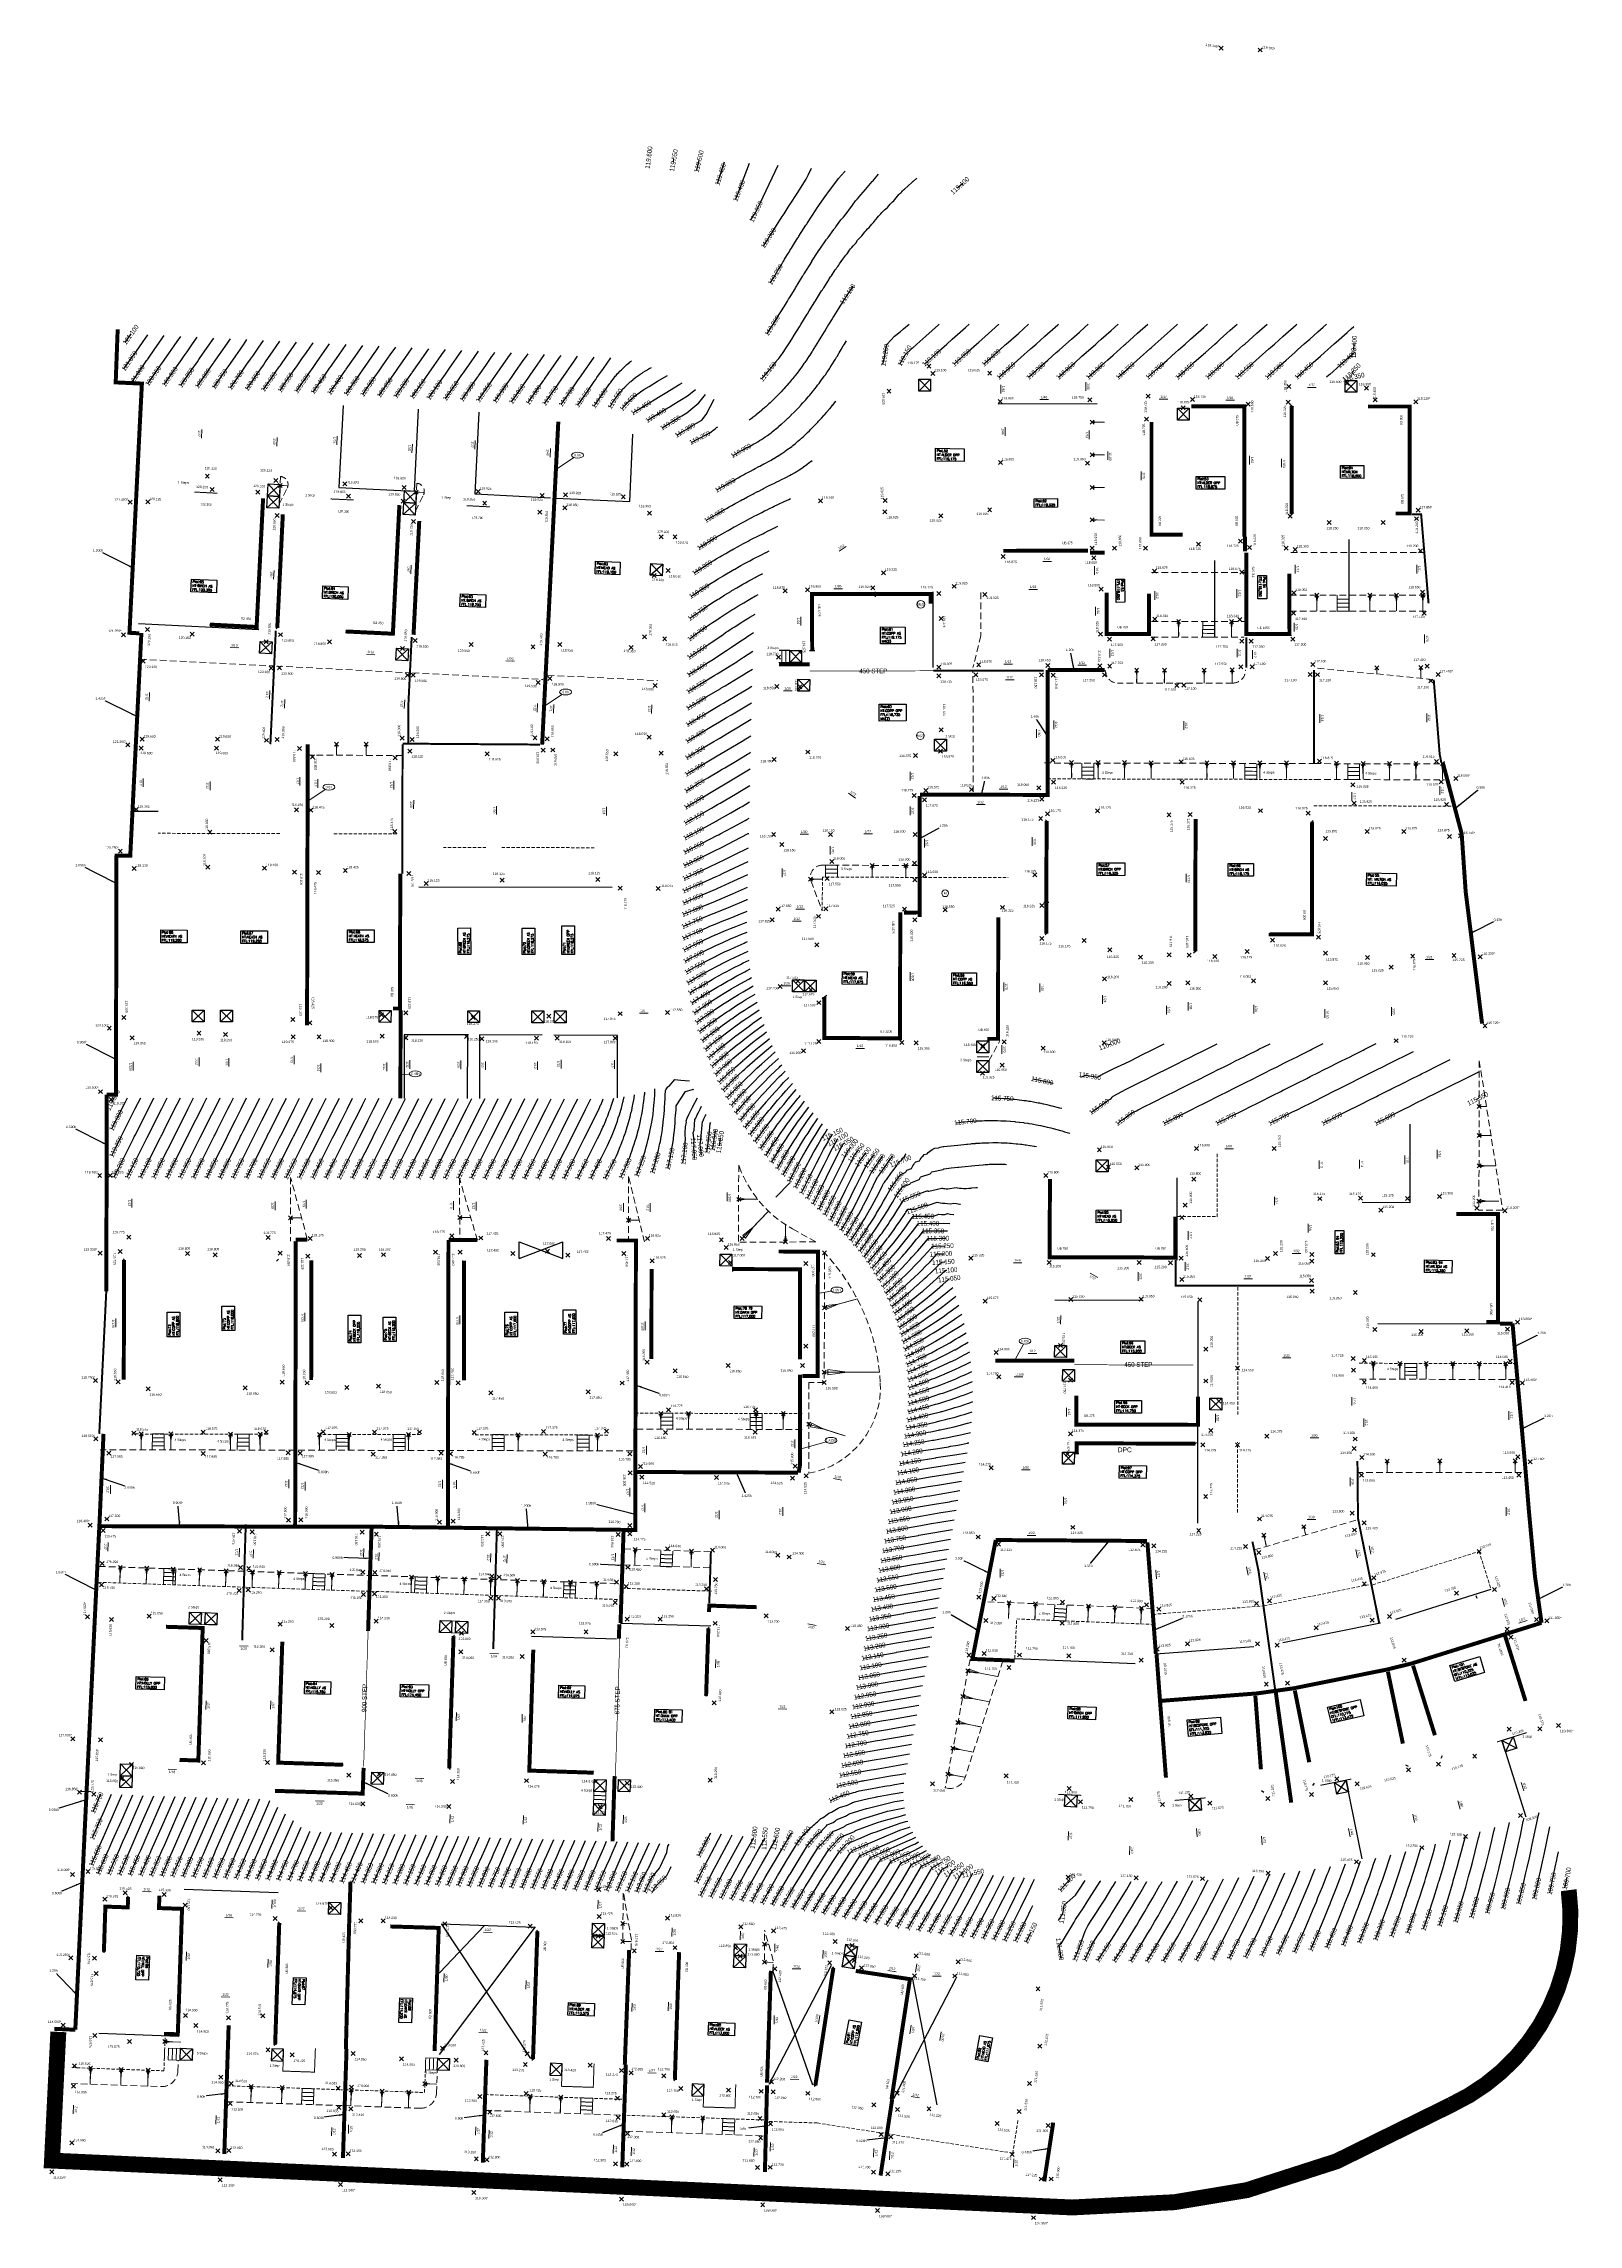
# Model space of a CAD drawing. Header units: metres. Extents: x 287878 to 288371, y 62805 to 63080.
# Drawn here: x 288021.3 to 288137.2, y 62804.6 to 62969.3 of the extents above; entities that cross this region are included whole.
import ezdxf
from ezdxf.enums import TextEntityAlignment as Align

# ---------------------------------------------------------------- set-up
doc = ezdxf.new("R2010")
doc.units = ezdxf.units.M
doc.header["$PDMODE"] = 3
doc.header["$PDSIZE"] = 0.15
for name, pattern in [('DASHDOT', [25.4, 12.7, -6.35, 0, -6.35]), ('DASHED', [1.4, 0.7, -0.7]), ('HIDDEN', [0.375, 0.25, -0.125])]:
    doc.linetypes.add(name, pattern=pattern)
doc.layers.get('0').transparency = 0.25
for name, color, linetype, lineweight in [('EXP - DESIGN LINES', 1, 'HIDDEN', 9), ('EXP - LEVELS TEXT', 3, 'Continuous', 18), ('EXP - PLOT FFLS', 4, 'Continuous', 25), ('EXP - RETAINING WALLS - 0.6m', 190, 'Continuous', 18), ('EXP - RETAINING WALLS GRAVEL BOARD', 151, 'FENCELINE2', 18), ('EXP - STEPS', 240, 'Continuous', 18), ('EXP - TANKING', 12, 'TANKING', 35), ('EXP - UNDERBUILD', 94, 'UNDERBUILD', 35), ('EXP-EW-BANKS&CUTTINGS', 251, 'HIDDEN', 18), ('EXP-EW-DESIGN-LINES', 1, 'HIDDEN', 9), ('EXP-EW-GRADIENTS', 3, 'Continuous', 18), ('EXP-EW-GRADIENTS-TEXT', 3, 'Continuous', 18), ('EXP-EW-LEVEL-LANDING', 1, 'Continuous', 25), ('EXP-EW-LEVELS-POINTS', 3, 'Continuous', 18), ('EXP-EW-LEVELS-TEXT', 3, 'Continuous', 18), ('EXP-EW-PLOT-WALLS', 190, 'DASHDOT', 35), ('EXP-EW-RAISED-DPC', 160, 'TANKING', 35), ('EXP-EW-RAISED-DPC-TEXT', 160, 'TANKING', 35), ('EXP-EW-RETAINING-WALL-HEIGHTS', 3, 'Continuous', 18), ('EXP-EW-TANKING', 12, 'TANKING', 35), ('EXP-LEVEL-LANDING', 1, 'Continuous', 25), ('EXP-PART-M-TAG', 3, 'Continuous', 18)]:
    doc.layers.add(name, color=color, linetype=linetype, lineweight=lineweight)
doc.layers.add('EXP-EW-BANKS&CUTTINGS-WORKING', color=255, linetype='Continuous', lineweight=18, plot=False)
for name, color, linetype, true_color in [('EXP-EW-TANKING TEXT', 3, 'Continuous', 0x00ff00), ('EXP_-_S3D_-_HOUSE_DOORS', 3, 'Continuous', 0x00ff00), ('HOUSE_DOORS', 3, 'Continuous', 0x00ff00), ('XREF - SOUTHERN CONTOURS$0$EXP_-_EW_-_CONT-PRIMARY', 1, 'Continuous', 0xff0000)]:
    doc.layers.add(name, color=color, linetype=linetype, true_color=true_color)
for name, color, linetype in [('Rollover', 72, 'DASHED'), ('XREF - SOUTHERN CONTOURS$0$EXP_-_EW_CONT-SECONDARY', 8, 'Continuous'), ('XREF - SOUTHERN CONTOURS$0$EXP_-_EW_CONT-SECONDARY TEXT', 8, 'Continuous'), ('XREF - SS - FFFL$0$EXP - PEN 1', 1, 'Continuous')]:
    doc.layers.add(name, color=color, linetype=linetype)
doc.layers.add('Working', color=181, linetype='Continuous', plot=False)
doc.styles.add('18 @ 1 to 200', font='arial.ttf', dxfattribs={"height": 0.36})
doc.styles.add('18 @ 1 to 500', font='arial.ttf', dxfattribs={"height": 0.9})
doc.styles.add('Century Gothic', font='arial.ttf')
doc.styles.add('ESTROAD', font='arial.ttf', dxfattribs={"width": 0.75})
doc.styles.add('XREF - SOUTHERN CONTOURS$0$ESTROAD', font='arial.ttf', dxfattribs={"width": 0.75})
doc.styles.add('XREF - SS - FFFL$0$ESTROAD', font='arial.ttf', dxfattribs={"width": 0.75})
doc.styles.add('XREF - SS - FFFL$0$Standard', font='simplex.shx')
doc.linetypes.add('FENCELINE2', pattern='A,6.35,-2.54,[132,ltypeshp.shx,S=2.54,R=0,X=-2.54,Y=0],-2.54,25.4', length=36.83)
doc.linetypes.add('TANKING', pattern='A,0.3,-0.1575,["V",Century Gothic,S=0.3,R=0,X=-0.1464,Y=-0.15],-0.1575', length=0.615)
doc.linetypes.add('UNDERBUILD', pattern='A,0.3,-0.1575,["O",Century Gothic,S=0.3,R=0,X=-0.181,Y=-0.15],-0.1575', length=0.615)
doc.dimstyles.new('1 to 200 (18)', dxfattribs={"dimtxt": 0.36, "dimasz": 0.36, "dimexe": 0.09, "dimexo": 0.09, "dimgap": 0.12, "dimtad": 1, "dimdec": 3, "dimzin": 0, "dimdsep": 46, "dimtxsty": '18 @ 1 to 200', "dimcen": 0.12, "dimadec": 0, "dimazin": 0, "dimtfac": 1, "dimtdec": 3, "dimtofl": 0, "dimtmove": 0, "dimatfit": 3, "dimfxl": 0.12, "dimtolj": 1, "dimtzin": 0, "dimarcsym": 1})

# ---------------------------------------------------------------- blocks, each defined once
blk = doc.blocks.new('XREF - SOUTHERN CONTOURS')
at = {"layer": 'XREF - SOUTHERN CONTOURS$0$EXP_-_EW_-_CONT-PRIMARY', "flags": 128}
for points in [[(625.641083, 224.312503), (625.648115, 224.339731), (625.73525, 224.67928), (625.835049, 225.091896)], [(631.22647, 215.837732), (631.234324, 215.851043), (631.333025, 216.019408), (631.358711, 216.060615), (631.470691, 216.250322), (631.573124, 216.424655), (631.666869, 216.584908), (631.7527, 216.732249), (631.886146, 216.944639), (631.981625, 217.10645), (632.068487, 217.254024), (632.147608, 217.388738), (632.219759, 217.511809), (632.285623, 217.624314), (632.554553, 218.047761), (632.623902, 218.164192), (632.686864, 218.269893), (632.74413, 218.365978), (632.796301, 218.453419), (633.194646, 219.075823), (633.244413, 219.157807), (633.289514, 219.231944), (633.330482, 219.2991), (633.367778, 219.360026), (633.900614, 220.1877), (633.928983, 220.233365), (633.95468, 220.27456), (633.978021, 220.3118), (633.999277, 220.345526), (634.018681, 220.376116), (634.671259, 221.38592), (634.67648, 221.394071), (634.681228, 221.401434), (634.685557, 221.408098), (634.689516, 221.414141), (634.865151, 221.68595), (635.270556, 222.247414), (635.280299, 222.257042), (635.750282, 222.903567), (636.145321, 223.446996), (636.368372, 223.70617), (636.801775, 224.209762), (636.851363, 224.267381)], [(647.337854, 209.709304), (647.385378, 209.751584), (647.42688, 209.788505), (648.040409, 210.334327), (648.897176, 211.096545), (648.951927, 211.145254), (649.024722, 211.210015), (649.939709, 212.024027), (650.71159, 212.710726)], [(657.463275, 208.713569), (658.267507, 209.429049), (658.621777, 209.744224), (659.127249, 210.193913), (659.860243, 210.846016), (659.986991, 210.958777), (660.274721, 211.214754), (660.939801, 211.806438), (661.907191, 212.66707), (661.939427, 212.695748), (661.961589, 212.715465)], [(668.713274, 208.718308), (669.30257, 209.242572), (669.56216, 209.473514), (670.162312, 210.007436), (670.800626, 210.575307), (671.022054, 210.7723), (671.52472, 211.219493), (671.939894, 211.58885), (672.543783, 212.126096), (672.93952, 212.47816), (673.211588, 212.720204)], [(582.952311, 208.280012), (583.004895, 208.355474), (583.064658, 208.441237), (583.78368, 209.473081), (584.143371, 209.989261), (584.169436, 210.026666), (584.199573, 210.069914), (584.747876, 210.856765), (585.222085, 211.537285), (585.326317, 211.686865), (585.446835, 211.859817)], [(589.194501, 207.967657), (589.688575, 208.676686), (590.115883, 209.289901), (590.267016, 209.506786), (590.441763, 209.75756), (590.845456, 210.336886), (591.194596, 210.837925), (591.423897, 211.166986), (591.689025, 211.547462)], [(595.436691, 207.655303), (595.786155, 208.156807), (596.088395, 208.59054), (596.364596, 208.986907), (596.683953, 209.445205), (596.943036, 209.817006), (597.167108, 210.138564), (597.521476, 210.647106), (597.931215, 211.235108)], [(601.678881, 207.342948), (601.883735, 207.636927), (602.060906, 207.891179), (602.462175, 208.467027), (602.926143, 209.132851), (603.040616, 209.297127), (603.139619, 209.439203), (603.619056, 210.127226), (604.173405, 210.922753)], [(607.921071, 207.030593), (607.981315, 207.117048), (608.033418, 207.191819), (608.559755, 207.947147), (609.112131, 208.739843), (609.138196, 208.777247), (609.168333, 208.820496), (609.716636, 209.607347), (610.190844, 210.287867), (610.295076, 210.437447), (610.415595, 210.610399)], [(614.163261, 206.718239), (614.657335, 207.427268), (615.084643, 208.040482), (615.235775, 208.257368), (615.410523, 208.508141), (615.814216, 209.087467), (616.163356, 209.588506), (616.392656, 209.917567), (616.657785, 210.298044)], [(620.004955, 206.320348), (620.203744, 206.557089), (620.240407, 206.589509), (620.411625, 206.783351), (620.483847, 206.843679), (620.619102, 206.989286), (620.724221, 207.072192), (620.862111, 207.179435), (620.961657, 207.277375), (621.137828, 207.40656), (621.196271, 207.461254), (621.407213, 207.606963), (621.428172, 207.625616), (621.566235, 207.715347), (621.657043, 207.77548), (621.670034, 207.781854), (621.884233, 207.9171), (621.928776, 207.937714), (621.95402, 207.953011), (622.050815, 208.011668), (622.692222, 208.400353), (623.433848, 208.849771)], [(627.176673, 200.200976), (627.224746, 200.22899), (627.573385, 200.433531), (627.615308, 200.455435), (627.927305, 200.637814), (628.005732, 200.678707), (628.281657, 200.839479), (628.39579, 200.8989), (628.636261, 201.038619), (628.785255, 201.11611), (628.990939, 201.23533), (629.173903, 201.330441), (629.345513, 201.429712), (629.561513, 201.541997), (629.621985, 201.576924), (629.699807, 201.621871), (629.947865, 201.750889), (630.053644, 201.811915), (630.332746, 201.957231), (630.406853, 201.999954), (630.715948, 202.16114), (630.746587, 202.178477), (631.120857, 202.377213), (631.130601, 202.382388), (631.161266, 202.398998), (631.168127, 202.402335), (631.267787, 202.458309), (631.458383, 202.565105), (631.460838, 202.566661), (631.473852, 202.575174), (631.74904, 202.738845), (631.780363, 202.760397), (632.029581, 202.917291), (632.077441, 202.951905), (632.302571, 203.101782), (632.365307, 203.149442), (632.568113, 203.292108), (632.644164, 203.352767), (632.826302, 203.488072), (632.914201, 203.561651), (633.077223, 203.689482), (633.175622, 203.775861), (633.297972, 203.876692), (633.405309, 203.97529), (633.428736, 203.995129), (633.559198, 204.107041), (633.676283, 204.218215), (633.793274, 204.321338), (633.919649, 204.444476), (634.023692, 204.538705), (634.158844, 204.67384), (634.250448, 204.759077), (634.393878, 204.906237), (634.54801, 205.067873), (634.624761, 205.141597), (634.787122, 205.316327), (634.851501, 205.379851), (635.021565, 205.567673), (635.074108, 205.62093), (635.251361, 205.821839), (635.29259, 205.864768), (635.476529, 206.078749), (635.506958, 206.111296), (635.697091, 206.338332), (635.71722, 206.36045), (635.913067, 206.600516), (635.923384, 206.612164), (636.124477, 206.865232), (636.125461, 206.866373), (636.146935, 206.894123)], [(625.247618, 203.789895), (625.612351, 203.995147), (626.638079, 204.514119), (626.729206, 204.588224), (626.868023, 204.696637), (627.043829, 204.825464), (627.147766, 204.903177), (627.232622, 204.967391)], [(625.134695, 190.506851), (625.504968, 190.771805), (625.587317, 190.825722), (625.949499, 191.081919), (626.129248, 191.198265), (626.398775, 191.386779), (626.675391, 191.563821), (626.852517, 191.686342), (627.225315, 191.922331), (627.310436, 191.980575), (627.740127, 192.249666), (627.770764, 192.268629), (627.777024, 192.272107), (628.216639, 192.540856), (628.313007, 192.593749), (628.668761, 192.808609), (628.926374, 192.965137), (629.126839, 193.071835), (629.323885, 193.190164), (629.590558, 193.330485), (629.726456, 193.411165), (630.059248, 193.584587), (630.133564, 193.628227), (630.53277, 193.834073), (630.54517, 193.841277), (630.628364, 193.88374)], [(624.986474, 183.737382), (625.387425, 183.97616), (625.683037, 184.152206), (626.419387, 184.590725), (627.418129, 185.185506), (627.450451, 185.204755), (627.473183, 185.218293), (627.647549, 185.322133), (627.787748, 185.407159), (628.774639, 186.004885), (629.156075, 186.236495), (629.434222, 186.410616), (629.850616, 186.672472)], [(624.852281, 177.488823), (625.359978, 177.791172), (625.793496, 178.049345), (626.479984, 178.45817), (627.283935, 178.936947), (627.567272, 179.105683), (627.766552, 179.22436), (628.571336, 179.703634), (629.476802, 180.242866), (629.5754, 180.301584), (629.715588, 180.385071)], [(624.73111, 171.846667), (624.858815, 171.905344), (625.006841, 171.974931), (626.14514, 172.52196), (627.156856, 173.019684), (627.381671, 173.130284), (627.573038, 173.225025), (628.476535, 173.691103), (629.546134, 174.246448), (629.562753, 174.255457), (629.5842, 174.267161)], [(624.641391, 167.243096), (624.667038, 167.254907), (624.67905, 167.25998), (625.416408, 167.591934), (625.777678, 167.740908), (626.174147, 167.915359), (626.885149, 168.202442), (626.983888, 168.24279), (627.054899, 168.272218), (628.217827, 168.754149), (629.400634, 169.247177), (629.438504, 169.263519), (629.477101, 169.280274)], [(624.991088, 162.997315), (625.228655, 163.139929), (625.343643, 163.203799), (625.93859, 163.553331), (626.39734, 163.802576), (626.661155, 163.954247), (627.234494, 164.258907), (627.392432, 164.342128), (627.470209, 164.379716), (628.124551, 164.716291), (628.563474, 164.9232), (628.871026, 165.077603), (629.52822, 165.379719)], [(625.852303, 159.304783), (626.035478, 159.443645), (626.123785, 159.505783), (626.683393, 159.921196), (627.085075, 160.197939), (627.346671, 160.388088), (627.923535, 160.777197), (628.020497, 160.843177), (628.067198, 160.872479), (628.684033, 161.282803), (628.92512, 161.430642), (629.051691, 161.508258), (629.364569, 161.711701), (630.055539, 162.125757)], [(627.072169, 156.077483), (627.212863, 156.209082), (627.279165, 156.266596), (627.790575, 156.734911), (628.130426, 157.023626), (628.385189, 157.252059), (628.967536, 157.736569), (629.007225, 157.769514), (629.581818, 158.247753), (629.867574, 158.467118), (630.187252, 158.727333), (630.758441, 159.156253), (630.810901, 159.198015), (630.932343, 159.287209)], [(656.717664, 158.295202), (656.936604, 158.37641)], [(664.953199, 152.381349), (664.978649, 152.394092), (664.983951, 152.396747), (665.806, 152.808356), (665.983667, 152.897316), (666.63335, 153.22262), (666.983382, 153.397885), (667.460701, 153.636884), (667.983097, 153.898454), (668.288052, 154.051148), (668.982813, 154.399023), (669.115402, 154.465412), (669.751832, 154.78408), (669.954394, 154.885505), (669.982528, 154.899592), (670.832193, 155.325029), (670.982243, 155.400161), (671.709992, 155.764553), (671.981958, 155.90073), (672.587791, 156.204077), (672.981674, 156.401299), (673.465589, 156.643601), (673.981389, 156.901868), (674.343388, 157.083125), (674.981104, 157.402437), (675.221187, 157.522649), (675.98082, 157.903006), (676.098986, 157.962173), (676.949783, 158.388177)], [(628.603024, 153.168478), (629.097765, 153.738068), (629.460566, 154.131742), (629.796079, 154.508042), (630.292061, 155.032726), (630.509457, 155.259828), (630.664065, 155.411593), (631.2191, 155.976074), (631.893361, 156.620909), (631.963068, 156.689928), (632.067071, 156.78683)], [(621.122924, 148.44644), (621.134343, 148.47418), (621.135776, 148.478733), (621.305692, 148.910199), (621.328682, 148.987219), (621.467497, 149.356249), (621.510841, 149.509701), (621.619447, 149.812465), (621.681828, 150.046478), (621.761219, 150.278987), (621.841196, 150.597865), (621.892478, 150.755962), (621.988478, 151.164192), (622.012874, 151.243541), (622.11727, 151.718867), (622.121989, 151.740743), (622.12249, 151.744852), (622.21793, 152.226862), (622.228222, 152.324056), (622.300998, 152.727505), (622.354137, 153.027735), (622.385692, 153.44684), (622.420275, 153.677973), (622.437525, 153.97128), (622.457847, 154.121815), (622.477428, 154.576302), (622.484688, 154.637969), (622.494078, 154.983587)], [(581.479604, 149.94997), (581.72822, 150.444389), (581.9879, 150.96081), (582.160277, 151.303614), (582.196966, 151.376577), (582.402033, 151.784391), (583.258039, 153.486718), (583.667093, 154.300197)], [(585.653449, 148.295666), (586.248939, 149.479909), (586.613469, 150.204844), (587.160264, 151.292248), (587.216195, 151.403477), (587.253483, 151.47763), (587.439919, 151.848394), (588.258026, 153.475352), (588.421648, 153.800743), (588.66708, 154.288831)], [(590.653436, 148.2843), (591.01073, 148.994845), (591.248926, 149.468543), (592.160251, 151.280882), (592.25347, 151.466264), (592.818909, 152.590744), (593.258013, 153.463986), (593.667067, 154.277465)], [(595.653423, 148.272934), (596.248913, 149.457177), (596.613443, 150.182113), (597.160238, 151.269516), (597.216169, 151.380745), (597.253457, 151.454898), (597.439894, 151.825662), (598.258001, 153.45262), (598.421622, 153.778011), (598.667054, 154.266099)], [(600.65341, 148.261568), (601.010704, 148.972114), (601.2489, 149.445811), (602.160225, 151.25815), (602.253444, 151.443532), (602.818883, 152.568013), (603.257988, 153.441254), (603.667041, 154.254733)], [(605.653397, 148.250202), (606.248887, 149.434445), (606.613417, 150.159381), (607.160213, 151.246784), (607.216144, 151.358014), (607.253431, 151.432166), (607.439868, 151.802931), (608.257975, 153.429888), (608.667028, 154.243367)], [(610.653384, 148.238836), (611.248874, 149.423079), (612.1602, 151.235419), (612.253418, 151.420801), (612.439855, 151.791565), (613.257962, 153.418522), (613.667015, 154.232001)], [(615.653371, 148.22747), (616.248861, 149.411713), (617.160187, 151.224053), (617.253405, 151.409435), (617.439842, 151.780198), (618.257949, 153.407155), (618.296929, 153.48488), (618.39359, 153.731931), (618.426297, 153.799031), (618.585532, 154.225345)], [(630.470421, 150.464688), (630.584521, 150.636768), (630.655569, 150.736743), (631.110766, 151.404292), (631.515926, 151.959368), (631.664268, 152.170965), (631.683678, 152.198565), (631.924226, 152.517792), (632.216389, 152.907706), (632.391797, 153.125766), (632.772513, 153.619933), (633.291726, 154.248448), (633.357455, 154.331442), (633.476498, 154.47178)], [(648.000669, 154.284442), (648.174854, 154.281457), (648.187814, 154.280481), (648.512766, 154.27049), (648.551049, 154.267073), (648.850171, 154.253801), (648.914024, 154.247209), (648.997427, 154.242371), (649.186992, 154.231373), (649.276649, 154.220863), (649.523147, 154.203194), (649.638832, 154.188008), (649.858557, 154.16925), (650.000479, 154.148618), (650.19314, 154.129526), (650.361497, 154.10267), (650.526813, 154.084012), (650.72179, 154.050138), (650.859494, 154.032696), (651.081263, 153.991), (651.1911, 153.975566), (651.439819, 153.925234), (651.521546, 153.912612), (651.79736, 153.852817), (651.850746, 153.843826), (652.074056, 153.793481), (652.264186, 153.748856), (652.348362, 153.727124), (652.460765, 153.699813), (653.041479, 153.548178), (653.214804, 153.503429)], [(626.005707, 149.973684), (625.921907, 150.779702), (625.945392, 150.864229), (626.09666, 152.506927), (626.12685, 152.564861), (626.199198, 152.717246), (626.220324, 152.759224), (626.32036, 152.96628), (626.360441, 153.047637)], [(632.648149, 148.003964), (632.919362, 148.539442), (633.069372, 148.811614), (633.321476, 149.293754), (633.699595, 149.959683), (633.747569, 150.048606), (633.845552, 150.216185), (634.158932, 150.760248), (634.323051, 151.021944), (634.583359, 151.4602), (634.976372, 152.069102), (635.032483, 152.160753), (635.152911, 152.342103)], [(634.887676, 145.886345), (635.107967, 146.330312), (635.627404, 147.377165), (636.001398, 148.130899), (636.274917, 148.682138), (636.654804, 149.447749), (636.92243, 149.987112), (637.11512, 150.375453)], [(637.11512, 150.375453), (637.177599, 150.433752), (637.210806, 150.474095), (637.280158, 150.557889), (637.287856, 150.567168)], [(640.438016, 149.920445), (640.386632, 149.848572), (640.362671, 149.815347), (640.089055, 149.428755), (639.808526, 149.042798), (639.629383, 148.790527), (639.533978, 148.654596), (639.475651, 148.570244), (639.44243, 148.521389), (639.305989, 148.326039)], [(636.93653, 143.917154), (637.131681, 144.225866), (637.208857, 144.360769), (637.522481, 144.872679), (637.748365, 145.281263), (637.886859, 145.514616), (638.186035, 146.074962), (638.227933, 146.151552), (638.242967, 146.182168), (638.561791, 146.784166), (638.694016, 147.063196), (638.874045, 147.414524), (639.110726, 147.932514), (639.215207, 148.143081), (639.305989, 148.326039)], [(638.591012, 141.863161), (638.99431, 142.337941), (639.199533, 142.59918), (639.547525, 143.020704), (640.02011, 143.640744), (640.066572, 143.698661), (640.14884, 143.809939), (640.552991, 144.357676), (640.728702, 144.616801), (641.012451, 145.012437), (641.379393, 145.570164), (641.446116, 145.665903), (641.582573, 145.879743)], [(641.582573, 145.879743), (641.918127, 145.879024), (642.089906, 145.87802), (642.95889, 146.19677), (643.052721, 146.191811), (643.16254, 146.187664), (643.814629, 146.408293), (643.924754, 146.389078), (644.052936, 146.369637), (644.202755, 146.350118), (644.378658, 146.330733), (644.586212, 146.311786), (644.832436, 146.29371), (645.06945, 146.350326), (645.273122, 146.309602), (645.509935, 146.269153), (645.569729, 146.260605)], [(639.936988, 139.55048), (639.969604, 139.578344), (639.982635, 139.590516), (640.532178, 140.072742), (640.76566, 140.296973), (641.069611, 140.570921), (641.504928, 141.0007), (641.582573, 141.072573), (641.762562, 141.255249), (642.177552, 141.676299), (642.400088, 141.918346), (642.80359, 142.338281), (643.350411, 142.948911), (643.39977, 143.001606), (643.484493, 143.098747)], [(643.484493, 143.098747), (643.612888, 143.100668), (643.706445, 143.103167), (644.387967, 143.119792)], [(640.941609, 136.977344), (641.490646, 137.332657), (641.756821, 137.520105), (642.188037, 137.807343), (642.778727, 138.235606), (642.855544, 138.288257), (643.003765, 138.398867), (643.470309, 138.746801), (643.655628, 138.897579), (644.056034, 139.204157), (644.467281, 139.547769), (644.620951, 139.668549), (644.981076, 139.977521)], [(641.544342, 134.183937), (642.097206, 134.428267), (642.308724, 134.533616), (642.744145, 134.732947), (643.194771, 134.965141), (643.370152, 135.048243), (643.804642, 135.279709), (644.018822, 135.393721), (644.12018, 135.452671), (644.752906, 135.79979), (645.194295, 136.06423), (645.463228, 136.216214), (646.003685, 136.549625)], [(641.683178, 131.223365), (641.938445, 131.290788), (642.05881, 131.327776), (642.73652, 131.516333), (643.223377, 131.673239), (643.509685, 131.756966), (644.095418, 131.954598), (644.242932, 132.00448), (644.29693, 132.025469), (644.902111, 132.238616), (645.193678, 132.356305), (645.546052, 132.485409), (646.039142, 132.691895), (646.062881, 132.701836), (646.174889, 132.744477), (646.473373, 132.874033)], [(641.292893, 128.106083), (641.941507, 128.207478), (642.695981, 128.325419), (642.893494, 128.348175), (643.463844, 128.441231), (643.558642, 128.45339), (643.80707, 128.497387), (644.291822, 128.583541), (644.49743, 128.628692), (645.052283, 128.734466), (645.572641, 128.855761), (645.796667, 128.901375), (646.313092, 129.028771)], [(640.60566, 124.511329), (640.910262, 124.563569), (640.995294, 124.57811), (643.130628, 124.937652), (643.826886, 125.054886), (645.65388, 125.355002)], [(639.901564, 120.828367), (642.39536, 121.256119), (642.412471, 121.259054), (642.427871, 121.261695), (642.720467, 121.311883), (644.954178, 121.695024)], [(639.197405, 117.145072), (640.989449, 117.452455), (641.375903, 117.518742), (641.723712, 117.578401), (643.796457, 117.933932), (644.250018, 118.01173)], [(638.493245, 113.461778), (639.583538, 113.648792), (640.339335, 113.778431), (641.019552, 113.895106), (642.390545, 114.130268), (643.545859, 114.328435)], [(637.789086, 109.778483), (638.177626, 109.845128), (639.302766, 110.038119), (640.315393, 110.211812), (640.984634, 110.326604), (642.841699, 110.64514)], [(637.084926, 106.095188), (638.266198, 106.297808), (639.578723, 106.52294), (639.611233, 106.528517), (639.903829, 106.578705), (642.13754, 106.961846)], [(636.279124, 102.315118), (636.389417, 102.346709), (636.628343, 102.411677), (636.833359, 102.464249), (637.710546, 102.625402), (637.947671, 102.673984), (638.112107, 102.706374), (638.232044, 102.728902), (638.322814, 102.745006), (638.907074, 102.845222), (640.29096, 103.083246), (640.47042, 103.113378), (640.979819, 103.200753), (641.433381, 103.278551)], [(580.083274, 100.402012), (580.306309, 100.90992), (580.665575, 101.728062)], [(582.065125, 95.678165), (582.157954, 95.88956), (582.283398, 96.175229), (582.618369, 96.938045), (582.866248, 97.502528), (583.329653, 98.557821), (583.916102, 99.893315), (584.333522, 100.843887), (584.663362, 101.595019)], [(586.062912, 95.545121), (586.155741, 95.756517), (586.281185, 96.042186), (586.616156, 96.805001), (586.864035, 97.369485), (587.32744, 98.424778), (587.913889, 99.760272), (588.331308, 100.710844), (588.661149, 101.461975)], [(590.060699, 95.412078), (590.153527, 95.623473), (590.278972, 95.909142), (590.613943, 96.671958), (590.861822, 97.236441), (591.325227, 98.291734), (591.911676, 99.627229), (592.329095, 100.5778), (592.622711, 101.246439), (592.658936, 101.328932)], [(594.058485, 95.279034), (594.151314, 95.49043), (594.276759, 95.776099), (594.61173, 96.538914), (594.859608, 97.103398), (595.360229, 98.24344), (595.792751, 99.228402)], [(635.626066, 97.538098), (635.906841, 97.82862), (635.956645, 97.882283), (636.316186, 98.269691), (636.472082, 98.437621), (636.768747, 98.561768), (637.560228, 98.892981), (637.58169, 98.909349), (637.60335, 98.925482), (637.625073, 98.941285), (637.646731, 98.956671), (638.202914, 99.161928), (639.363897, 99.597673), (639.540115, 99.64374), (639.791953, 99.710953), (640.179897, 99.816212), (640.852251, 100.000951), (641.442875, 100.164697)], [(684.142919, 92.434959), (684.181851, 92.562672), (684.201433, 92.632161), (684.532595, 93.759084), (684.728281, 94.481292), (684.86262, 94.95607), (685.087321, 95.819706), (685.176798, 96.155653), (685.221799, 96.340534), (685.482699, 97.361497), (685.680848, 98.212905), (685.767669, 98.567567), (685.909236, 99.204938)], [(598.056272, 95.145991), (598.149101, 95.357386), (598.274546, 95.643056), (598.609517, 96.405871), (598.857395, 96.970354), (599.069932, 97.454356), (599.357144, 98.108411), (599.530348, 98.50284), (599.658518, 98.794718)], [(602.054059, 95.012948), (602.146888, 95.224343), (602.272332, 95.510012), (602.607303, 96.272828), (602.855182, 96.837311), (603.067719, 97.321312), (603.354931, 97.975368), (603.528135, 98.369797), (603.656305, 98.661674)], [(606.051846, 94.879904), (606.144675, 95.091299), (606.270119, 95.376969), (606.60509, 96.139784), (606.852969, 96.704268), (607.065506, 97.188269), (607.352718, 97.842325), (607.525921, 98.236754), (607.654092, 98.528631)], [(610.049633, 94.746861), (610.142462, 94.958256), (610.267906, 95.243925), (610.602877, 96.006741), (610.850756, 96.571224), (611.063293, 97.055225), (611.350505, 97.709281), (611.523708, 98.10371), (611.651879, 98.395588)], [(614.047419, 94.613817), (614.140248, 94.825213), (614.265693, 95.110882), (614.600664, 95.873697), (614.848543, 96.438181), (615.06108, 96.922182), (615.348292, 97.576238), (615.521495, 97.970667), (615.649666, 98.262544)], [(618.045206, 94.480774), (618.138035, 94.692169), (618.26348, 94.977838), (618.598451, 95.740654), (618.846329, 96.305137), (619.058866, 96.789139), (619.346078, 97.443194), (619.519282, 97.837623), (619.647453, 98.129501)], [(621.735271, 94.340612), (622.062438, 95.031666), (622.269435, 95.415647), (622.842335, 96.131603), (622.905443, 96.272789), (623.388475, 97.314705), (623.468697, 97.795713), (623.570872, 97.935916)], [(625.634221, 95.08185), (625.634297, 95.082003), (625.634477, 95.082354), (626.216302, 96.227042), (626.316393, 96.423963), (626.388452, 96.565732), (626.503201, 96.79149), (626.99184, 97.719095), (627.290204, 98.289701), (627.521446, 98.715688)], [(629.038523, 93.709429), (629.509801, 94.571228), (629.520237, 94.590312), (629.909258, 95.299491), (630.289806, 95.966275), (630.583149, 96.489207), (630.934584, 97.092889), (631.282427, 97.698965), (631.585529, 98.207905)], [(631.649206, 98.476665), (631.626632, 98.41556), (631.585529, 98.207905)], [(632.901208, 93.14508), (633.153043, 93.573179), (633.426075, 94.019837), (633.836788, 94.702301), (634.241742, 95.350096), (634.539854, 95.835825), (634.86108, 96.340307), (635.249841, 96.960012), (635.626066, 97.538098)], [(639.55623, 96.790383), (640.875859, 97.381143), (640.941706, 97.409202), (641.024311, 97.445494), (641.130462, 97.493379), (641.27122, 97.558329), (641.465906, 97.6499), (642.010999, 97.897582), (642.15801, 97.97234), (642.352363, 98.074091), (642.375421, 98.086327), (642.432984, 98.116711)], [(678.11569, 91.005141), (678.372404, 91.694792), (678.501768, 92.066345), (678.787298, 92.857707), (679.125145, 93.860435), (679.181712, 94.022306), (679.278822, 94.320409), (679.569046, 95.193347), (679.715724, 95.668616), (679.940315, 96.367676), (680.273716, 97.487993), (680.290887, 97.543357), (680.319784, 97.644172)], [(690.060131, 94.253315), (690.087626, 94.3817), (690.473928, 96.185479), (690.592768, 96.740383), (690.625346, 96.892504), (690.7222, 97.344746)], [(636.779068, 92.433096), (637.483853, 93.534103), (637.807844, 94.040238), (638.172653, 94.610139), (638.935504, 95.801856), (639.383466, 96.515), (639.451918, 96.622727), (639.55623, 96.790383)], [(640.773085, 91.702979), (640.896466, 91.902308), (641.518761, 92.934175), (642.015316, 93.754562), (642.112207, 93.918838), (643.321477, 95.99992), (643.407218, 96.15087)], [(643.407218, 96.15087), (644.109249, 96.545728), (644.143996, 96.566935)], [(644.826496, 91.115831), (644.843094, 91.145204), (645.004807, 91.438751), (645.977713, 93.201278), (646.075987, 93.383874), (646.754957, 94.650365), (647.212231, 95.533235), (647.280701, 95.665866)], [(665.846326, 89.336069), (666.171619, 89.94988), (666.334473, 90.273785), (666.726587, 91.03205), (667.167431, 91.931294), (667.261768, 92.118316), (667.430768, 92.472007), (667.789848, 93.210783), (667.9705, 93.604038), (668.304076, 94.308368), (668.743464, 95.290896), (668.798289, 95.40975), (668.895165, 95.632383)], [(672.00834, 89.969694), (672.050222, 90.061773), (672.071279, 90.110825), (672.546799, 91.184871), (672.81761, 91.833656), (673.023226, 92.311009), (673.384971, 93.202788), (673.483367, 93.440973), (673.533056, 93.56907), (673.937835, 94.577695), (674.216984, 95.319463), (674.37193, 95.717143), (674.640196, 96.452434)], [(648.900219, 90.691946), (649.958237, 92.80375), (650.030031, 92.949412), (650.05799, 93.007848), (650.121349, 93.14031), (650.752493, 94.441962), (651.011526, 94.994888), (651.126796, 95.242078), (651.154868, 95.300861)], [(654.211297, 89.24042), (654.176853, 89.312457), (654.191262, 89.323419), (654.259829, 89.435057), (654.429473, 89.828212), (654.992637, 91.370627), (655.170439, 91.762188), (655.442962, 92.180284), (655.843204, 92.786053), (656.041916, 93.10167), (656.48714, 93.790563), (657.006262, 94.63386), (657.112011, 94.801173), (657.305976, 95.123509)], [(659.656182, 89.10365), (659.693114, 89.16284), (659.711482, 89.19374), (660.322801, 90.195825), (660.654689, 90.767161), (660.933183, 91.234193), (661.441636, 92.130122), (661.526896, 92.277931), (661.569512, 92.355696), (662.117511, 93.328314), (662.455666, 93.960446), (662.688585, 94.383797), (663.10887, 95.188899)]]:
    blk.add_lwpolyline(points, dxfattribs=at)
at = {"layer": 'XREF - SOUTHERN CONTOURS$0$EXP_-_EW_CONT-SECONDARY', "flags": 128}
for points in [[(622.031821, 225.301704), (622.032047, 225.303525), (622.032192, 225.304753)], [(623.892468, 224.974809), (623.900552, 225.017312), (623.919305, 225.117074), (623.925948, 225.15311), (623.933621, 225.198324)], [(627.220517, 223.34719), (627.395451, 223.883091), (627.736478, 224.985467)], [(628.582576, 222.12079), (628.779505, 222.615415), (629.041938, 223.277425), (629.637906, 224.879038)], [(629.736295, 220.605326), (629.800498, 220.703342), (629.818183, 220.73071), (629.969632, 220.96093), (630.03387, 221.06039), (630.120197, 221.194053), (630.139089, 221.233967), (630.223945, 221.413255), (630.435177, 221.859551), (631.790863, 224.723881)], [(630.691678, 218.596357), (630.723193, 218.648273), (630.848453, 218.854175), (630.962236, 219.040691), (631.065818, 219.209901), (631.174854, 219.379271), (631.293963, 219.570996), (631.401853, 219.743956), (631.499853, 219.900312), (631.589098, 220.041913), (631.670565, 220.170348), (631.93529, 220.579985), (632.023869, 220.718257), (632.104412, 220.843166), (632.177857, 220.956227), (632.245007, 221.058742), (632.639648, 221.669479), (632.707545, 221.77269), (633.226196, 222.575726), (633.9232, 223.654909), (634.075729, 223.977176), (634.321113, 224.495631)], [(630.978848, 211.995925), (631.353509, 212.602088), (631.416021, 212.703225), (631.857827, 213.418021), (632.004483, 213.655295), (632.268112, 214.081819), (632.494315, 214.447792), (632.52503, 214.497581), (632.587499, 214.599454), (632.645488, 214.694809), (632.699273, 214.783984), (633.02299, 215.306902), (633.07241, 215.389028), (633.117936, 215.465187), (633.159864, 215.535791), (633.19847, 215.601226), (633.234009, 215.661847), (633.670625, 216.362304), (633.697296, 216.407488), (633.721693, 216.44901), (633.744021, 216.487178), (633.764464, 216.522271), (634.330171, 217.422638), (634.3358, 217.432177), (634.34092, 217.440876), (634.345584, 217.448817), (634.349837, 217.456071), (634.35372, 217.462703), (634.505776, 217.702127), (634.904922, 218.318183), (634.917133, 218.33361), (634.929779, 218.349385), (634.942849, 218.365486), (634.95633, 218.381884), (635.430404, 219.097127), (635.457526, 219.129301), (635.485392, 219.161945), (635.513965, 219.195), (635.543205, 219.228402), (635.573066, 219.262084), (635.99469, 219.878331), (636.035834, 219.923711), (636.077723, 219.969339), (636.120286, 220.015125), (636.163449, 220.060976), (636.53311, 220.587), (636.585549, 220.641641), (636.638593, 220.69624), (636.692152, 220.750691), (636.746128, 220.804887), (637.07496, 221.2603), (637.136702, 221.321319), (637.414713, 221.70376), (637.64839, 222.025215), (637.780332, 222.178525), (638.036704, 222.476416), (638.389513, 222.886361), (638.905776, 223.486233), (638.925479, 223.505305), (638.945508, 223.524509), (638.965814, 223.543797), (638.986344, 223.56312), (639.007047, 223.582427), (639.381613, 224.039131)], [(630.539096, 208.589163), (630.582262, 208.634119), (630.58468, 208.63701), (630.795361, 208.862897), (630.809539, 208.880329), (631.003465, 209.094401), (631.028693, 209.126317), (631.206609, 209.32855), (631.242198, 209.374884), (631.280757, 209.426229), (631.450108, 209.625941), (631.499103, 209.693118), (631.652476, 209.879404), (631.711178, 209.962297), (631.849356, 210.135187), (631.917057, 210.233676), (632.040797, 210.393207), (632.116814, 210.507166), (632.22685, 210.653382), (632.310517, 210.782683), (632.40107, 210.925942), (632.65666, 211.308057), (632.822033, 211.575612), (633.011405, 211.881997), (633.410495, 212.527682), (633.515722, 212.69793), (633.998957, 213.479753), (634.014497, 213.504895), (634.146402, 213.718303), (634.576864, 214.414747), (634.586263, 214.429895), (634.600777, 214.453078), (634.616358, 214.477704), (635.07841, 215.22433), (635.106954, 215.268738), (635.137407, 215.315555), (635.169851, 215.364849), (635.204363, 215.41668), (635.241022, 215.471104), (635.614721, 216.069502), (635.661039, 216.136733), (635.709944, 216.206845), (635.761488, 216.279842), (635.815717, 216.355713), (636.109278, 216.819519), (636.170357, 216.902824), (636.234279, 216.988908), (636.301045, 217.077702), (636.370647, 217.169117), (636.443059, 217.263048), (636.675916, 217.622447), (636.753301, 217.720212), (636.833443, 217.820188), (636.916271, 217.92222), (637.001703, 218.026141), (637.185141, 218.302898), (637.274274, 218.408635), (637.365854, 218.515918), (637.45976, 218.62455), (637.555856, 218.734323), (637.653993, 218.845018), (637.801449, 219.06054), (637.902452, 219.17194), (638.005282, 219.28395), (638.109767, 219.396349), (638.215725, 219.508905), (638.336549, 219.680835), (638.444929, 219.793767), (638.554563, 219.906614), (638.665259, 220.019154), (638.776818, 220.131168), (638.879363, 220.273186), (638.993106, 220.385596), (639.079143, 220.503952), (639.15146, 220.603434), (639.192293, 220.650879), (639.271633, 220.743069), (639.380819, 220.869937), (639.540589, 221.055582), (639.638777, 221.150624), (639.73859, 221.246327), (639.83978, 221.342447), (639.942091, 221.438738), (640.04526, 221.534952), (640.244994, 221.778485), (640.338348, 221.864976), (640.432232, 221.951295), (640.526342, 222.037169), (640.620373, 222.122333), (640.915349, 222.507997), (640.989823, 222.575923), (641.063738, 222.643019), (641.13679, 222.709025), (641.195239, 222.792117), (641.262267, 222.852717), (641.327923, 222.911846), (641.889985, 223.406643), (641.918741, 223.432398), (641.946503, 223.457175), (641.973173, 223.480895), (641.998672, 223.503499), (642.022941, 223.524944), (642.28083, 223.750715)], [(645.307647, 222.985528), (645.363757, 223.034835), (645.733497, 223.372048)], [(637.449722, 215.590784), (637.391517, 215.5063), (637.384438, 215.494964), (637.263961, 215.316103), (637.150537, 215.145763), (637.043913, 214.983762), (636.94383, 214.829899), (636.850022, 214.683956), (636.765293, 214.547044), (636.666545, 214.390983), (636.574565, 214.244066), (636.515007, 214.148066), (636.359581, 213.896604), (635.988633, 213.296448), (635.881095, 213.122462), (635.611506, 212.686296), (635.40145, 212.346448), (635.019448, 211.728408), (634.814268, 211.396448), (634.794232, 211.364032), (634.57685, 211.012331), (634.53608, 210.946369), (634.501964, 210.886269), (634.361376, 210.662621), (634.334909, 210.616363), (634.182271, 210.380637), (634.170475, 210.360619), (634.163232, 210.348327), (633.998017, 210.100538), (633.98691, 210.082228), (633.80858, 209.8224), (633.805919, 209.818136), (633.749743, 209.738598), (633.618343, 209.553049), (633.610881, 209.543985), (633.424781, 209.288827), (633.406029, 209.266713), (633.22593, 209.026893), (633.059706, 208.81048), (633.021741, 208.767327), (632.861872, 208.56508), (632.812167, 208.510212), (632.659265, 208.322221), (632.597158, 208.255632), (632.451853, 208.081981), (632.376664, 208.003672), (632.239605, 207.844439), (632.150631, 207.75442), (632.022489, 207.609677), (631.919008, 207.507965), (631.800472, 207.377776), (631.681737, 207.264397), (631.573521, 207.148821), (631.438764, 207.023809), (631.3416, 206.922897), (631.190029, 206.786295), (631.104676, 206.700089), (630.935471, 206.55195), (630.862711, 206.480486), (630.796035, 206.416404), (630.615668, 206.264179), (630.561343, 206.2134), (630.36351, 206.051257), (630.322266, 206.013767), (630.106197, 205.841814), (630.080238, 205.821593), (630.054151, 205.798552), (629.843689, 205.635945), (629.830888, 205.624944), (629.620871, 205.468317)], [(639.664403, 209.706072), (639.710871, 209.744135), (639.724762, 209.755324), (639.832105, 210.224112), (639.971129, 211.094648), (640.024723, 211.206224), (640.586216, 211.820276), (641.024147, 212.138836), (641.270323, 212.368555), (641.680523, 212.706921)], [(640.997603, 209.706634), (641.383867, 210.409635), (641.903542, 210.874873), (641.940178, 210.909546), (642.274723, 211.207172), (642.714582, 211.598489), (642.939803, 211.798856), (643.907192, 212.659487), (643.939429, 212.688166), (643.961591, 212.707882)], [(642.837855, 209.707409), (642.940646, 209.798856), (643.09016, 209.93187), (643.940271, 210.688166), (644.524723, 211.208119), (644.939896, 211.577476), (645.543786, 212.114722), (645.939522, 212.466786), (646.211591, 212.70883)], [(645.087855, 209.708357), (645.940364, 210.466786), (646.774722, 211.209067), (646.93999, 211.356096), (647.180379, 211.569957), (647.939615, 212.245406), (648.46159, 212.709778)], [(648.463275, 208.709778), (648.653188, 208.878733), (649.267507, 209.425258), (649.621778, 209.740432), (650.127249, 210.190122), (650.860244, 210.842225), (650.986992, 210.954985), (651.274722, 211.210963), (651.939802, 211.802647), (652.907192, 212.663278), (652.939428, 212.691957), (652.96159, 212.711674)], [(650.713275, 208.710726), (651.302572, 209.23499), (651.562162, 209.465932), (652.162314, 209.999853), (652.800627, 210.567725), (653.022056, 210.764717), (653.524722, 211.211911), (653.939896, 211.581267), (654.543785, 212.118513), (654.939521, 212.470577), (655.21159, 212.712621)], [(652.963275, 208.711674), (653.337636, 209.044721), (653.502545, 209.191432), (654.197378, 209.809585), (654.741011, 210.293224), (655.05712, 210.574449), (655.774722, 211.212858), (655.939989, 211.359887), (656.180378, 211.573748), (656.939615, 212.249198), (657.46159, 212.713569)], [(655.213275, 208.712622), (655.3727, 208.854453), (655.442928, 208.916931), (656.232442, 209.619317), (656.681394, 210.018724), (657.092184, 210.384181), (657.91986, 211.120517), (657.951927, 211.149045), (658.024721, 211.213806), (658.939708, 212.027818), (659.711589, 212.714517)], [(659.713274, 208.714517), (660.302571, 209.238781), (660.562161, 209.469723), (661.162313, 210.003645), (661.800627, 210.571516), (662.022055, 210.768508), (662.524721, 211.215702), (662.939895, 211.585058), (663.543784, 212.122304), (663.93952, 212.474368), (664.211589, 212.716413)], [(661.963274, 208.715465), (662.337635, 209.048513), (662.502544, 209.195223), (663.197377, 209.813376), (663.74101, 210.297016), (664.057119, 210.57824), (664.774721, 211.21665), (664.939988, 211.363679), (665.180377, 211.577539), (665.939614, 212.252989), (666.461589, 212.71736)], [(664.213274, 208.716413), (664.372699, 208.858244), (664.442927, 208.920722), (665.232441, 209.623108), (665.681393, 210.022515), (666.092184, 210.387972), (666.919859, 211.124308), (666.951926, 211.152836), (667.024721, 211.217597), (667.939707, 212.031609), (668.711589, 212.718308)], [(666.463274, 208.717361), (667.267506, 209.43284), (667.621777, 209.748015), (668.127248, 210.197704), (668.860242, 210.849808), (668.98699, 210.962568), (669.27472, 211.218545), (669.939801, 211.810229), (670.90719, 212.670861), (670.939426, 212.699539), (670.961588, 212.719256)], [(670.963273, 208.719256), (671.337634, 209.052304), (671.502543, 209.199014), (672.197376, 209.817168), (672.741009, 210.300807), (673.057119, 210.582031), (673.77472, 211.220441), (673.939988, 211.36747), (674.760179, 212.097148), (675.053941, 212.358491), (675.255011, 212.537372)], [(582.398379, 209.339143), (582.951135, 210.132385), (583.042479, 210.263469), (583.164612, 210.438738), (584.198397, 211.922288)], [(582.498332, 211.336644), (582.949959, 211.984759)], [(584.200749, 208.217541), (584.694824, 208.92657), (585.122131, 209.539784), (585.273264, 209.75667), (585.448011, 210.007444), (585.851704, 210.58677), (586.200844, 211.087808), (586.430145, 211.416869), (586.695273, 211.797346)], [(585.449187, 208.15507), (585.798651, 208.656574), (586.100891, 209.090307), (586.377092, 209.486674), (586.696449, 209.944973), (586.955532, 210.316774), (587.179604, 210.638331), (587.533973, 211.146873), (587.943711, 211.734875)], [(586.697625, 208.092599), (586.902479, 208.386578), (587.079651, 208.640831), (587.48092, 209.216678), (587.944887, 209.882502), (588.05936, 210.046778), (588.158364, 210.188854), (588.637801, 210.876878), (589.192149, 211.672404)], [(587.946063, 208.030128), (588.006307, 208.116582), (588.05841, 208.191354), (588.584748, 208.946682), (589.137123, 209.739378), (589.163188, 209.776782), (589.193325, 209.820031), (589.741628, 210.606882), (590.215837, 211.287401), (590.320069, 211.436981), (590.440587, 211.609933)], [(590.442939, 207.905186), (590.792403, 208.40669), (591.094643, 208.840424), (591.370844, 209.23679), (591.690201, 209.695089), (591.949284, 210.06689), (592.173356, 210.388448), (592.527725, 210.89699), (592.937463, 211.484992)], [(591.691377, 207.842715), (591.896231, 208.136695), (592.073402, 208.390947), (592.474672, 208.966794), (592.938639, 209.632618), (593.053112, 209.796894), (593.152116, 209.938971), (593.631552, 210.626994), (594.185901, 211.422521)], [(592.939815, 207.780244), (593.000059, 207.866699), (593.052162, 207.94147), (593.5785, 208.696798), (594.130875, 209.489494), (594.15694, 209.526898), (594.187077, 209.570147), (594.73538, 210.356998), (595.209588, 211.037518), (595.313821, 211.187098), (595.434339, 211.36005)], [(594.188253, 207.717774), (594.682327, 208.426803), (595.109635, 209.040017), (595.260768, 209.256902), (595.435515, 209.507676), (595.839208, 210.087002), (596.188348, 210.588041), (596.417649, 210.917102), (596.682777, 211.297579)], [(596.685129, 207.592832), (596.889983, 207.886811), (597.067154, 208.141063), (597.468424, 208.716911), (597.932391, 209.382734), (598.046864, 209.54701), (598.145868, 209.689087), (598.625304, 210.37711), (599.179653, 211.172637)], [(597.933567, 207.530361), (597.993811, 207.616815), (598.045914, 207.691586), (598.572251, 208.446915), (599.124627, 209.23961), (599.150692, 209.277015), (599.180829, 209.320263), (599.729132, 210.107114), (600.20334, 210.787634), (600.307573, 210.937214), (600.428091, 211.110166)], [(599.182005, 207.46789), (599.676079, 208.176919), (600.103387, 208.790133), (600.25452, 209.007019), (600.429267, 209.257792), (600.83296, 209.837118), (601.1821, 210.338157), (601.4114, 210.667218), (601.676529, 211.047695)], [(600.430443, 207.405419), (600.779907, 207.906923), (601.082147, 208.340656), (601.358348, 208.737023), (601.677705, 209.195322), (601.936788, 209.567123), (602.16086, 209.88868), (602.515228, 210.397222), (602.924967, 210.985224)], [(602.927319, 207.280477), (602.987563, 207.366931), (603.039666, 207.441703), (603.566003, 208.197031), (604.118379, 208.989726), (604.144444, 209.027131), (604.174581, 209.07038), (604.722884, 209.857231), (605.197092, 210.53775), (605.301325, 210.68733), (605.421843, 210.860282)], [(604.175757, 207.218006), (604.669831, 207.927035), (605.097139, 208.54025), (605.248272, 208.757135), (605.423019, 209.007909), (605.826712, 209.587235), (606.175852, 210.088273), (606.405152, 210.417335), (606.670281, 210.797811)], [(628.36849, 202.79878), (628.42553, 202.831688), (628.430632, 202.834344), (628.775934, 203.033412), (628.811536, 203.051977), (629.033902, 203.1778), (629.098167, 203.211924), (629.346072, 203.343561), (629.353187, 203.347415), (629.577531, 203.456533), (629.663978, 203.505086), (629.760214, 203.561882), (629.968453, 203.668234), (630.084222, 203.740701), (630.263225, 203.838454), (630.396101, 203.926568), (630.548435, 204.015495), (630.696169, 204.119168), (630.824366, 204.199041), (630.984883, 204.318146), (631.091322, 204.388771), (631.262705, 204.523153), (631.349527, 204.584415), (631.498795, 204.707538), (631.530044, 204.733872), (631.599415, 204.785608), (631.789708, 204.949144), (631.838091, 204.986526), (632.039355, 205.16429), (632.044125, 205.168006), (632.083831, 205.199605), (632.293592, 205.390274), (632.31966, 205.411639), (632.538143, 205.615859), (632.551255, 205.626924), (632.777813, 205.844674), (632.793897, 205.860472), (633.008212, 206.071942), (633.019094, 206.08396), (633.234, 206.301789), (633.256004, 206.326729), (633.455532, 206.534481), (633.488094, 206.572361), (633.672819, 206.769948), (633.715389, 206.82078), (633.885875, 207.008121), (633.937913, 207.071908), (634.09471, 207.24893), (634.155691, 207.325673), (634.299337, 207.492308), (634.368746, 207.581999), (634.499766, 207.738188), (634.5771, 207.840814), (634.69601, 207.986503), (634.780777, 208.102047), (634.888081, 208.237187), (634.979799, 208.365625), (635.077852, 208.506113), (635.174188, 208.631481), (635.279076, 208.785947), (635.363966, 208.899543), (635.475183, 209.067938), (635.549154, 209.169744), (635.666207, 209.352013), (635.729774, 209.442016), (635.85218, 209.6381), (635.905847, 209.716293), (636.033135, 209.926127), (636.077395, 209.992508), (636.127502, 210.077543), (636.209103, 210.216026), (636.244439, 210.270597), (636.380115, 210.507727), (636.406999, 210.550494), (636.54917, 210.800947), (636.719072, 211.07583), (636.737776, 211.106091), (636.803623, 211.212625), (636.954582, 211.456861)], [(675.267882, 210.779992), (675.28975, 211.221079)], [(605.424195, 207.155535), (605.773659, 207.657039), (606.075899, 208.090773), (606.352099, 208.487139), (606.671457, 208.945438), (606.93054, 209.317239), (607.154612, 209.638797), (607.50898, 210.147339), (607.918719, 210.73534)], [(606.672633, 207.093064), (606.877487, 207.387044), (607.054658, 207.641296), (607.455927, 208.217143), (607.919895, 208.882967), (608.034368, 209.047243), (608.133371, 209.18932), (608.612808, 209.877343), (609.167157, 210.67287)], [(609.169509, 206.968122), (609.663583, 207.677152), (610.090891, 208.290366), (610.242024, 208.507251), (610.416771, 208.758025), (610.820464, 209.337351), (611.169604, 209.83839), (611.398904, 210.167451), (611.664033, 210.547928)], [(610.417947, 206.905652), (610.767411, 207.407156), (611.06965, 207.840889), (611.345851, 208.237255), (611.665209, 208.695554), (611.924292, 209.067355), (612.148364, 209.388913), (612.502732, 209.897455), (612.912471, 210.485457)], [(611.666385, 206.843181), (611.871239, 207.13716), (612.04841, 207.391412), (612.449679, 207.96726), (612.913647, 208.633083), (613.02812, 208.797359), (613.127123, 208.939436), (613.60656, 209.627459), (614.160909, 210.422986)], [(612.914823, 206.78071), (612.975067, 206.867164), (613.02717, 206.941935), (613.553507, 207.697264), (614.105883, 208.489959), (614.131948, 208.527363), (614.162085, 208.570612), (614.710388, 209.357463), (615.184596, 210.037983), (615.288828, 210.187563), (615.409347, 210.360515)], [(615.411699, 206.655768), (615.761163, 207.157272), (616.063402, 207.591005), (616.339603, 207.987372), (616.658961, 208.44567), (616.918044, 208.817472), (617.142115, 209.139029), (617.496484, 209.647571), (617.906223, 210.235573)], [(616.660137, 206.593297), (616.864991, 206.887276), (617.042162, 207.141528), (617.443431, 207.717376), (617.907399, 208.3832), (618.021872, 208.547476), (618.120875, 208.689552), (618.600312, 209.377575), (619.154661, 210.173102)], [(617.908575, 206.530826), (617.968819, 206.61728), (618.020922, 206.692052), (618.547259, 207.44738), (619.099635, 208.240075), (619.155825, 208.320501), (619.162167, 208.32955), (619.16321, 208.330706), (619.330695, 208.560056), (619.358805, 208.589801), (619.502894, 208.77839), (619.557403, 208.833504), (619.678492, 208.985056), (619.758719, 209.062567), (619.857237, 209.180525), (619.962486, 209.27769), (620.096113, 209.399081), (620.168466, 209.479528), (620.332168, 209.621551), (620.376433, 209.668675), (620.569056, 209.828236), (620.586185, 209.845697), (620.723275, 209.954085)], [(619.116395, 206.46883), (619.15326, 206.539047), (619.160432, 206.548767), (619.3003, 206.799708), (619.33474, 206.843737), (619.379944, 206.900717), (619.512009, 207.11447), (619.590622, 207.208003), (619.691841, 207.363025), (619.801726, 207.486519), (619.873891, 207.591221), (620.013053, 207.739022), (620.057861, 207.800668), (620.224433, 207.967908), (620.389552, 208.131441), (620.433598, 208.174438), (620.440306, 208.179498), (620.636087, 208.362488), (620.672842, 208.388922), (620.840092, 208.538578), (620.905771, 208.583588), (621.04544, 208.703204), (621.138946, 208.764215), (621.257045, 208.839907), (621.372226, 208.931465), (621.523393, 209.023553), (621.605489, 209.085958), (621.78812, 209.191583), (621.838621, 209.228272), (622.051174, 209.344826), (622.071519, 209.358943), (622.23474, 209.443675)], [(675.255854, 210.537372), (674.853709, 210.179607), (674.232441, 209.626899), (673.442927, 208.924514), (673.372698, 208.862036), (673.213273, 208.720204)], [(675.256408, 209.22232), (675.107657, 209.066146), (675.216989, 208.96008), (675.256534, 208.921716)], [(620.849869, 206.007791), (621.00215, 206.136632), (621.027669, 206.152215), (621.042325, 206.161097), (621.149708, 206.226169), (621.861273, 206.65737), (622.684019, 207.155945), (622.726555, 207.181721), (622.763343, 207.204015), (623.271017, 207.511659), (624.376978, 208.18186), (624.549785, 208.286579)], [(621.93419, 205.462119), (623.475871, 206.396361), (623.625095, 206.486789), (623.799956, 206.592753), (624.955546, 207.293028), (625.556044, 207.778739)], [(675.237738, 208.712012), (675.238509, 208.712186)], [(623.050127, 204.898927), (623.652727, 205.264096), (624.179948, 205.583586), (624.523266, 205.796311), (624.915893, 206.029561), (625.815924, 206.764841), (626.318396, 207.393994)], [(624.155029, 204.341304), (624.550609, 204.586411), (624.897866, 204.792708), (625.241074, 205.008095), (626.031829, 205.466369), (626.375869, 205.888999), (626.980638, 207.059773)], [(626.371996, 197.914308), (626.716104, 198.120649), (626.762907, 198.145973), (627.110914, 198.353425), (627.210228, 198.406894), (627.506569, 198.582573), (627.657262, 198.663335), (627.90283, 198.808165), (628.103696, 198.915376), (628.299455, 199.03028), (628.54922, 199.163104), (628.696136, 199.249027), (628.993467, 199.406627), (629.092715, 199.464461), (629.172865, 199.511484), (629.488999, 199.676655), (629.531784, 199.701665), (629.884749, 199.885708), (629.890845, 199.88926), (629.951721, 199.920954), (630.251162, 200.077766), (630.283003, 200.092369), (630.612621, 200.264546), (630.682049, 200.29638), (630.974828, 200.449014), (631.081024, 200.497731), (631.337545, 200.631277), (631.479616, 200.696533), (631.700532, 200.811452), (631.877514, 200.892903), (632.063548, 200.989657), (632.27441, 201.086963), (632.426351, 201.166019), (632.657534, 201.284431), (632.785719, 201.352497), (632.794967, 201.35751), (633.03423, 201.49845), (633.109506, 201.54063), (633.153425, 201.568479), (633.386279, 201.720795), (633.440282, 201.752913), (633.683853, 201.920508), (633.719997, 201.943262), (633.972754, 202.126064), (633.992673, 202.139325), (634.253178, 202.337233), (634.258404, 202.340909), (634.358114, 202.420439)], [(625.823191, 195.8433), (626.152613, 196.04944), (626.202415, 196.077442), (626.546856, 196.291276), (626.655216, 196.351757), (626.943077, 196.529111), (627.109187, 196.621177), (627.34104, 196.762987), (627.564003, 196.88575), (627.740501, 196.992955), (628.019338, 197.145529), (628.141217, 197.219071), (628.474864, 197.400577), (628.54294, 197.441398), (628.930253, 197.650962), (628.945422, 197.660005), (629.062957, 197.723283), (629.347481, 197.87509), (629.386475, 197.893514), (629.750981, 198.086812), (630.039835, 198.241318), (630.156268, 198.295212), (630.404432, 198.427231), (630.562864, 198.500433), (630.77059, 198.610416), (630.970509, 198.702536), (631.138147, 198.790922), (631.378896, 198.901606), (631.506877, 198.968836), (631.787703, 199.097741), (631.876533, 199.144261), (632.196601, 199.291046), (632.246869, 199.317304), (632.605262, 199.481633), (632.617633, 199.488082), (632.741144, 199.544743)], [(625.460353, 193.937258), (625.554123, 193.999182), (625.569617, 194.008353), (625.833659, 194.18104), (625.89794, 194.21892), (626.021352, 194.298463), (626.334099, 194.50109), (626.475797, 194.583428), (626.728543, 194.745693), (626.932636, 194.863257), (627.125656, 194.986087), (627.391547, 195.137967), (627.525206, 195.222298), (627.852205, 195.407583), (627.926953, 195.454357), (628.314279, 195.672137), (628.330656, 195.682304), (628.445606, 195.746463), (628.73071, 195.905782), (628.773758, 195.926964), (629.131888, 196.125339), (629.23465, 196.175499), (629.536323, 196.341207), (629.698361, 196.419705), (629.943734, 196.553421), (630.164488, 196.659612), (630.353834, 196.762024), (630.632616, 196.895257), (630.766323, 196.967067), (631.102323, 197.126689), (631.180895, 197.16861), (631.573176, 197.353964), (631.597234, 197.366722), (631.616299, 197.376919), (631.78406, 197.454572)], [(625.240402, 192.165179), (625.336166, 192.230705), (625.356341, 192.24334), (625.784064, 192.532985), (625.897188, 192.603084), (626.235711, 192.830048), (626.44087, 192.955863), (626.690994, 193.121851), (626.745037, 193.157896), (627.03697, 193.334374), (627.149608, 193.40838), (627.266705, 193.485708), (627.611241, 193.689629), (627.649985, 193.714968), (628.020085, 193.933062), (628.066422, 193.960571), (628.073973, 193.964506), (628.45815, 194.1901), (628.528826, 194.226544), (628.854484, 194.415754), (628.988404, 194.484109), (629.255192, 194.63753), (629.452356, 194.737184), (629.660027, 194.855429), (629.920315, 194.98576), (630.068735, 195.069464), (630.3919, 195.229836), (630.481048, 195.279653), (630.866718, 195.469423), (630.896687, 195.486023), (631.109639, 195.589968)], [(625.098654, 188.960925), (625.255718, 189.066139), (625.356799, 189.134433), (625.419117, 189.177394), (626.311625, 189.826768), (626.534556, 189.975189), (626.853808, 190.188862), (626.967144, 190.270914), (627.389572, 190.550746), (627.421592, 190.573658), (627.575666, 190.674536), (627.862416, 190.861502), (627.923374, 190.89717), (628.300878, 191.140042), (628.454286, 191.228621), (628.746542, 191.414194), (628.993124, 191.554725), (629.199164, 191.683878), (629.539478, 191.875359), (629.658486, 191.949019), (630.092916, 192.190409), (630.12423, 192.209552), (630.291944, 192.301606)], [(625.040514, 186.253668), (625.917004, 186.798145), (626.529371, 187.181488), (626.91074, 187.427281), (627.474137, 187.793432), (627.889261, 188.063256), (628.132334, 188.221968), (628.135812, 188.224238), (628.279605, 188.321389), (628.979489, 188.79425), (629.23186, 188.964759), (629.58666, 189.202379), (629.638902, 189.238392), (629.936957, 189.422822)], [(625.068904, 187.575628), (625.608796, 187.923589), (625.971074, 188.159033), (626.574645, 188.563357), (627.504159, 189.191362), (627.530726, 189.209312), (627.535179, 189.212321), (627.54144, 189.216513), (627.91181, 189.471825), (628.00138, 189.527249), (628.339443, 189.756973), (628.5226, 189.868656), (628.775151, 190.03789), (629.053048, 190.204995), (629.218704, 190.314481), (629.592387, 190.536116), (629.669893, 190.586651), (630.068226, 190.81973)], [(625.013313, 184.987093), (625.156273, 185.072231), (625.261675, 185.135001), (625.284155, 185.148388), (626.241217, 185.723891), (627.031164, 186.201776), (627.202396, 186.308146), (627.445507, 186.460334), (628.183272, 186.922176), (628.673838, 187.230676), (628.732862, 187.269145), (629.194331, 187.569092), (629.879479, 188.016452)], [(624.959635, 182.48767), (625.618577, 182.880089), (626.104399, 183.169412), (626.650538, 183.494654), (627.39129, 183.935794), (627.674628, 184.10453), (627.873907, 184.223207), (628.678691, 184.702481), (629.584157, 185.241714), (629.601677, 185.252147), (629.822996, 185.38637)], [(624.905958, 179.988246), (625.048918, 180.073384), (625.15432, 180.136153), (626.08088, 180.687948), (626.947123, 181.203822), (627.112842, 181.302513), (627.337613, 181.436371), (628.122982, 181.904082), (628.675355, 182.233037), (629.127046, 182.502033), (629.769266, 182.884494)], [(624.932797, 181.237958), (625.849728, 181.784019), (626.525761, 182.186617), (626.88169, 182.398583), (627.364451, 182.686083), (627.898805, 183.004306), (628.274631, 183.228122), (628.902869, 183.602257), (629.796104, 184.134206)], [(624.879119, 178.738534), (625.106815, 178.874134), (625.301242, 178.989922), (625.575682, 179.153359), (626.312032, 179.591877), (627.310774, 180.186659), (627.343095, 180.205907), (627.365828, 180.219445), (628.347159, 180.803858), (629.076078, 181.237952), (629.351223, 181.401809), (629.742427, 181.634782)], [(624.800078, 175.058058), (625.835743, 175.634504), (626.768441, 176.167091), (627.230266, 176.437938), (627.310851, 176.485567), (627.426833, 176.55459), (628.567999, 177.234189), (629.019691, 177.503185), (629.66191, 177.885647)], [(624.825677, 176.250064), (625.726938, 176.77598), (626.28575, 177.108769), (626.733147, 177.375207), (627.257096, 177.687235), (627.79145, 178.005459), (628.167275, 178.229275), (628.795513, 178.60341), (629.688749, 179.135359)], [(624.775875, 173.93111), (624.790638, 173.938544), (624.80578, 173.946355), (626.000715, 174.578257), (627.179248, 175.21713), (627.191343, 175.223862), (627.204352, 175.23129), (628.221905, 175.81233), (628.965998, 176.239074), (629.074829, 176.303398), (629.635091, 176.636821)], [(624.752977, 172.864853), (624.853585, 172.913202), (624.963385, 172.967219), (626.102858, 173.541042), (627.179986, 174.096688), (627.314742, 174.166203), (627.423945, 174.222903), (628.377852, 174.740008), (629.300036, 175.243249), (629.430852, 175.317947), (629.60896, 175.420093)], [(624.71015, 170.870679), (624.808971, 170.91417), (624.930437, 170.968832), (626.130345, 171.520169), (627.134793, 171.992355), (627.396827, 172.115536), (627.630643, 172.226133), (628.52124, 172.664271), (629.560829, 173.178949)], [(624.68999, 169.931939), (624.706538, 169.938926), (624.728076, 169.94822), (626.061088, 170.534874), (627.113665, 171.008553), (627.363071, 171.12079), (627.595931, 171.226217), (628.515006, 171.658271), (629.538569, 172.142424)], [(624.651815, 168.154376), (625.76887, 168.610847), (627.073785, 169.151619), (627.159255, 169.187039), (627.246186, 169.223274), (628.360781, 169.70424), (629.496797, 170.197363)], [(624.670608, 169.029453), (625.939826, 169.565334), (627.09336, 170.063103), (627.283059, 170.144961), (627.468062, 170.225267), (628.46065, 170.67195), (629.517263, 171.150329)], [(624.660411, 166.344226), (625.126475, 166.568797), (625.346692, 166.666286), (625.875093, 166.91522), (626.447891, 167.162906), (626.63283, 167.248081), (627.041669, 167.420735), (627.398507, 167.56721), (627.572423, 167.631983), (628.173686, 167.872417), (628.481889, 167.99686), (629.090462, 168.244205), (629.2764, 168.32126), (629.458133, 168.397011)], [(624.706539, 165.470929), (624.81762, 165.528161), (624.870663, 165.553334), (625.554132, 165.897734), (625.957885, 166.084986), (626.300942, 166.254036), (627.052793, 166.594737), (627.057568, 166.596854), (627.059911, 166.597801), (627.81915, 166.925966), (628.194535, 167.073583), (628.592605, 167.241275), (629.347171, 167.530091), (629.377463, 167.542526), (629.442169, 167.566625)], [(624.77862, 164.623016), (625.218476, 164.859864), (625.429644, 164.964761), (625.951408, 165.239596), (626.514203, 165.512874), (626.695328, 165.606193), (627.090693, 165.793828), (627.44556, 165.959286), (627.620178, 166.03362), (628.203364, 166.298807), (628.751177, 166.52599), (628.973799, 166.624696), (629.448093, 166.816259)], [(624.873537, 163.798261), (624.875309, 163.799279), (624.876165, 163.799734), (625.591572, 164.202187), (625.937725, 164.382062), (626.319856, 164.592388), (627.017669, 164.946945), (627.059791, 164.969626), (627.15149, 165.015177), (627.80048, 165.333123), (628.120236, 165.476435), (628.553245, 165.683405), (629.245262, 165.985718), (629.31936, 166.020266), (629.477246, 166.087478)], [(625.128388, 162.217923), (625.558728, 162.487592), (625.767303, 162.608637), (626.261305, 162.911637), (626.811225, 163.223875), (626.977089, 163.323445), (627.337672, 163.52373), (627.696076, 163.721808), (627.87225, 163.811236), (628.420083, 164.106891), (628.953617, 164.371178), (629.159042, 164.47942), (629.599546, 164.692309)], [(625.284191, 161.459447), (625.867355, 161.840808), (626.150099, 162.012176), (626.56156, 162.275582), (627.182358, 162.643778), (627.269517, 162.698396), (627.45927, 162.808517), (627.9747, 163.107113), (628.227324, 163.241694), (628.689447, 163.503198), (629.294643, 163.817944), (629.419697, 163.887056), (629.68912, 164.023819)], [(625.457485, 160.72146), (625.486066, 160.741377), (625.499907, 160.750324), (626.156409, 161.198251), (626.495153, 161.412589), (626.841253, 161.64378), (627.513905, 162.060353), (627.540359, 162.077653), (627.598095, 162.112646), (628.230663, 162.496563), (628.2644, 162.515412), (628.539492, 162.669099), (628.935046, 162.903661), (629.590698, 163.261385), (629.655433, 163.298887), (629.795717, 163.37362)], [(625.64736, 160.003623), (625.768212, 160.091468), (625.826628, 160.130871), (626.427786, 160.558733), (626.805707, 160.808293), (627.10231, 161.014986), (627.75322, 161.435749), (627.789989, 161.459658), (627.807806, 161.470334), (628.466326, 161.888844), (628.812895, 162.091757), (629.159288, 162.3069), (629.846029, 162.699697), (629.86871, 162.713463), (629.918199, 162.741111)], [(626.071378, 158.624406), (626.289727, 158.797026), (626.394638, 158.874021), (626.925132, 159.28471), (627.336603, 159.58041), (627.576278, 159.762104), (628.107809, 160.136124), (628.236255, 160.227562), (628.297703, 160.267912), (628.886086, 160.67744), (629.260007, 160.917466), (629.55325, 161.117009), (630.206807, 161.52708)], [(626.303703, 157.961978), (626.5328, 158.150851), (626.642436, 158.234757), (627.154886, 158.648469), (627.563632, 158.954808), (627.793055, 159.136183), (628.305152, 159.512014), (628.439458, 159.61201), (628.503235, 159.65582), (629.074741, 160.071903), (629.441891, 160.318498), (629.727645, 160.52192), (630.370876, 160.944297)], [(626.548452, 157.317001), (626.766509, 157.504475), (626.870381, 157.587364), (627.374509, 158.011787), (627.769468, 158.320443), (627.998899, 158.509592), (628.514732, 158.904369), (628.632237, 158.995852), (628.687591, 159.035614), (629.252187, 159.46548), (629.601279, 159.710706), (629.890004, 159.925673), (630.545078, 160.375654), (630.545641, 160.376064), (630.546916, 160.37692)], [(626.804849, 156.688996), (626.992622, 156.857363), (627.081609, 156.931399), (627.295222, 157.11895), (627.627818, 157.394201), (627.957349, 157.676821), (628.195672, 157.881719), (628.73577, 158.312709), (628.816648, 158.378543), (628.854425, 158.406911), (629.420542, 158.857585), (629.741964, 159.093658), (630.042507, 159.327644), (630.659866, 159.771102), (630.682522, 159.788351), (630.73436, 159.824766)], [(627.350532, 155.480356), (627.469515, 155.594536), (627.556013, 155.673123), (628.258046, 156.330804), (628.291802, 156.360739), (628.569212, 156.620215), (629.145576, 157.120179), (629.164984, 157.137951), (629.209549, 157.175811), (629.981404, 157.830964), (630.616714, 158.34206), (630.844305, 158.530978), (630.932785, 158.60462), (631.140163, 158.763818)], [(627.642561, 154.89118), (627.677587, 154.926584), (627.705876, 154.953622), (628.458951, 155.695304), (629.132213, 156.322693), (629.275346, 156.460048), (629.461507, 156.629183), (630.042727, 157.146077), (630.086997, 157.185412), (630.592132, 157.610133), (630.920621, 157.895245), (631.357138, 158.254239)], [(654.646257, 155.861045), (654.963946, 155.975885), (655.03217, 156.001884), (655.891909, 155.847121), (655.947001, 155.875835), (656.03173, 155.930036), (656.11072, 155.978696), (656.184517, 156.022373), (656.253594, 156.061551), (656.318364, 156.096656), (656.351845, 156.114137), (656.645377, 156.265324), (657.147201, 156.507773), (657.981392, 156.892762), (658.343391, 157.07402), (658.981107, 157.393331), (659.22119, 157.513544), (659.980822, 157.8939), (660.098988, 157.953068), (660.949785, 158.379071)], [(655.431636, 153.210764), (655.450929, 153.220315), (656.603872, 154.025364), (656.725231, 154.109152), (656.858161, 154.198051), (656.93573, 154.248704), (657.030566, 154.349047), (657.095783, 154.42196), (657.751834, 154.777251), (657.909659, 154.85854), (657.93703, 154.871764), (657.98253, 154.892763), (658.832195, 155.3182), (658.982245, 155.393332), (659.709994, 155.757724), (659.98196, 155.893901), (660.587793, 156.197248), (660.981676, 156.39447), (661.465591, 156.636772), (661.981391, 156.895039), (662.34339, 157.076296), (662.981106, 157.395608), (663.221189, 157.51582), (663.980822, 157.896177), (664.098988, 157.955344), (664.949784, 158.381348)], [(657.457064, 152.322636), (657.684354, 152.576742), (657.788237, 152.633001), (658.504853, 153.153726), (658.844348, 153.323716), (658.983383, 153.393332), (659.460702, 153.632331), (659.983099, 153.893901), (660.288053, 154.046595), (660.982814, 154.39447), (661.115403, 154.460859), (661.751834, 154.779527), (661.954396, 154.880952), (661.982529, 154.895039), (662.832194, 155.320476), (662.982244, 155.395608), (663.709993, 155.76), (663.98196, 155.896177), (664.587792, 156.199524), (664.981675, 156.396746), (665.465591, 156.639048), (665.98139, 156.897315), (666.343389, 157.078572), (666.981106, 157.397884), (667.221188, 157.518096), (667.980821, 157.898453), (668.098987, 157.95762), (668.949784, 158.383624)], [(660.9532, 152.379072), (660.97865, 152.391816), (660.983952, 152.39447), (661.806, 152.80608), (661.983667, 152.895039), (662.633351, 153.220344), (662.983383, 153.395608), (663.460702, 153.634608), (663.983098, 153.896177), (664.288052, 154.048872), (664.982813, 154.396746), (665.115403, 154.463136), (665.751833, 154.781803), (665.954395, 154.883229), (665.982528, 154.897315), (666.832194, 155.322753), (666.982244, 155.397884), (667.709992, 155.762277), (667.981959, 155.898453), (668.587791, 156.201801), (668.981674, 156.399022), (669.46559, 156.641325), (669.98139, 156.899591), (670.343389, 157.080849), (670.981105, 157.40016), (671.221188, 157.520373), (671.98082, 157.900729), (672.098986, 157.959897), (672.949783, 158.3859)], [(627.948825, 154.309272), (628.649416, 155.036019), (629.203909, 155.579632), (629.425029, 155.803131), (629.725671, 156.090492), (630.202088, 156.537581), (630.572111, 156.864756), (630.99541, 157.251465), (631.582928, 157.757468)], [(628.2691, 153.734959), (628.862561, 154.383433), (629.314287, 154.849327), (629.598845, 155.152277), (630.002563, 155.558234), (630.343217, 155.895528), (630.59611, 156.131155), (631.093788, 156.610894), (631.819009, 157.269163)], [(668.953198, 152.383625), (668.978649, 152.396368), (668.983951, 152.399023), (669.805999, 152.810632), (669.983666, 152.899592), (670.63335, 153.224896), (670.983381, 153.400161), (671.4607, 153.63916), (671.983097, 153.90073), (672.288051, 154.053424), (672.982812, 154.401299), (673.115401, 154.467688), (673.751832, 154.786356), (673.954394, 154.887781), (673.982527, 154.901868), (674.832192, 155.327305), (674.982242, 155.402437), (675.709991, 155.766829), (675.981958, 155.903006), (676.58779, 156.206353), (676.981673, 156.403575), (677.465589, 156.645877), (677.981388, 156.904144), (679.626143, 157.727692), (679.668496, 157.748898), (679.761367, 157.7954)], [(672.953198, 152.385901), (672.978648, 152.398645), (672.98395, 152.401299), (673.805998, 152.812909), (673.983665, 152.901868), (674.633349, 153.227173), (674.983381, 153.402437), (675.4607, 153.641437), (675.983096, 153.903006), (676.28805, 154.055701), (676.982811, 154.403575), (677.115401, 154.469965), (677.751831, 154.788632), (677.954393, 154.890058), (677.982527, 154.904144), (678.072237, 154.949064), (679.14398, 155.485698), (679.53146, 155.679713), (680.254716, 156.041856), (680.366276, 156.097715), (680.795018, 156.312391), (681.538272, 156.684547), (681.736959, 156.784032), (682.550465, 157.191364)], [(622.300673, 148.675193), (622.373532, 148.899812), (622.382715, 148.938863), (622.515913, 149.3721), (622.542915, 149.495042), (622.64752, 149.854899), (622.690692, 150.06632), (622.767991, 150.348367), (622.825536, 150.653059), (622.876952, 150.852667), (622.914959, 151.002605), (622.974011, 151.367967), (622.993957, 151.452054), (623.05876, 151.894446), (623.062058, 151.909366), (623.074817, 152.006453), (623.126399, 152.388543), (623.129467, 152.459747), (623.179418, 152.884045), (623.183957, 153.05112), (623.218331, 153.393114), (623.220955, 153.622579), (623.242607, 153.876854), (623.242649, 153.915789), (623.256196, 154.250402), (623.268333, 154.413604), (623.276928, 154.53454), (623.299882, 154.763823), (623.304996, 154.836986), (623.308767, 154.894316), (623.464288, 155.132243), (623.579725, 155.163192), (623.988559, 155.677656), (623.99795, 155.676792), (624.450047, 155.637081), (625.104372, 155.579725)], [(623.460733, 148.981247), (623.559917, 149.372527), (623.569654, 149.43277), (623.659777, 149.8127), (623.678808, 149.942619), (623.749102, 150.260619), (623.775768, 150.463537), (623.827592, 150.716347), (623.860109, 150.995707), (623.894937, 151.179948), (623.931392, 151.539322), (623.947901, 151.634481), (623.987982, 152.087225), (623.991929, 152.121979), (624.011093, 152.357118), (624.031352, 152.629553), (624.060396, 153.038196), (624.066482, 153.098984), (624.089756, 153.431977), (624.106918, 153.692909), (624.814758, 154.775808), (625.340154, 154.916672), (625.355453, 154.935923), (625.397087, 154.932093)], [(628.950404, 152.610151), (629.354432, 153.100433), (629.640334, 153.426894), (630.016053, 153.870962), (630.594001, 154.514263), (630.699928, 154.631025), (630.772245, 154.70581), (631.370329, 155.347583), (631.911549, 155.892876), (632.073613, 156.062176), (632.326745, 156.310654)], [(629.311044, 152.060297), (629.631988, 152.471015), (629.851481, 152.734852), (630.123632, 153.073971), (630.258121, 153.241553), (630.908215, 154.003138), (630.913806, 154.009642), (630.917477, 154.013642), (631.54653, 154.725978), (631.973837, 155.179545), (632.210801, 155.440747), (632.597611, 155.840758)], [(629.684736, 151.519231), (629.929877, 151.850293), (630.092145, 152.05572), (630.521658, 152.620318), (630.565297, 152.677512), (631.100304, 153.334752), (631.1425, 153.388751), (631.235033, 153.499978), (631.74682, 154.111791), (632.076634, 154.480674), (632.373629, 154.826207), (632.87952, 155.377402)], [(630.071269, 150.98726), (630.247563, 151.238728), (630.346177, 151.378951), (630.501605, 151.585217), (630.806067, 152.007741), (631.285586, 152.63088), (631.392703, 152.775541), (631.573778, 153.004777), (631.970368, 153.505535), (632.216848, 153.796109), (632.56116, 154.219095), (633.172316, 154.920839)], [(651.030778, 155.728881), (651.159453, 155.707211), (651.560662, 155.616758), (652.132432, 155.494361), (652.35894, 155.444883), (652.416092, 155.432145), (652.562203, 155.393962)], [(676.953197, 152.388178), (676.978647, 152.400921), (676.983949, 152.403576), (677.805998, 152.815185), (677.983665, 152.904145), (678.633348, 153.229449), (678.98338, 153.404714), (679.460699, 153.643713), (679.983095, 153.905283), (680.136075, 153.981881), (680.440221, 154.134171), (681.038841, 154.433907), (681.214899, 154.522061), (681.75183, 154.790909), (681.969194, 154.899745), (682.022282, 154.926327), (682.911135, 155.371386), (683.194278, 155.513159), (684.647818, 156.240963), (684.695987, 156.265082), (684.696662, 156.26542)], [(581.484151, 151.949965), (581.592337, 152.165113), (581.623263, 152.226615), (581.894124, 152.765272), (582.432723, 153.836376), (582.667095, 154.30247)], [(581.488697, 153.94996), (581.667098, 154.304743)], [(581.653459, 148.304758), (581.887832, 148.770852), (582.005829, 149.005511), (583.039273, 151.060707), (583.123586, 151.228378), (583.160275, 151.301341), (583.180804, 151.342167), (583.253493, 151.486723), (583.43993, 151.857487), (584.258037, 153.484445), (584.421658, 153.809836), (584.66709, 154.297923)], [(582.653456, 148.302485), (582.784599, 148.563287), (583.248947, 149.486728), (584.160272, 151.299068), (584.25349, 151.48445), (584.818929, 152.60893), (585.258034, 153.482171), (585.667088, 154.29565)], [(583.653454, 148.300212), (584.248944, 149.484455), (584.613474, 150.209391), (585.160269, 151.296794), (585.2162, 151.408024), (585.253488, 151.482177), (585.439925, 151.852941), (586.258032, 153.479898), (586.421653, 153.80529), (586.667085, 154.293377)], [(584.653451, 148.297939), (585.010745, 149.008485), (585.248941, 149.482182), (586.160267, 151.294521), (586.253485, 151.479903), (586.818924, 152.604384), (587.258029, 153.477625), (587.667082, 154.291104)], [(586.653446, 148.293392), (587.01074, 149.003938), (587.248936, 149.477635), (588.160262, 151.289975), (588.25348, 151.475357), (588.818919, 152.599837), (589.258024, 153.473079), (589.667077, 154.286557)], [(587.653443, 148.291119), (588.248934, 149.475362), (588.613464, 150.200298), (589.160259, 151.287702), (589.21619, 151.398931), (589.253477, 151.473084), (589.439914, 151.843848), (590.258021, 153.470805), (590.421643, 153.796197), (590.667075, 154.284284)], [(588.653441, 148.288846), (589.010735, 148.999392), (589.248931, 149.473089), (590.160256, 151.285429), (590.253475, 151.470811), (590.818914, 152.595291), (591.258019, 153.468532), (591.667072, 154.282011)], [(589.653438, 148.286573), (590.248928, 149.470816), (590.613459, 150.195752), (591.160254, 151.283155), (591.216185, 151.394385), (591.253472, 151.468537), (591.439909, 151.839301), (592.258016, 153.466259), (592.421637, 153.791651), (592.66707, 154.279738)], [(591.653433, 148.282027), (592.248923, 149.466269), (592.613453, 150.191205), (593.160249, 151.278609), (593.21618, 151.389838), (593.253467, 151.463991), (593.439904, 151.834755), (594.258011, 153.461713), (594.421632, 153.787104), (594.667064, 154.275191)], [(592.65343, 148.279753), (593.010725, 148.990299), (593.248921, 149.463996), (594.160246, 151.276336), (594.253465, 151.461718), (594.818903, 152.586198), (595.258008, 153.45944), (595.667062, 154.272918)], [(593.653428, 148.27748), (594.248918, 149.461723), (594.613448, 150.186659), (595.160244, 151.274063), (595.216175, 151.385292), (595.253462, 151.459445), (595.439899, 151.830209), (596.258006, 153.457166), (596.421627, 153.782558), (596.667059, 154.270645)], [(594.653425, 148.275207), (595.010719, 148.985753), (595.248916, 149.45945), (596.160241, 151.271789), (596.253459, 151.457171), (596.818898, 152.581652), (597.258003, 153.454893), (597.667057, 154.268372)], [(596.65342, 148.270661), (597.010714, 148.981206), (597.24891, 149.454903), (598.160236, 151.267243), (598.253454, 151.452625), (598.818893, 152.577105), (599.257998, 153.450347), (599.667051, 154.263826)], [(597.653418, 148.268387), (598.248908, 149.45263), (598.613438, 150.177566), (599.160233, 151.26497), (599.216164, 151.376199), (599.253452, 151.450352), (599.439888, 151.821116), (600.257995, 153.448074), (600.421617, 153.773465), (600.667049, 154.261552)], [(598.653415, 148.266114), (599.010709, 148.97666), (599.248905, 149.450357), (600.160231, 151.262697), (600.253449, 151.448079), (600.818888, 152.572559), (601.257993, 153.4458), (601.667046, 154.259279)], [(599.653412, 148.263841), (600.248903, 149.448084), (600.613433, 150.17302), (601.160228, 151.260424), (601.216159, 151.371653), (601.253446, 151.445806), (601.439883, 151.81657), (602.25799, 153.443527), (602.421612, 153.768919), (602.667044, 154.257006)], [(601.653407, 148.259295), (602.248897, 149.443538), (602.613428, 150.168473), (603.160223, 151.255877), (603.216154, 151.367106), (603.253441, 151.441259), (603.439878, 151.812023), (604.257985, 153.438981), (604.421606, 153.764372), (604.667039, 154.25246)], [(602.653405, 148.257022), (603.010699, 148.967567), (603.248895, 149.441264), (604.16022, 151.253604), (604.253439, 151.438986), (604.818878, 152.563466), (605.257982, 153.436708), (605.667036, 154.250186)], [(603.653402, 148.254748), (604.248892, 149.438991), (604.613422, 150.163927), (605.160218, 151.251331), (605.216149, 151.36256), (605.253436, 151.436713), (605.439873, 151.807477), (606.25798, 153.434434), (606.421601, 153.759826), (606.667033, 154.247913)], [(604.653399, 148.252475), (605.010694, 148.963021), (605.24889, 149.436718), (606.160215, 151.249058), (606.253434, 151.43444), (606.818872, 152.55892), (607.257977, 153.432161), (607.667031, 154.24564)], [(606.653394, 148.247929), (607.010688, 148.958474), (607.248885, 149.432172), (608.16021, 151.244511), (608.253428, 151.429893), (608.439865, 151.800657), (609.257972, 153.427615), (609.667026, 154.241094)], [(607.653392, 148.245656), (608.248882, 149.429898), (609.160207, 151.242238), (609.253426, 151.42762), (609.439863, 151.798384), (610.25797, 153.425342), (610.667023, 154.238821)], [(608.653389, 148.243382), (609.248879, 149.427625), (610.160205, 151.239965), (610.253423, 151.425347), (610.43986, 151.796111), (611.257967, 153.423069), (611.66702, 154.236547)], [(609.653387, 148.241109), (610.248877, 149.425352), (611.160202, 151.237692), (611.253421, 151.423074), (611.439857, 151.793838), (612.257964, 153.420795), (612.667018, 154.234274)], [(611.653381, 148.236563), (612.248872, 149.420806), (613.160197, 151.233145), (613.253415, 151.418527), (613.439852, 151.789291), (614.257959, 153.416249), (614.667013, 154.229728)], [(612.653379, 148.23429), (613.248869, 149.418533), (614.160194, 151.230872), (614.253413, 151.416254), (614.43985, 151.787018), (615.257957, 153.413976), (615.66701, 154.227455)], [(613.653376, 148.232016), (614.248866, 149.416259), (615.160192, 151.228599), (615.25341, 151.413981), (615.439847, 151.784745), (616.257954, 153.411703), (616.667008, 154.225181)], [(614.653374, 148.229743), (615.248864, 149.413986), (616.160189, 151.226326), (616.253408, 151.411708), (616.439844, 151.782472), (617.257951, 153.409429), (617.667005, 154.222908)], [(616.653368, 148.225197), (617.248859, 149.40944), (618.160184, 151.221779), (618.253403, 151.407161), (618.38811, 151.67576), (618.407491, 151.725296), (618.574128, 152.067157), (618.630153, 152.21715), (618.761326, 152.498275), (618.843516, 152.729472), (618.93946, 152.944554), (619.04703, 153.263109), (619.108087, 153.406481), (619.240107, 153.818968), (619.266738, 153.884572), (619.384003, 154.272075)], [(617.653366, 148.222924), (618.248856, 149.407166), (618.262999, 149.430626), (618.33328, 149.571133), (618.468247, 149.800047), (618.602288, 150.077891), (618.694541, 150.240007), (618.862508, 150.601733), (618.912359, 150.69256), (619.113531, 151.143096), (619.12138, 151.157934), (619.159674, 151.247214), (619.31131, 151.603278), (619.332462, 151.669367), (619.489501, 152.056224), (619.535902, 152.209557), (619.657803, 152.525143), (619.728413, 152.772595), (619.815718, 153.010582), (619.909318, 153.359523), (619.962718, 153.513119), (620.077889, 153.971461), (620.09824, 154.033373), (620.177588, 154.371808)], [(618.734753, 148.22743), (618.78905, 148.322846), (618.796916, 148.339785), (619.025315, 148.755915), (619.067766, 148.850987), (619.253171, 149.201466), (619.329532, 149.379497), (619.4723, 149.659727), (619.581788, 149.925769), (619.682365, 150.130936), (619.757223, 150.285134), (619.883019, 150.615333), (619.926722, 150.708989), (620.073899, 151.11318), (620.087153, 151.142761), (620.155263, 151.338779), (620.247738, 151.60477), (620.261059, 151.657781), (620.405335, 152.09671), (620.441518, 152.25104), (620.551575, 152.606134), (620.631591, 152.8672), (620.685862, 153.133696), (620.741373, 153.326427), (620.807556, 153.6801), (620.839689, 153.799232), (620.915975, 154.246094), (620.92602, 154.286021), (620.962778, 154.524101)], [(619.932464, 148.297329), (620.058285, 148.556502), (620.07381, 148.597254), (620.24635, 148.967006), (620.285238, 149.073806), (620.425678, 149.387238), (620.486984, 149.563676), (620.595987, 149.817319), (620.678669, 150.067128), (620.756989, 150.257377), (620.859902, 150.584441), (620.908381, 150.707544), (621.030271, 151.115903), (621.049851, 151.167956), (621.142575, 151.496228), (621.180987, 151.629592), (621.185362, 151.652971), (621.301125, 152.082162), (621.318989, 152.186806), (621.409897, 152.548149), (621.439509, 152.739944), (621.506787, 153.027961), (621.546191, 153.313184), (621.591247, 153.52203), (621.638255, 153.907385), (621.662695, 154.030817), (621.714861, 154.523469), (621.720514, 154.55481), (621.724642, 154.578133), (621.735977, 154.728676)], [(624.597655, 149.364437), (624.625558, 149.512045), (624.627967, 149.535797), (624.692435, 149.907398), (624.700499, 149.99849), (624.740585, 150.351417), (624.754627, 150.52371), (624.767974, 150.927256), (624.791525, 151.192691), (624.785481, 151.502381), (624.768276, 151.72949), (624.814217, 152.030292), (624.806499, 152.114097), (624.868591, 152.461439), (624.859861, 152.545412), (624.922027, 152.769157), (625.056381, 153.027459), (625.341725, 153.579894), (625.703143, 154.296242)], [(625.481944, 149.722476), (625.477616, 149.944289), (625.433495, 150.526682), (625.44981, 150.633505), (625.422999, 150.924628), (625.451202, 151.082395), (625.390884, 151.662557), (625.446857, 151.864011), (625.519919, 152.657434), (625.575854, 152.764773), (625.605625, 152.82748), (625.658959, 152.933457), (625.690676, 152.999104), (625.754239, 153.128126), (625.807105, 153.234431), (625.936279, 153.492839), (626.024309, 153.667999)], [(630.881964, 149.951814), (630.940237, 150.044849), (630.975501, 150.097234), (631.435192, 150.810427), (631.77499, 151.301642), (631.956575, 151.575499), (632.286178, 152.039297), (632.484137, 152.318779), (632.599132, 152.46962), (633.006858, 153.029221), (633.433159, 153.573553), (633.557335, 153.739275), (633.791265, 154.030086)], [(631.305664, 149.44893), (631.31421, 149.463394), (631.319242, 149.471295), (631.778796, 150.226588), (632.061222, 150.65784), (632.269025, 150.989605), (632.659433, 151.569562), (632.772903, 151.739214), (632.836777, 151.827691), (633.263407, 152.447439), (633.609167, 152.913456), (633.780672, 153.155589), (634.116393, 153.595964)], [(631.741551, 148.956571), (632.141042, 149.653203), (632.373208, 150.028118), (632.601035, 150.41373), (633.043778, 151.108852), (633.082006, 151.169458), (633.10289, 151.200034), (633.541409, 151.875054), (633.81747, 152.268137), (634.02664, 152.580873), (634.451702, 153.169653)], [(684.552171, 154.192502), (684.6978, 154.26542)], [(626.422252, 150.198181), (626.493727, 150.679556), (626.593632, 151.490159), (626.673401, 152.356421), (626.677846, 152.36495), (626.711347, 152.435512)], [(626.847013, 150.405694), (626.854031, 150.450875), (626.881486, 150.622123), (627.076824, 151.831976)], [(632.189152, 148.474842), (632.521403, 149.090686), (632.709654, 149.412649), (632.952037, 149.848307), (633.391229, 150.578053), (633.407352, 150.606169), (633.439212, 150.657619), (633.840147, 151.312513), (634.056037, 151.637615), (634.294453, 152.015593), (634.763286, 152.702014), (634.774318, 152.718996), (634.797154, 152.751511)], [(633.11828, 147.544205), (633.33441, 147.999859), (633.451261, 148.225205), (633.708805, 148.750477), (634.032691, 149.356168), (634.106513, 149.501921), (634.262294, 149.784564), (634.497101, 150.218679), (634.616872, 150.421204), (634.796496, 150.724316), (635.084048, 151.229369), (635.21935, 151.451495), (635.312058, 151.612448), (635.51825, 151.941231)], [(633.573155, 147.115993), (633.794872, 147.562834), (634.102813, 148.183447), (634.190246, 148.371775), (634.389294, 148.767677), (634.483613, 148.966523), (634.689201, 149.362998), (634.93601, 149.835495), (635.221595, 150.380801), (635.490451, 150.849247), (635.612296, 151.074515), (635.892972, 151.549116)], [(635.892972, 151.549116), (635.897922, 151.551404), (635.898039, 151.551463)], [(645.220394, 152.403474), (645.434022, 152.431934), (645.44944, 152.433124), (645.760159, 152.470228), (645.799343, 152.472708), (646.086511, 152.503047), (646.149782, 152.506173), (646.413006, 152.530368), (646.500677, 152.533484), (646.73957, 152.552171), (646.851944, 152.554608), (647.06613, 152.568435), (647.203501, 152.569512), (647.39261, 152.57914), (647.555262, 152.578163), (647.718937, 152.584267), (647.907141, 152.580531), (648.045034, 152.583796), (648.259053, 152.576584), (648.370825, 152.57771), (648.610909, 152.566291), (648.696232, 152.56599), (648.96262, 152.549623), (648.96823, 152.549527), (649.021177, 152.54862), (649.314098, 152.526551), (649.345582, 152.525583), (649.665252, 152.497047), (649.669367, 152.496864), (649.717812, 152.491863), (649.99528, 152.46296), (650.017171, 152.45915), (650.321059, 152.42312), (650.368947, 152.414071), (650.646132, 152.377204), (650.720286, 152.362081), (650.970413, 152.325185), (651.071089, 152.303136), (651.293814, 152.26704), (651.421254, 152.237197), (651.616244, 152.202742), (651.643085, 152.196047), (651.810865, 152.164567), (651.937614, 152.132268), (652.119258, 152.084169), (652.257832, 152.055595), (652.376897, 152.029841), (652.576806, 151.972699), (653.130654, 151.826941), (653.239887, 151.791445), (653.381188, 151.743172), (653.4172, 151.73055), (653.810786, 151.627693)], [(627.370304, 150.676228), (627.457563, 151.237973)], [(634.011328, 146.70611), (634.621554, 147.935935), (635.125051, 148.950664), (635.269067, 149.240909), (635.469089, 149.644026), (635.604911, 149.90021), (635.788076, 150.262438), (636.276869, 151.165973)], [(634.449502, 146.296228), (634.800722, 147.004064), (635.288528, 147.987169), (635.448235, 148.309037), (635.563225, 148.540782), (636.095749, 149.61401), (636.676946, 150.785336)], [(635.32585, 145.476462), (636.350417, 147.541337), (636.439572, 147.721016), (636.454085, 147.750266), (636.474243, 147.790891), (637.101598, 149.05524), (637.553294, 149.96557)], [(636.276869, 151.165973), (636.29305, 151.174741), (636.318827, 151.188626)], [(636.676946, 150.785336), (636.712505, 150.818517), (636.730943, 150.828883), (636.782333, 150.858607)], [(637.553294, 149.96557), (637.830114, 150.315794), (637.83411, 150.320606)], [(637.991468, 149.555687), (638.031234, 149.605998), (638.048428, 149.628967), (638.079294, 149.67024), (638.148968, 149.763532), (638.418739, 150.125208)], [(638.429642, 149.145805), (638.853842, 149.726782), (639.0185, 149.959114), (639.038779, 149.987836)], [(639.690681, 149.915537), (639.652772, 149.859788), (638.867815, 148.735922)], [(641.449799, 150.07761), (641.376899, 149.952481), (641.303492, 149.815033), (641.236618, 149.79056), (641.137275, 149.646281), (641.047843, 149.509188), (640.931496, 149.463685), (640.920761, 149.44841), (640.897288, 149.415234), (640.865935, 149.371234), (640.822348, 149.310405), (640.758225, 149.221307), (640.655552, 149.079111), (640.466508, 148.817899), (640.344121, 148.653499), (639.952331, 148.109854), (639.914236, 148.057455), (639.887043, 148.019419), (639.781091, 147.8725)], [(640.253946, 147.395059), (640.25881, 147.40178), (640.555896, 147.813231), (640.741438, 148.071038), (640.867561, 148.247049), (640.958281, 148.374366), (641.0262, 148.470359), (641.057262, 148.514558), (641.393917, 148.646224), (641.455127, 148.740055), (641.523122, 148.838806), (641.872542, 148.966678), (641.920062, 149.055654), (641.974712, 149.149459), (642.036798, 149.247718), (642.106515, 149.349891), (642.183917, 149.455252), (642.465474, 149.537141), (642.52144, 149.632066), (642.586312, 149.729454), (642.66005, 149.828109), (642.742339, 149.926624), (642.832559, 150.023417), (643.059708, 150.069614), (643.135354, 150.155033), (643.221333, 150.236942), (643.316381, 150.31349), (643.418801, 150.382939), (643.526557, 150.443782), (643.637399, 150.494853), (643.904079, 150.525869), (644.022041, 150.564947), (644.142547, 150.59423), (644.262504, 150.613787), (644.30193, 150.618224), (644.821835, 150.670342), (645.369547, 150.725246), (645.816179, 150.770018), (646.02142, 150.790592), (646.107993, 150.803325), (646.359812, 150.826281), (646.42164, 150.834518), (646.698766, 150.855915), (646.735469, 150.860298), (647.0382, 150.879459), (647.049407, 150.880643), (647.186306, 150.887407), (647.364719, 150.896779), (647.378249, 150.896595), (647.681166, 150.908197), (647.718929, 150.90714), (647.997682, 150.913854), (648.060028, 150.911207), (648.314191, 150.913718), (648.401461, 150.908749), (648.630613, 150.907759), (648.743138, 150.89972), (648.946871, 150.895945), (649.08497, 150.884074), (649.262883, 150.878248), (649.426866, 150.861764), (649.578568, 150.854638), (649.768735, 150.832745), (649.893844, 150.825084), (650.110481, 150.796971), (650.208627, 150.78956), (650.45201, 150.754398), (650.522833, 150.748036), (650.793226, 150.70498), (650.836376, 150.700485), (651.134029, 150.648675), (651.149169, 150.64688), (651.3166, 150.615241)], [(635.764023, 145.066579), (636.293682, 146.134034), (636.877746, 147.311133), (637.280767, 148.123367), (637.840519, 149.251471), (637.92828, 149.428341), (637.991468, 149.555687)], [(636.191722, 144.665489), (636.328748, 144.911889), (636.378175, 145.011356), (637.315919, 146.901251), (637.47587, 147.22361), (637.659958, 147.594613), (638.107448, 148.496469), (638.429642, 149.145805)], [(636.569737, 144.296905), (636.734283, 144.574155), (636.796407, 144.690511), (637.096926, 145.213469), (637.291035, 145.590178), (637.434349, 145.847886), (637.74445, 146.471935), (637.754093, 146.491368), (638.345539, 147.683345), (638.867815, 148.735922)], [(640.711781, 146.903196), (640.869187, 147.122864), (641.019273, 147.333497), (641.13164, 147.492309), (641.183029, 147.565431), (641.73999, 147.783259), (641.77298, 147.83383), (641.809626, 147.887052), (642.441592, 148.118322), (642.463225, 148.158827), (642.488103, 148.20153), (642.516367, 148.246261), (642.548104, 148.292773), (642.58334, 148.340737), (643.280362, 148.543461), (643.299075, 148.5752), (643.320765, 148.607763), (643.34542, 148.640749), (643.372934, 148.673688), (643.4031, 148.706052), (644.25952, 148.88023), (644.270455, 148.892577), (644.282884, 148.904418), (644.296623, 148.915483), (644.311428, 148.925522), (644.327004, 148.934317), (644.343026, 148.941699), (644.853904, 149.001115), (645.371172, 149.054734), (645.39202, 149.0553), (645.404356, 149.056295), (645.443542, 149.060223), (645.670326, 149.082957), (646.639399, 149.1801), (646.957999, 149.212038), (647.291271, 149.245446), (647.426553, 149.258346), (647.620265, 149.264119), (647.731022, 149.273095), (647.949876, 149.276454), (648.035677, 149.282183), (648.280018, 149.282402), (648.340443, 149.285576), (648.610609, 149.281916), (648.645242, 149.283242), (648.941559, 149.274945), (648.949998, 149.275149), (649.047406, 149.271013)], [(637.291772, 143.526576), (637.520838, 143.867351), (637.615823, 144.022665), (637.941094, 144.521558), (638.203408, 144.964914), (638.333628, 145.170911), (638.605315, 145.645815), (638.703541, 145.814387), (638.740131, 145.883932), (639.060906, 146.451945), (639.227194, 146.778982), (639.395923, 147.087423), (639.678081, 147.662022), (639.709159, 147.720704), (639.781091, 147.8725)], [(637.635145, 143.125523), (637.901685, 143.498947), (638.01772, 143.676781), (638.352794, 144.160446), (638.656962, 144.641846), (638.774771, 144.817108), (639.011591, 145.204342), (639.173773, 145.466145), (639.236511, 145.577725), (639.555414, 146.108399), (639.761393, 146.486992), (639.913921, 146.748757), (640.248103, 147.383919), (640.249896, 147.387094), (640.253946, 147.395059)], [(637.966339, 142.714355), (638.274193, 143.121003), (638.415109, 143.323755), (638.757661, 143.789692), (639.110032, 144.312851), (639.210464, 144.453557), (639.404501, 144.750935), (639.638684, 145.107096), (639.732806, 145.264081), (640.045406, 145.75379), (640.297455, 146.187784), (640.428161, 146.398777), (640.711781, 146.903196)], [(641.154773, 146.397932), (641.237079, 146.514258), (641.308796, 146.616304), (642.086064, 146.920295), (642.090833, 146.927605), (642.09613, 146.935298), (642.536185, 147.096338), (643.043805, 147.268087), (643.05935, 147.265375), (643.077443, 147.26263), (643.098591, 147.259875), (643.123421, 147.257139), (643.152718, 147.254464), (643.187475, 147.251913), (644.14819, 147.481401), (644.215871, 147.467868), (644.294565, 147.454427), (644.386101, 147.441341), (644.492551, 147.428975), (644.61621, 147.417823), (645.230637, 147.512788), (645.35181, 147.491715), (645.487862, 147.474032), (645.639268, 147.460927), (645.805906, 147.453761), (645.986808, 147.454022), (646.200696, 147.476194), (646.348394, 147.480203), (646.435785, 147.487248), (646.713394, 147.515077), (646.84127, 147.527896)], [(638.285057, 142.293442), (638.63838, 142.733879), (638.808727, 142.964293), (639.155836, 143.409654), (639.563885, 143.978815), (639.640955, 144.080618), (639.783696, 144.285996), (640.098374, 144.737514), (640.229863, 144.943569), (640.531022, 145.38838), (640.836387, 145.881959), (640.938817, 146.03774), (641.154773, 146.397932)], [(638.884624, 141.422831), (639.343511, 141.934442), (639.589879, 142.230197), (639.93306, 142.623253), (640.040125, 142.755416), (640.480699, 143.299788), (640.487734, 143.30807), (640.499608, 143.323186), (641.002737, 143.96786), (641.230549, 144.284439), (641.489943, 144.626228), (641.927903, 145.253099), (641.950351, 145.283522), (641.994806, 145.349081)], [(641.994806, 145.349081), (642.765682, 145.352743), (643.198683, 145.353549), (643.452113, 145.353006), (643.532445, 145.352537), (643.938823, 145.5016), (644.145566, 145.490673), (644.387533, 145.481535), (644.585453, 145.5485), (644.790158, 145.512781), (645.028428, 145.476643), (645.068947, 145.471364)], [(639.166443, 140.971297), (639.692916, 141.527707), (639.990081, 141.864986), (640.317857, 142.220773), (640.83573, 142.825233), (640.904855, 142.906993), (640.938076, 142.949381), (641.448151, 143.568514), (641.736915, 143.947231), (641.818941, 144.049407), (641.963812, 144.230021), (642.390688, 144.80611)], [(639.436115, 140.508603), (640.045147, 141.118897), (640.407289, 141.507672), (640.706782, 141.815872), (641.158513, 142.314489), (641.324359, 142.500819), (641.406961, 142.6007), (641.894683, 143.162904), (642.25442, 143.609701), (642.436928, 143.825571), (642.770273, 144.250898)], [(639.693186, 140.034945), (640.207327, 140.510863), (640.402077, 140.708522), (640.720413, 141.011145), (641.101763, 141.409036), (641.467629, 141.791074), (641.748145, 142.090542), (641.893052, 142.256689), (642.346048, 142.752784), (642.790878, 143.276523), (642.915003, 143.415979), (643.134917, 143.681895)], [(642.390688, 144.80611), (644.264431, 144.819744), (644.77102, 144.816624)], [(642.770273, 144.250898), (643.627753, 144.244996), (644.073879, 144.241383), (644.58177, 144.239177)], [(643.134917, 143.681895), (643.511479, 143.680922), (643.67848, 143.683305), (644.284199, 143.690116), (644.412445, 143.690908), (644.459484, 143.691867)], [(640.16704, 139.055491), (640.269203, 139.138178), (640.311538, 139.175593), (640.85751, 139.629603), (641.138199, 139.884658), (641.41983, 140.125246), (641.918666, 140.591253), (641.956873, 140.62478), (642.042793, 140.707296), (642.465238, 141.104766), (642.614061, 141.258192), (642.932378, 141.58672), (643.268795, 141.919488), (643.818053, 142.501418)], [(640.382998, 138.550367), (640.569798, 138.693523), (640.650166, 138.760697), (641.184438, 139.181506), (641.522395, 139.471989), (641.772197, 139.674168), (642.307653, 140.147401), (642.333239, 140.169699), (642.342612, 140.178633), (642.859795, 140.641048), (643.05938, 140.836313), (643.366671, 141.118165), (643.743365, 141.49648), (643.854183, 141.600747), (644.134892, 141.890138)], [(643.818053, 142.501418), (644.051421, 142.511058), (644.372205, 142.523397)], [(644.134892, 141.890138), (644.33491, 141.901823), (644.418355, 141.906273)], [(640.584391, 138.035416), (640.872621, 138.244409), (641.001509, 138.346237), (641.514209, 138.728465), (641.921371, 139.059356), (642.127971, 139.217686), (642.556184, 139.575598), (642.714457, 139.70698), (642.767546, 139.754992), (643.255887, 140.169805), (643.51531, 140.410659), (643.78196, 140.64305), (644.229184, 141.069287), (644.288314, 141.122155), (644.434926, 141.265593)], [(640.77075, 137.51096), (641.179054, 137.790814), (641.369043, 137.932592), (641.848221, 138.270442), (642.338745, 138.647121), (642.488562, 138.755752), (642.788392, 138.992632), (643.088487, 139.228497), (643.204473, 139.328007), (643.654335, 139.690902), (643.983864, 139.981181), (644.035983, 140.027143), (644.242667, 140.198711), (644.717518, 140.628153)], [(644.434926, 141.265593), (644.483441, 141.268987), (644.533336, 141.27284)], [(644.716037, 140.627099), (644.718894, 140.627795), (644.725658, 140.628626)], [(641.096504, 136.434932), (641.80913, 136.869788), (642.169588, 137.109073), (642.535408, 137.339002), (643.201645, 137.794601), (643.228889, 137.813353), (643.240174, 137.821823), (643.85621, 138.257417), (644.123489, 138.463528), (644.461955, 138.709338), (644.96804, 139.110236), (645.046497, 139.168747), (645.226042, 139.314826)], [(641.234487, 135.883874), (641.34731, 135.946718), (641.408304, 135.983678), (642.136452, 136.401977), (642.612924, 136.699733), (642.892294, 136.865176), (643.380805, 137.179876), (643.599365, 137.322298), (643.692521, 137.388495), (644.247254, 137.760057), (644.610805, 138.025589), (644.87315, 138.206156), (645.45171, 138.6404)], [(641.355324, 135.324669), (641.575161, 135.436033), (641.654154, 135.480936), (642.182507, 135.757408), (642.474792, 135.928903), (643.093416, 136.292244), (643.260887, 136.385527), (643.541531, 136.555588), (643.976004, 136.823317), (644.166661, 136.951461), (644.644592, 137.254366), (645.120628, 137.583393), (645.290757, 137.694256), (645.656474, 137.954134)], [(641.45876, 134.757863), (641.834496, 134.935902), (641.973758, 135.010091), (642.461544, 135.249154), (642.826699, 135.450155), (643.068144, 135.572464), (643.643653, 135.899612), (643.654722, 135.905404), (643.683326, 135.922187), (644.360064, 136.315983), (644.665991, 136.510245), (645.049468, 136.73992), (645.656352, 137.136455), (645.716009, 137.173217), (645.840915, 137.257169)], [(641.611294, 133.603247), (641.675611, 133.628683), (641.701456, 133.640257), (642.364546, 133.912644), (642.662119, 134.050821), (643.031556, 134.208301), (643.58209, 134.473158), (643.677128, 134.515158), (643.905783, 134.629042), (644.400426, 134.876561), (644.615677, 134.994383), (645.126152, 135.257327), (645.155997, 135.274143), (645.755796, 135.612642), (645.887325, 135.682657), (646.144256, 135.832087)], [(641.658817, 133.016207), (641.928157, 133.114604), (642.040107, 133.161106), (642.637887, 133.388453), (643.037404, 133.560846), (643.325139, 133.674637), (643.986432, 133.970778), (643.990149, 133.972411), (643.991405, 133.973036), (644.591523, 134.24584), (644.793781, 134.349664), (644.820772, 134.363541), (645.207376, 134.545749), (645.570923, 134.738345), (646.262507, 135.105322)], [(641.687113, 132.423557), (642.188025, 132.59175), (642.403586, 132.674459), (642.918733, 132.855007), (643.438497, 133.062625), (643.626387, 133.131266), (644.044683, 133.305018), (644.290985, 133.405946), (644.351689, 133.434183), (644.376117, 133.445546), (644.906627, 133.670771), (645.200705, 133.812227), (645.507391, 133.947008), (645.999455, 134.1916), (646.093409, 134.23431), (646.356761, 134.369495)], [(641.695766, 131.825834), (642.456873, 132.059311), (642.796324, 132.179028), (643.208731, 132.311494), (643.869846, 132.554854), (643.936932, 132.57738), (644.081448, 132.632829), (644.59471, 132.828228), (644.776189, 132.906998), (645.224545, 133.084171), (645.623064, 133.26331), (645.839389, 133.351954), (646.270189, 133.552347), (646.427828, 133.625675)], [(641.649994, 130.617004), (642.208742, 130.748995), (642.482578, 130.825041), (643.02896, 130.961707), (643.690529, 131.155176), (643.823574, 131.190317), (644.086136, 131.271002), (644.540727, 131.412118), (644.711101, 131.473326), (645.214023, 131.636388), (645.630805, 131.792224), (645.871967, 131.873774), (646.4946, 132.115789)], [(641.518889, 129.394796), (641.803415, 129.438884), (641.903813, 129.459489), (642.467027, 129.554322), (642.796402, 129.62659), (643.11561, 129.684644), (643.661219, 129.812146), (643.749368, 129.829373), (643.996095, 129.890576), (644.4369, 129.997687), (644.612421, 130.048244), (645.15378, 130.186985), (645.608166, 130.324227), (645.854947, 130.390776), (646.457922, 130.581408)], [(641.595773, 130.007301), (641.617137, 130.011186), (641.62447, 130.012899), (642.266754, 130.138419), (642.493903, 130.194766), (642.951907, 130.308622), (643.336383, 130.394144), (644.053479, 130.582805), (644.141127, 130.606441), (644.175182, 130.617207), (644.844028, 130.80659), (645.147303, 130.906789), (645.531325, 131.020741), (646.089972, 131.213339), (646.203159, 131.248475), (646.489117, 131.351207)], [(641.420286, 128.780379), (641.994447, 128.854027), (642.202854, 128.890936), (642.671972, 128.957357), (643.118742, 129.042745), (643.33428, 129.076143), (643.914505, 129.195219), (643.99358, 129.21132), (644.026272, 129.219385), (644.740264, 129.374076), (645.0772, 129.461805), (645.470978, 129.552288), (646.096535, 129.723787), (646.185869, 129.745494), (646.399202, 129.806942)], [(641.021774, 126.687927), (642.265539, 126.887241), (643.542463, 127.091869), (643.695019, 127.116316), (643.741459, 127.123576), (645.139855, 127.342178), (646.061319, 127.486225)], [(641.157925, 127.400097), (641.424368, 127.442795), (641.730595, 127.491868), (642.777278, 127.65549), (643.677106, 127.796154), (644.18667, 127.87581), (644.660408, 127.949867), (644.810375, 127.978832), (645.182978, 128.038356), (645.374071, 128.077593), (646.102128, 128.227702), (646.131949, 128.233002), (646.199048, 128.247737)], [(640.745414, 125.242352), (641.862462, 125.430438), (642.610337, 125.553289), (643.269008, 125.661488), (644.726794, 125.900955), (645.790852, 126.071471)], [(640.884136, 125.967973), (641.763695, 126.112456), (642.76237, 126.276507), (643.10671, 126.331687), (643.406313, 126.379699), (645.659443, 126.740765), (645.926795, 126.782558)], [(640.32406, 123.038344), (642.116104, 123.345727), (642.850367, 123.471672), (643.597236, 123.59978), (644.748912, 123.797042), (644.924142, 123.827006), (645.376318, 123.903142)], [(640.464883, 123.774959), (642.415253, 124.109456), (642.959718, 124.202558), (642.991105, 124.207843), (643.249349, 124.251325), (645.515841, 124.632951)], [(640.042396, 121.565026), (640.430937, 121.631671), (641.556077, 121.824662), (642.568703, 121.998354), (643.237944, 122.113147), (645.09501, 122.431683)], [(640.183228, 122.301685), (640.699682, 122.39027), (641.27352, 122.488699), (642.709535, 122.735013), (644.080528, 122.970175), (644.605336, 123.060194), (645.235811, 123.168183)], [(639.6199, 119.355049), (640.710193, 119.542063), (641.46599, 119.671702), (642.146207, 119.788378), (643.5172, 120.023539), (644.672514, 120.221706)], [(639.760732, 120.091708), (640.609595, 120.23731), (641.552777, 120.399091), (642.287039, 120.525037), (644.359784, 120.880567), (644.813346, 120.958365)], [(639.338237, 117.881731), (640.519508, 118.084351), (641.832033, 118.309483), (641.864543, 118.31506), (642.157139, 118.365248), (644.39085, 118.748388)], [(639.479068, 118.61839), (639.663114, 118.649959), (639.867609, 118.685035), (642.005375, 119.051719), (642.674617, 119.166511), (644.531682, 119.485047)], [(639.056573, 116.408413), (639.573027, 116.496999), (640.146865, 116.595427), (641.58288, 116.841742), (642.953873, 117.076904), (644.109187, 117.275071)], [(638.774909, 114.935095), (641.268705, 115.362848), (641.285816, 115.365783), (641.301216, 115.368424), (641.593812, 115.418612), (643.827523, 115.801753)], [(638.915741, 115.671754), (639.304281, 115.738399), (640.429422, 115.931391), (641.442048, 116.105083), (642.111289, 116.219876), (643.968355, 116.538412)], [(638.634077, 114.198436), (639.48294, 114.344039), (640.426121, 114.50582), (641.160384, 114.631765), (643.233129, 114.987296), (643.686691, 115.065094)], [(638.07075, 111.251801), (639.862794, 111.559184), (640.249248, 111.625471), (640.597056, 111.685129), (642.669801, 112.04066), (643.123363, 112.118458)], [(638.211581, 111.98846), (639.392853, 112.191079), (640.705378, 112.416212), (640.737888, 112.421788), (641.030484, 112.471976), (643.264195, 112.855117)], [(638.352413, 112.725119), (638.536459, 112.756687), (638.740954, 112.791764), (640.87872, 113.158447), (641.547961, 113.27324), (643.405027, 113.591776)], [(637.929918, 110.515142), (638.446372, 110.603727), (639.02021, 110.702156), (640.456225, 110.94847), (641.827218, 111.183632), (642.982531, 111.381799)], [(637.507422, 108.305165), (638.356285, 108.450768), (639.299466, 108.612548), (640.033729, 108.738494), (642.106474, 109.094024), (642.560036, 109.171822)], [(637.648254, 109.041824), (640.14205, 109.469576), (640.159161, 109.472511), (640.174561, 109.475153), (640.467157, 109.525341), (642.700868, 109.908481)], [(637.225758, 106.831847), (637.409804, 106.863416), (637.614299, 106.898492), (639.752065, 107.265176), (640.421306, 107.379968), (642.278372, 107.698504)], [(637.36659, 107.568506), (638.456882, 107.75552), (639.21268, 107.885159), (639.892897, 108.001835), (641.26389, 108.236996), (642.419204, 108.435163)], [(636.803263, 104.62187), (637.319717, 104.710456), (637.893555, 104.808884), (639.329569, 105.055199), (640.700563, 105.290361), (641.855876, 105.488528)], [(636.944094, 105.358529), (638.736139, 105.665912), (639.122593, 105.7322), (639.470401, 105.791858), (641.543146, 106.147389), (641.996708, 106.225187)], [(636.519641, 103.146634), (636.788476, 103.194329), (638.824664, 103.543589), (639.015395, 103.576305), (639.032506, 103.57924), (639.047906, 103.581881), (639.340502, 103.632069), (641.574212, 104.01521)], [(636.662431, 103.885211), (637.050971, 103.951856), (638.176111, 104.144848), (639.188738, 104.31854), (639.857979, 104.433333), (641.715044, 104.751869)], [(635.742409, 101.219285), (635.815792, 101.255011), (636.016061, 101.349125), (636.202834, 101.433722), (636.37614, 101.50923), (636.536249, 101.576165), (636.683612, 101.635095), (637.340083, 101.784338), (637.49827, 101.833832), (637.63185, 101.873914), (637.745311, 101.906412), (637.842198, 101.932757), (637.925333, 101.954076), (638.766242, 102.108563), (639.838997, 102.311359), (640.012785, 102.337493), (640.255261, 102.375467), (640.614743, 102.433604), (641.198556, 102.530392), (641.300919, 102.547675)], [(579.95023, 96.404225), (580.018755, 96.560273), (580.065169, 96.665971), (580.150267, 96.85976), (580.467576, 97.582354), (580.706022, 98.125358), (580.832295, 98.412914), (581.009297, 98.815992), (582.220793, 101.57488), (582.26469, 101.674845)], [(580.016752, 98.403118), (580.080134, 98.547456), (580.127859, 98.656137), (580.371374, 99.210684), (580.442535, 99.372736), (580.929601, 100.481909), (581.465133, 101.701454)], [(580.46601, 95.731382), (580.66557, 96.185831), (581.244441, 97.504068), (581.267133, 97.555745), (581.284186, 97.594579), (581.293217, 97.615144), (581.576059, 98.259248), (582.33286, 99.982678), (583.064247, 101.648236)], [(581.265568, 95.704773), (581.265971, 95.705692), (581.267321, 95.708767), (581.726729, 96.754956), (582.066691, 97.529137), (582.142821, 97.702504), (582.329322, 98.127217), (582.661688, 98.884099), (583.333191, 100.413283), (583.863805, 101.621628)], [(582.864682, 95.651556), (583.049594, 96.072648), (583.299475, 96.641692), (583.51001, 97.121133), (583.665805, 97.475919), (584.329984, 98.988426), (585.170516, 100.902532), (585.333853, 101.274492), (585.462919, 101.56841)], [(583.66424, 95.624947), (583.941235, 96.255736), (584.315552, 97.108154), (584.40165, 97.304221), (584.465363, 97.449311), (585.330315, 99.41903), (586.262477, 101.541801)], [(584.463797, 95.598339), (584.832875, 96.438825), (585.26492, 97.422702), (585.326778, 97.563569), (585.405061, 97.741839), (586.330646, 99.849635), (587.062034, 101.515193)], [(585.263354, 95.57173), (585.2641, 95.573428), (585.265108, 95.575723), (585.724516, 96.621913), (586.064477, 97.396093), (586.327109, 97.994173), (586.659475, 98.751055), (587.330977, 100.280239), (587.861592, 101.488584)], [(586.862469, 95.518513), (587.047381, 95.939605), (587.297262, 96.508648), (587.507797, 96.988089), (587.663592, 97.342876), (588.327771, 98.855382), (589.168303, 100.769489), (589.331639, 101.141448), (589.460706, 101.435367)], [(587.662026, 95.491904), (587.939022, 96.122693), (588.313339, 96.975111), (588.399437, 97.171178), (588.46315, 97.316267), (589.328102, 99.285987), (590.260264, 101.408758)], [(588.461584, 95.465295), (588.830662, 96.305781), (589.262707, 97.289659), (589.324565, 97.430525), (589.402848, 97.608795), (590.328433, 99.716591), (591.059821, 101.382149)], [(589.261141, 95.438687), (589.261887, 95.440385), (589.262895, 95.44268), (589.722303, 96.48887), (590.062264, 97.26305), (590.324896, 97.86113), (590.657262, 98.618012), (591.328764, 100.147196), (591.859378, 101.355541)], [(590.860256, 95.385469), (591.045168, 95.806561), (591.295049, 96.375605), (591.505583, 96.855046), (591.661379, 97.209833), (592.325558, 98.722339), (593.334069, 101.018977), (593.425121, 101.226327)], [(591.659813, 95.35886), (591.936808, 95.98965), (592.311126, 96.842067), (592.397224, 97.038134), (592.460936, 97.183224), (593.776093, 100.178174), (594.017029, 100.726846)], [(633.205076, 97.960262), (633.689707, 98.616121), (633.763993, 98.691487), (633.843425, 98.770054), (633.92731, 98.850985), (634.014744, 98.933275), (634.104632, 99.015777), (634.255738, 99.191875), (634.355666, 99.279656), (634.456846, 99.36663), (634.558384, 99.452011), (634.659372, 99.535027), (634.75891, 99.614943), (634.856133, 99.69108), (634.947974, 99.78611), (634.954244, 99.792865), (634.999505, 99.841634), (635.01913, 99.862774), (635.056476, 99.878403), (635.156112, 99.920098), (635.271966, 100.008455), (635.388886, 100.095541), (635.506152, 100.180847), (635.623062, 100.263902), (635.838641, 100.343461), (635.962016, 100.423691), (636.083996, 100.500703), (636.203724, 100.574069), (636.320448, 100.643449), (636.433532, 100.708588), (637.031325, 100.889495), (637.138882, 100.941858), (637.239783, 100.989276), (637.333886, 101.031899), (637.421202, 101.069942), (637.50187, 101.103665), (637.576116, 101.133356), (638.62541, 101.371904), (639.140227, 101.49568), (639.220002, 101.508547), (639.332299, 101.527382), (639.501119, 101.556584), (639.78171, 101.60628), (640.33594, 101.70614), (641.243951, 101.871595)], [(634.013216, 97.826125), (634.07147, 97.90496), (634.080399, 97.914019), (634.089947, 97.923463), (634.10003, 97.933191), (634.11054, 97.943083), (634.121344, 97.953), (634.617479, 98.531193), (634.675017, 98.581736), (634.733276, 98.631815), (634.79174, 98.680976), (634.849888, 98.728776), (634.907201, 98.774791), (634.963181, 98.818631), (635.267597, 99.133613), (635.288377, 99.156005), (635.438399, 99.317653), (635.503447, 99.387723), (635.627233, 99.439524), (635.957484, 99.577725), (636.041874, 99.642087), (636.127041, 99.705521), (636.212459, 99.76766), (636.297618, 99.828158), (636.884286, 100.044665), (636.955134, 100.090737), (637.02518, 100.134961), (637.093934, 100.177091), (637.160962, 100.216933), (637.2259, 100.254339), (638.460336, 100.627909), (638.461971, 100.628705), (638.463506, 100.629427), (638.464937, 100.630075), (638.466265, 100.630653), (638.467492, 100.631166), (638.468621, 100.631618), (638.484578, 100.635245), (640.618872, 101.148388), (640.949599, 101.201732), (641.258675, 101.253571)], [(634.820192, 97.685179), (634.979221, 97.870511), (634.994368, 97.883817), (635.009705, 97.897), (635.025096, 97.909942), (635.040404, 97.922526), (635.055493, 97.93464), (635.07023, 97.946181), (635.587219, 98.481117), (635.622511, 98.519144), (635.877292, 98.793672), (635.987765, 98.912672), (636.19799, 99.000646), (636.758856, 99.235353), (636.811782, 99.275718), (636.865195, 99.315502), (636.918766, 99.354472), (636.972174, 99.392415), (637.929931, 99.74587), (637.948252, 99.757784), (637.966365, 99.769219), (637.984144, 99.780114), (638.001476, 99.790416), (638.018268, 99.800089), (638.343746, 99.898587), (640.054076, 100.416442), (640.327574, 100.472454), (640.721758, 100.555452), (641.328452, 100.686008)], [(592.459371, 95.332252), (592.828449, 96.172738), (593.260494, 97.156615), (593.354549, 97.370803), (594.608936, 100.227365)], [(593.258928, 95.305643), (593.259674, 95.307341), (593.260682, 95.309636), (593.720089, 96.355826), (594.060051, 97.130006), (594.403447, 97.912006), (595.200843, 99.727883)], [(594.858043, 95.252426), (595.042955, 95.673518), (595.292836, 96.242561), (595.50337, 96.722003), (595.659166, 97.076789), (596.215346, 98.343354), (596.375435, 98.707917), (596.424202, 98.818972), (596.460289, 98.901152)], [(595.6576, 95.225817), (595.934595, 95.856606), (596.308913, 96.709024), (596.395011, 96.905091), (596.458723, 97.05018), (596.855426, 97.953576), (597.259846, 98.874544)], [(596.457157, 95.199208), (596.826236, 96.039694), (597.258281, 97.023572), (597.286651, 97.088179), (597.32499, 97.175486), (597.747067, 98.136664), (598.059404, 98.847935)], [(597.256715, 95.1726), (597.257461, 95.174298), (597.258468, 95.176593), (597.717876, 96.222783), (598.057838, 96.996963), (598.178292, 97.271267), (598.341067, 97.641949), (598.638707, 98.319752), (598.858961, 98.821326)], [(636.423161, 97.388066), (636.75508, 97.74571), (636.956399, 97.96257), (637.339505, 98.12289), (638.062082, 98.425269), (638.804561, 98.738001), (638.959724, 98.789535), (639.210649, 98.873784), (639.683821, 99.033948), (641.005835, 99.530133), (641.452649, 99.646937), (641.592242, 99.684193)], [(637.208934, 97.237844), (637.440717, 97.487519), (637.910262, 97.684011), (637.92125, 97.68861), (640.999372, 98.985114), (641.642637, 99.19876), (641.770563, 99.241712)], [(637.994732, 97.087618), (639.086469, 97.566393), (641.04308, 98.424418), (641.269847, 98.525298), (641.617877, 98.681101), (641.797408, 98.757601), (641.972805, 98.834662)], [(682.944996, 92.118135), (683.0967, 92.598381), (683.173052, 92.859253), (683.456341, 93.788546), (683.713028, 94.699474), (683.795304, 94.979454), (683.933583, 95.489796), (684.123634, 96.1754), (684.219344, 96.552026), (684.438626, 97.375331), (684.691885, 98.415829), (684.732729, 98.57566), (684.799726, 98.86353)], [(685.336345, 92.768323), (685.611654, 93.741313), (685.749857, 94.272493), (685.93266, 94.944317), (686.23052, 96.138318), (686.232906, 96.147449), (686.236856, 96.16399), (686.529398, 97.359027), (686.676003, 98.019076), (686.805159, 98.570775), (687.014433, 99.560066)], [(686.52527, 93.117396), (686.693397, 93.735281), (686.777687, 94.073166), (687.005305, 94.944242), (687.244882, 95.947493), (687.296417, 96.153161), (687.381258, 96.524966), (687.57861, 97.367967), (687.677285, 97.834427), (687.845085, 98.58533), (688.062947, 99.66879), (688.066017, 99.683114), (688.105534, 99.867632), (688.119029, 99.930649)], [(687.709791, 93.481133), (687.777705, 93.741035), (687.811702, 93.883399), (688.080438, 94.95589), (688.265329, 95.766145), (688.362337, 96.170533), (688.521103, 96.900072), (688.630219, 97.388363), (688.681697, 97.644369), (688.713051, 97.79067), (689.116656, 99.675245), (689.195056, 100.041322), (689.254496, 100.31887)], [(688.889484, 93.86024), (689.157937, 94.979307), (689.291789, 95.594362), (689.337486, 95.79278), (689.360084, 95.898225), (689.536686, 96.722842), (689.581645, 96.932771), (689.657314, 97.286092), (689.811473, 98.005917), (690.075166, 99.23719)], [(598.85583, 95.119382), (599.040742, 95.540475), (599.290623, 96.109518), (599.501157, 96.588959), (599.656953, 96.943746), (599.961573, 97.637444), (600.373221, 98.574874), (600.421988, 98.685929), (600.458076, 98.768109)], [(599.655387, 95.092774), (599.932382, 95.723563), (600.3067, 96.575981), (600.392798, 96.772047), (600.45651, 96.917137), (600.853213, 97.820532), (601.257633, 98.7415)], [(600.454944, 95.066165), (600.824023, 95.906651), (601.256067, 96.890528), (601.284438, 96.955136), (601.322777, 97.042443), (601.744854, 98.00362), (602.057191, 98.714892)], [(601.254502, 95.039556), (601.255247, 95.041255), (601.256255, 95.04355), (601.715663, 96.089739), (602.055625, 96.86392), (602.176079, 97.138224), (602.338854, 97.508906), (602.636494, 98.186709), (602.856748, 98.688283)], [(602.853616, 94.986339), (603.038528, 95.407431), (603.288409, 95.976475), (603.498944, 96.455916), (603.654739, 96.810702), (603.95936, 97.504401), (604.371008, 98.441831), (604.419775, 98.552885), (604.455863, 98.635066)], [(603.653174, 94.95973), (603.930169, 95.590519), (604.304487, 96.442937), (604.390584, 96.639004), (604.454297, 96.784094), (604.851, 97.687489), (605.25542, 98.608457)], [(604.452731, 94.933122), (604.821809, 95.773608), (605.253854, 96.757485), (605.282225, 96.822092), (605.320564, 96.9094), (605.742641, 97.870577), (606.054977, 98.581848)], [(605.252288, 94.906513), (605.253034, 94.908211), (605.254042, 94.910506), (605.71345, 95.956696), (606.053412, 96.730876), (606.173865, 97.005181), (606.336641, 97.375862), (606.634281, 98.053665), (606.854535, 98.55524)], [(606.851403, 94.853296), (607.036315, 95.274388), (607.286196, 95.843431), (607.496731, 96.322872), (607.652526, 96.677659), (607.957146, 97.371357), (608.368795, 98.308787), (608.417562, 98.419842), (608.453649, 98.502022)], [(607.650961, 94.826687), (607.927956, 95.457476), (608.302273, 96.309894), (608.388371, 96.505961), (608.452084, 96.65105), (608.848787, 97.554445), (609.253207, 98.475414)], [(608.450518, 94.800078), (608.819596, 95.640564), (609.251641, 96.624442), (609.280012, 96.689049), (609.318351, 96.776356), (609.740427, 97.737534), (610.052764, 98.448805)], [(609.250075, 94.773469), (609.250821, 94.775168), (609.251829, 94.777463), (609.711237, 95.823652), (610.051198, 96.597833), (610.171652, 96.872137), (610.334428, 97.242819), (610.632068, 97.920622), (610.852322, 98.422196)], [(610.84919, 94.720252), (611.034102, 95.141344), (611.283983, 95.710388), (611.494518, 96.189829), (611.650313, 96.544615), (611.954933, 97.238314), (612.366582, 98.175744), (612.415349, 98.286798), (612.451436, 98.368979)], [(611.648747, 94.693643), (611.925742, 95.324433), (612.30006, 96.17685), (612.386158, 96.372917), (612.44987, 96.518007), (612.846574, 97.421402), (613.250994, 98.34237)], [(612.448305, 94.667035), (612.817383, 95.507521), (613.249428, 96.491398), (613.277799, 96.556006), (613.316137, 96.643313), (613.738214, 97.60449), (614.050551, 98.315761)], [(613.247862, 94.640426), (613.248608, 94.642124), (613.249616, 94.644419), (613.709023, 95.690609), (614.048985, 96.464789), (614.169439, 96.739094), (614.332214, 97.109775), (614.629855, 97.787578), (614.850108, 98.289153)], [(614.846977, 94.587209), (615.031889, 95.008301), (615.28177, 95.577344), (615.492304, 96.056786), (615.6481, 96.411572), (615.95272, 97.10527), (616.364369, 98.0427), (616.413136, 98.153755), (616.449223, 98.235935)], [(615.646534, 94.5606), (615.923529, 95.191389), (616.297847, 96.043807), (616.383945, 96.239874), (616.447657, 96.384963), (616.84436, 97.288359), (617.24878, 98.209327)], [(616.446092, 94.533991), (616.81517, 95.374477), (617.247215, 96.358355), (617.275585, 96.422962), (617.313924, 96.510269), (617.736001, 97.471447), (618.048338, 98.182718)], [(617.245649, 94.507383), (617.246395, 94.509081), (617.247402, 94.511376), (617.70681, 95.557566), (618.046772, 96.331746), (618.167226, 96.60605), (618.330001, 96.976732), (618.627641, 97.654535), (618.847895, 98.156109)], [(618.844764, 94.454165), (619.029676, 94.875257), (619.279557, 95.444301), (619.490091, 95.923742), (619.645887, 96.278529), (619.950507, 96.972227), (620.362156, 97.909657), (620.375058, 97.93903), (620.448821, 98.102761)], [(619.644321, 94.427557), (619.921316, 95.058346), (620.295634, 95.910763), (620.316563, 95.959466), (620.439191, 96.23763), (620.440473, 96.240599), (620.44141, 96.242871), (620.445439, 96.251771), (620.867686, 97.206968), (621.266674, 98.070296)], [(620.439284, 94.400806), (620.540157, 94.634439), (620.673201, 94.956863), (621.244794, 96.21974), (621.252217, 96.236532), (621.260865, 96.255244), (622.084186, 98.030214)], [(621.130118, 94.372075), (621.444852, 95.132268), (622.043785, 96.179663), (622.079953, 96.257586), (622.082527, 96.263018), (622.856689, 97.984132)], [(625.812129, 97.073921), (626.06046, 97.562489), (626.409983, 98.226006), (626.706361, 98.79756)], [(625.934054, 94.049437), (626.130789, 94.444625), (626.632985, 95.423854), (626.876066, 95.900366), (627.11249, 96.345162), (627.538452, 97.159794), (628.095509, 98.185981), (628.229119, 98.435512), (628.335889, 98.627614)], [(626.711187, 93.973963), (627.170727, 94.8748), (627.678773, 95.830612), (627.777914, 96.020246), (627.90798, 96.260429), (628.473686, 97.316948), (629.149613, 98.533081)], [(627.487751, 93.892787), (627.986559, 94.846896), (628.702793, 96.169508), (628.718254, 96.198383), (628.737875, 96.233685), (629.409513, 97.459007), (629.87606, 98.279091), (629.962407, 98.430869)], [(628.263505, 93.804191), (628.476589, 94.203277), (628.757881, 94.72846), (629.496684, 96.070867), (629.650448, 96.35139), (629.75196, 96.529826), (629.839962, 96.684513), (630.345802, 97.586255), (630.774394, 98.322475)], [(629.812807, 93.608866), (630.174954, 94.269056), (630.571382, 94.963663), (630.829313, 95.422911), (631.082119, 95.855738), (631.516227, 96.61212), (632.022156, 97.461627), (632.219266, 97.797394), (632.395771, 98.087165)], [(629.962607, 98.432472), (629.962451, 98.431225)], [(630.586318, 93.502509), (631.085343, 94.391027), (631.62984, 95.323254), (631.752815, 95.537171), (631.873584, 95.739262), (632.449557, 96.720403), (633.103047, 97.793247), (633.156199, 97.881788), (633.205076, 97.960262)], [(630.78024, 98.393965), (630.780238, 98.393941), (630.777581, 98.357837), (630.776107, 98.339897), (630.775221, 98.330257), (630.774691, 98.325098), (630.774409, 98.322632), (630.774323, 98.321941)], [(631.359018, 93.390363), (631.999175, 94.503925), (632.664126, 95.61663), (632.679848, 95.643412), (632.697686, 95.672697), (633.383015, 96.814315), (634.013216, 97.826125)], [(632.130597, 93.27074), (632.245536, 93.470679), (632.370547, 93.679868), (632.916356, 94.6077), (633.453437, 95.48632), (633.609831, 95.746841), (633.782696, 96.024382), (634.316482, 96.894105), (634.820192, 97.685179)], [(632.825637, 98.801118), (632.761848, 98.718946), (632.674951, 98.602936), (632.605791, 98.506785), (632.395771, 98.087165)], [(633.670855, 93.013655), (634.063799, 93.666593), (634.488478, 94.345942), (634.760376, 94.787679), (635.029001, 95.207963), (635.469798, 95.910614), (635.933125, 96.622537), (635.980639, 96.696763), (636.082756, 96.85629), (636.423161, 97.388066)], [(634.439497, 92.87647), (634.97771, 93.750871), (635.557573, 94.658113), (635.582567, 94.697158), (635.707205, 94.891866), (635.815345, 95.060801), (637.158856, 97.15962), (637.20893, 97.237845)], [(638.78047, 96.937404), (639.736449, 97.356625), (640.332334, 97.621711), (641.246868, 98.031122), (641.369557, 98.083401), (641.523469, 98.151022), (641.721253, 98.240244), (641.983518, 98.361261), (642.194727, 98.460603)], [(640.324371, 96.650369), (640.50485, 96.731164), (640.513855, 96.735002), (640.525153, 96.739965), (640.53967, 96.746514), (640.558921, 96.755397), (640.585547, 96.767921), (641.761905, 97.30244), (641.847954, 97.346197), (641.961712, 97.405754), (641.975208, 97.412916), (642.116829, 97.487671), (642.335958, 97.602013), (642.665468, 97.772314), (642.685802, 97.782156), (642.696389, 97.788179)], [(641.09366, 96.516841), (641.512811, 96.707297), (641.537897, 96.720054), (641.571061, 96.737417), (641.574996, 96.739505), (641.616283, 96.761298), (641.680166, 96.794633), (641.776229, 96.844281), (642.569596, 97.228266), (642.671621, 97.286318), (642.811556, 97.364507), (642.995485, 97.465812)], [(676.899934, 90.765693), (677.295001, 91.795178), (677.494067, 92.348915), (677.718333, 92.951397), (678.106228, 94.06549), (678.121927, 94.109702), (678.129864, 94.133689), (678.52247, 95.275861), (678.732845, 95.933868), (678.902386, 96.443815), (679.190222, 97.376468)], [(679.328392, 91.259593), (679.453361, 91.60595), (679.516335, 91.792857), (679.859734, 92.775507), (680.127146, 93.596398), (680.245577, 93.946582), (680.448088, 94.590163), (680.618976, 95.122066), (680.705311, 95.412174), (680.981517, 96.302714), (681.250371, 97.240678), (681.323313, 97.484546), (681.445493, 97.927647)], [(680.537861, 91.529015), (680.935524, 92.70485), (681.135842, 93.341461), (681.312715, 93.882346), (681.613929, 94.874364), (681.672147, 95.06207), (681.701545, 95.164631), (682.02588, 96.24898), (682.233568, 97.002186), (682.35882, 97.436904), (682.567601, 98.225046)], [(681.743251, 91.816139), (682.014552, 92.645791), (682.151166, 93.095716), (682.383008, 93.82965), (682.704166, 94.926951), (682.73083, 95.01442), (682.77585, 95.174187), (683.07329, 96.206525), (683.223246, 96.772606), (683.397295, 97.400483), (683.685941, 98.536326)], [(622.29966, 94.304341), (622.469393, 94.619199), (622.657713, 94.854543), (623.381884, 95.563103), (623.640364, 96.075566), (623.731104, 96.255793)], [(635.207529, 92.733537), (635.319618, 92.908641), (635.331653, 92.927442), (636.601114, 94.910581), (636.783305, 95.195196), (637.9947, 97.087624)], [(635.993298, 92.583316), (636.407753, 93.230772), (637.386884, 94.76036), (637.859404, 95.498526), (638.78047, 96.937404)], [(637.564838, 92.282875), (637.978543, 92.929161), (638.487665, 93.724506), (638.559953, 93.837432), (638.958522, 94.460442), (639.117757, 94.711043), (640.324371, 96.650369)], [(638.35338, 92.132524), (638.982707, 93.105923), (639.745448, 94.316431), (640.178687, 95.012926), (641.09366, 96.516841)], [(639.158891, 91.983423), (639.991055, 93.298336), (640.533364, 94.177985), (641.233069, 95.328414), (641.863923, 96.389078)], [(639.96536, 91.839598), (641.001931, 93.514232), (641.322297, 94.045451), (642.280725, 95.657436), (642.635122, 96.267086)], [(641.58193, 91.573189), (641.907981, 92.111876), (642.903219, 93.799276), (643.053718, 94.058277), (644.180354, 96.041762)], [(641.863923, 96.389078), (642.453389, 96.674377), (642.494122, 96.697554), (642.54999, 96.72877), (642.630092, 96.772888), (642.752624, 96.839634), (642.960033, 96.951695), (643.333519, 97.152346)], [(642.391735, 91.449558), (642.921876, 92.345491), (643.695222, 93.686505), (644.104254, 94.406951), (644.954364, 95.939085)], [(642.635122, 96.267086), (643.342913, 96.637281), (643.411927, 96.677743), (643.517679, 96.738817), (643.695327, 96.840305), (643.714556, 96.85121)], [(643.202457, 91.332093), (643.938136, 92.604175), (644.488045, 93.579677), (645.147636, 94.769055), (645.729118, 95.842207)], [(644.014052, 91.220802), (644.956751, 92.889036), (645.281646, 93.478799), (646.183687, 95.14451), (646.504576, 95.751132)], [(644.180354, 96.041762), (644.282713, 96.099334), (644.296624, 96.107824), (644.322201, 96.123232), (644.380931, 96.158335), (644.626851, 96.304705)], [(644.954364, 95.939085), (645.128315, 96.044637), (645.1732, 96.073085)], [(645.639908, 91.018657), (645.861697, 91.420453), (646.871148, 93.29604), (646.955649, 93.453661), (647.012559, 93.563539), (648.057589, 95.587838)], [(645.729118, 95.842207), (645.743203, 95.851091), (645.760327, 95.861816), (645.793324, 95.882598)], [(646.45403, 90.927677), (646.882513, 91.72257), (647.667027, 93.215031), (648.050699, 93.958745), (648.835084, 95.516176)], [(646.504484, 95.750286), (646.504564, 95.750303), (646.505342, 95.750804)], [(667.081828, 89.430558), (667.23456, 89.72591), (667.311086, 89.882009), (667.78205, 90.815692), (668.133054, 91.55029), (668.309686, 91.909415), (668.625206, 92.587201), (668.824619, 93.008251), (668.925019, 93.23276), (669.331136, 94.113159), (669.686621, 94.930108), (669.817571, 95.221704), (670.048215, 95.766732)], [(668.31605, 89.540548), (668.842256, 90.610419), (669.106308, 91.177645), (669.362259, 91.711555), (669.81813, 92.717165), (669.863982, 92.816567), (669.887085, 92.86966), (670.362702, 93.92875), (670.637213, 94.577438), (670.841273, 95.044413), (671.199512, 95.915355)], [(669.548551, 89.668383), (669.907094, 90.416298), (670.087136, 90.813454), (670.419376, 91.5248), (670.856563, 92.515592), (670.91163, 92.636662), (671.009122, 92.863768), (671.398667, 93.755208), (671.595185, 94.232979), (671.86929, 94.877939), (672.30295, 95.963271), (672.31966, 96.003719), (672.348796, 96.078832)], [(670.779375, 89.811439), (670.976453, 90.233394), (671.075479, 90.457816), (671.480926, 91.349218), (671.833414, 92.170331), (671.96531, 92.468242), (672.198095, 93.025928), (672.438925, 93.592594), (672.560485, 93.896825), (672.901513, 94.722346), (673.256386, 95.6372), (673.343787, 95.854986), (673.495655, 96.258536)], [(673.234964, 90.145167), (673.616882, 91.031822), (673.809093, 91.505662), (674.085266, 92.165026), (674.512788, 93.250185), (674.533407, 93.300839), (674.569445, 93.395082), (674.978148, 94.444046), (675.184688, 95.010151), (675.403979, 95.590251), (675.782251, 96.660499)], [(674.459203, 90.336567), (674.691063, 90.890134), (674.807801, 91.186443), (675.151317, 92.030353), (675.499514, 92.940928), (675.591273, 93.17302), (675.751108, 93.603958), (676.022341, 94.321459), (676.159441, 94.709357), (676.439825, 95.474369), (676.787448, 96.490442), (676.836791, 96.629404), (676.921253, 96.884667)], [(675.680983, 90.543081), (675.769227, 90.759867), (675.813672, 90.876095), (676.221267, 91.907051), (676.493294, 92.640474), (676.652953, 93.05652), (676.930094, 93.827438), (677.070304, 94.209992), (677.141185, 94.417172), (677.479359, 95.369553), (677.756733, 96.20784), (677.867841, 96.531075), (678.057261, 97.123539)], [(647.268818, 90.842895), (647.905539, 92.052856), (648.463487, 93.139993), (649.081082, 94.36718), (649.61309, 95.450338)], [(648.084229, 90.764317), (648.930777, 92.412731), (649.260488, 93.070931), (650.103531, 94.788758), (650.292439, 95.178355), (650.353876, 95.309496), (650.391569, 95.390328)], [(652.955734, 92.17726), (653.046462, 92.308342), (653.152486, 92.461523), (653.293002, 92.665629), (653.388959, 93.339233), (654.255467, 94.087489), (654.511823, 94.467084), (654.985696, 95.203151)], [(653.180117, 89.296565), (653.051731, 90.154797), (652.982108, 90.300409), (653.186599, 90.455986), (654.159651, 92.040282), (654.244295, 92.236447), (654.846054, 93.127491), (655.144457, 93.591001), (655.496484, 94.123796), (656.118359, 95.111527), (656.127936, 95.126346), (656.145549, 95.154957)], [(653.104265, 94.458602), (653.363076, 94.769549), (653.826506, 95.265309)], [(654.954668, 89.198097), (655.472257, 90.337948), (655.894133, 90.985176), (655.914261, 91.015629), (655.965489, 91.092195), (656.203047, 91.448478), (656.64223, 92.138955), (656.846343, 92.45478), (656.947801, 92.619594), (657.483692, 93.467462), (657.902474, 94.163406), (658.101893, 94.486099), (658.4667, 95.10644)], [(655.939442, 89.1586), (656.574509, 90.111053), (656.889361, 90.606059), (657.224273, 91.119482), (657.841921, 92.112468), (657.855373, 92.133751), (657.862067, 92.144876), (658.486044, 93.154572), (658.806951, 93.700263), (659.097483, 94.1812), (659.627549, 95.103754)], [(657.178098, 89.124973), (657.608212, 89.78434), (657.821684, 90.127537), (658.251376, 90.800989), (658.784673, 91.677921), (658.875393, 91.823316), (659.04187, 92.103374), (659.494095, 92.85197), (659.719646, 93.244531), (660.098683, 93.886553), (660.626334, 94.826757), (660.683888, 94.926536), (660.788324, 95.11711)], [(658.417072, 89.106655), (658.647781, 89.468243), (658.762407, 89.65673), (659.284253, 90.493078), (659.715563, 91.218655), (659.901499, 91.523444), (660.241835, 92.109325), (660.507746, 92.559731), (660.640516, 92.796309), (661.105392, 93.602233), (661.536994, 94.389822), (661.683577, 94.649985), (661.94882, 95.145817)], [(660.895208, 89.118258), (661.366915, 89.909307), (661.601998, 90.323538), (661.970343, 90.955641), (662.50658, 91.923078), (662.554327, 92.006946), (662.641045, 92.167179), (663.134936, 93.064869), (663.382302, 93.538726), (663.698812, 94.128043), (664.228926, 95.169026), (664.24301, 95.195899), (664.268279, 95.246782)], [(662.133943, 89.148731), (662.41649, 89.633599), (662.557439, 89.887887), (663.012873, 90.687861), (663.451661, 91.498625), (663.589737, 91.746943), (663.839845, 92.220398), (664.157567, 92.811971), (664.316853, 93.124759), (664.714155, 93.882794), (665.152742, 94.76599), (665.250992, 94.958147), (665.426743, 95.32122)], [(663.372208, 89.194508), (663.47142, 89.368775), (663.520959, 89.46031), (664.060667, 90.430926), (664.404706, 91.082192), (664.630322, 91.497745), (665.037894, 92.288447), (665.1853, 92.56969), (665.259269, 92.718643), (665.734512, 93.648122), (666.08431, 94.370749), (666.2639, 94.73093), (666.584192, 95.410005)], [(664.609749, 89.256853), (665.113618, 90.184908), (665.365662, 90.673879), (665.675974, 91.259424), (666.209496, 92.320559), (666.218613, 92.33819), (666.234993, 92.371601), (666.759778, 93.424096), (667.023579, 93.9834), (667.281629, 94.514314), (667.740456, 95.513123)], [(691.195598, 94.641535), (691.369233, 95.452301)], [(649.716818, 90.626755), (649.831388, 90.855436), (650.568842, 92.351645), (650.856027, 92.951882), (650.999363, 93.251549), (651.024929, 93.305086)], [(650.533939, 90.568572), (650.690235, 90.889923), (650.89499, 91.309312)]]:
    blk.add_lwpolyline(points, dxfattribs=at)
at = {"layer": 'XREF - SOUTHERN CONTOURS$0$EXP_-_EW_-_CONT-PRIMARY', "char_height": 0.36, "width": 2.52, "attachment_point": 5, "line_spacing_factor": 0.888, "style": 'XREF - SOUTHERN CONTOURS$0$ESTROAD'}
for s, insert, rotation in [('119.500', (625.815493, 225.011041), 76.40298475), ('119.250', (631.59248, 216.457743), 59.67317218), ('121.000', (583.363947, 208.870737), 55.12996689), ('120.750', (589.606137, 208.558382), 55.12996689), ('119.000', (647.875787, 210.187873), 41.65767694), ('118.750', (658.001208, 209.192138), 41.65767694), ('118.500', (669.251207, 209.196877), 41.65767694), ('120.500', (595.848327, 208.246027), 55.12996689), ('120.250', (602.090517, 207.933673), 55.12996689), ('120.000', (608.332707, 207.621318), 55.12996689), ('119.750', (614.574897, 207.308964), 55.12996689), ('119.500', (620.490102, 206.850413), 47.1107865), ('119.250', (625.881359, 204.131253), 26.83735672), ('119.000', (627.799065, 200.562851), 30.30858786), ('118.750', (625.723055, 190.921739), 35.27451695), ('118.500', (625.605085, 184.105783), 30.77508703), ('118.250', (625.470892, 177.857225), 30.77508703), ('118.000', (625.381695, 172.155074), 25.66742726), ('117.750', (625.297949, 167.538604), 24.23694228), ('117.500', (625.612117, 163.361528), 30.43424574), ('117.250', (626.430641, 159.733571), 36.58751678), ('116.000', (656.826196, 158.335459), 20.35065633), ('117.000', (627.603355, 156.563467), 42.48138813), ('116.750', (629.075171, 153.712056), 49.02270911), ('115.750', (648.720135, 154.25957), 357.45944218), ('116.500', (630.875782, 151.059687), 55.71020509), ('115.750', (665.597003, 152.703709), 26.59765805), ('119.250', (581.803061, 150.593224), 63.3047065), ('117.000', (625.931251, 150.689824), 275.93557736), ('116.000', (637.204807, 150.466807), 50.54115309), ('115.750', (640.02023, 149.334064), 53.98880755), ('119.000', (585.976905, 148.93892), 63.3047065), ('118.750', (590.976892, 148.927554), 63.3047065), ('118.500', (595.97688, 148.916188), 63.3047065), ('118.250', (600.976867, 148.904822), 63.3047065), ('118.000', (605.976854, 148.893456), 63.3047065), ('117.750', (610.976841, 148.88209), 63.3047065), ('117.500', (615.976828, 148.870724), 63.3047065), ('117.250', (621.378371, 149.119314), 69.38555132), ('116.250', (632.977168, 148.644323), 61.13833221), ('116.000', (635.207702, 146.531313), 63.60991294), ('115.750', (637.313004, 144.530762), 58.50607283), ('115.500', (642.289561, 145.951255), 20.1434632), ('115.250', (644.204297, 143.115312), 1.39742904), ('115.500', (639.054264, 142.414259), 51.84770199), ('115.250', (640.478172, 140.025351), 41.2670175), ('115.000', (641.544625, 137.37067), 35.15432358), ('114.750', (642.20064, 134.479783), 26.47609318), ('114.500', (642.376791, 131.416247), 15.54801958), ('114.250', (642.004253, 128.217286), 8.88472958), ('114.000', (641.315472, 124.63202), 9.55767178), ('113.750', (640.611201, 120.950088), 9.73303105), ('113.500', (639.907041, 117.266794), 9.73303105), ('113.250', (639.202882, 113.583499), 9.73303105), ('113.000', (638.498722, 109.900204), 9.73303105), ('112.750', (637.794563, 106.21691), 9.73303105), ('112.500', (636.976977, 102.490634), 10.41003213), ('115.750', (580.372762, 101.061251), 66.29253401), ('112.500', (631.612599, 98.344664), 78.80379485), ('112.250', (636.121783, 98.060221), 47.13652789), ('112.000', (640.213385, 97.084573), 24.11670511), ('115.500', (582.354613, 96.337404), 66.29253401), ('115.250', (586.3524, 96.204361), 66.29253401), ('115.000', (590.350187, 96.071317), 66.29253401), ('114.750', (594.347974, 95.938274), 66.29253401), ('114.500', (598.34576, 95.80523), 66.29253401), ('114.250', (602.343547, 95.672187), 66.29253401), ('114.000', (606.341334, 95.539144), 66.29253401), ('113.750', (610.339121, 95.4061), 66.29253401), ('113.500', (614.336908, 95.273057), 66.29253401), ('113.250', (618.334695, 95.140013), 66.29253401), ('113.000', (622.04336, 94.991367), 64.66558049), ('112.750', (625.96046, 95.723697), 63.05656405), ('111.750', (644.034765, 96.503835), 29.35563884), ('109.750', (690.210909, 94.95735), 77.91198721), ('112.500', (629.383978, 94.341142), 61.32780849), ('112.250', (633.269517, 93.763722), 58.56348035), ('112.000', (637.167241, 93.039496), 57.37557569), ('111.750', (641.147232, 92.31812), 58.90679952), ('111.500', (645.174488, 91.746147), 61.10151662), ('110.250', (678.366864, 91.679909), 69.58285501), ('110.000', (684.346433, 93.125587), 73.62379438), ('111.250', (649.222729, 91.335675), 63.38904569), ('110.750', (666.182993, 89.972502), 63.30748358), ('110.500', (672.300198, 90.627878), 66.11923234), ('111.250', (654.451026, 89.88724), 69.94194029), ('111.000', (660.031395, 89.718147), 58.61483394)]:
    blk.add_mtext(s, dxfattribs=dict(at, insert=insert, rotation=rotation))
at = {"layer": 'XREF - SOUTHERN CONTOURS$0$EXP_-_EW_CONT-SECONDARY TEXT', "char_height": 0.36, "width": 2.52, "attachment_point": 5, "line_spacing_factor": 0.888, "style": 'XREF - SOUTHERN CONTOURS$0$ESTROAD'}
for s, insert, rotation in [('119.600', (622.031887, 225.302235), 82.92828387), ('119.550', (623.913368, 225.085492), 79.35350808), ('119.450', (627.441634, 224.032381), 72.81021884), ('119.400', (628.848645, 222.789825), 68.37576297), ('119.100', (645.520293, 223.1776), 42.36571849), ('119.350', (630.127537, 221.209561), 64.67182945), ('119.300', (631.066564, 219.21106), 57.22755831), ('119.100', (637.04952, 214.992281), 56.64843383), ('121.100', (582.909968, 211.927369), 55.12996689), ('119.200', (631.357398, 212.608379), 58.28033451), ('119.200', (639.857523, 210.383271), 80.92652897), ('119.150', (641.344318, 210.337655), 61.21338269), ('118.400', (675.278767, 210.999537), 87.16172763), ('121.050', (582.810015, 209.929868), 55.12996689), ('120.950', (584.612385, 208.808266), 55.12996689), ('120.900', (585.860823, 208.745795), 55.12996689), ('120.850', (587.109261, 208.683324), 55.12996689), ('120.800', (588.357699, 208.620853), 55.12996689), ('119.150', (631.024363, 209.120839), 51.6747895), ('119.100', (643.375788, 210.185977), 41.65767694), ('119.050', (645.625788, 210.186925), 41.65767694), ('118.950', (649.001209, 209.188347), 41.65767694), ('118.900', (651.251208, 209.189295), 41.65767694), ('118.850', (653.501208, 209.190243), 41.65767694), ('118.800', (655.751208, 209.19119), 41.65767694), ('118.700', (660.251208, 209.193086), 41.65767694), ('118.650', (662.501207, 209.194034), 41.65767694), ('118.600', (664.751207, 209.194982), 41.65767694), ('118.550', (667.001207, 209.195929), 41.65767694), ('118.450', (671.501207, 209.197825), 41.65767694), ('118.400', (674.71792, 210.058803), 41.65767694), ('118.350', (675.111194, 209.069859), 46.39461902), ('120.700', (590.854575, 208.495911), 55.12996689), ('120.650', (592.103013, 208.43344), 55.12996689), ('120.600', (593.351451, 208.370969), 55.12996689), ('120.550', (594.599889, 208.308498), 55.12996689), ('120.450', (597.096765, 208.183556), 55.12996689), ('120.400', (598.345203, 208.121086), 55.12996689), ('120.350', (599.593641, 208.058615), 55.12996689), ('120.300', (600.842079, 207.996144), 55.12996689), ('120.200', (603.338955, 207.871202), 55.12996689), ('120.150', (604.587393, 207.808731), 55.12996689), ('120.100', (605.835831, 207.74626), 55.12996689), ('120.050', (607.084269, 207.683789), 55.12996689), ('119.950', (609.581145, 207.558847), 55.12996689), ('119.900', (610.829583, 207.496376), 55.12996689), ('119.850', (612.078021, 207.433905), 55.12996689), ('119.800', (613.326459, 207.371434), 55.12996689), ('119.700', (615.823335, 207.246493), 55.12996689), ('119.650', (617.071773, 207.184022), 55.12996689), ('119.600', (618.320211, 207.121551), 55.12996689), ('119.550', (619.491739, 207.081661), 58.29061129), ('118.350', (675.237148, 208.711879), 12.69761637), ('119.450', (621.447265, 206.406485), 31.21540443), ('119.400', (622.549952, 205.835264), 31.21540443), ('119.350', (623.665889, 205.272072), 31.21540443), ('119.300', (624.76953, 204.716467), 30.71353521), ('119.050', (628.994019, 203.155232), 29.50268544), ('118.950', (626.991007, 198.281947), 30.79976482), ('118.900', (626.435426, 196.222099), 31.83273306), ('118.850', (626.065571, 194.327112), 32.93891498), ('118.800', (625.838119, 192.566481), 31.78493899), ('118.700', (625.688606, 189.37347), 36.03899744), ('118.650', (625.673939, 187.965925), 33.01979824), ('118.600', (625.652114, 186.633595), 31.84860198), ('118.550', (625.631038, 185.356976), 31.01943954), ('118.450', (625.578247, 182.856072), 30.77508703), ('118.400', (625.551408, 181.60636), 30.77508703), ('118.300', (625.497731, 179.106936), 30.77508703), ('118.350', (625.524569, 180.356648), 30.77508703), ('118.200', (625.447544, 176.612944), 30.26495751), ('118.100', (625.412591, 174.267247), 27.87064545), ('118.150', (625.429193, 175.408221), 29.10009779), ('118.050', (625.39746, 173.185814), 26.72919062), ('117.950', (625.365538, 171.168753), 24.67794817), ('117.850', (625.33391, 169.309508), 22.89013693), ('117.900', (625.349168, 170.22156), 23.7541483), ('117.800', (625.318315, 168.426733), 22.22677042), ('117.700', (625.311782, 166.650832), 23.87878017), ('117.650', (625.349621, 165.794681), 26.74349779), ('117.600', (625.415891, 164.957929), 26.41551767), ('117.550', (625.501059, 164.151269), 29.35993201), ('117.450', (625.742215, 162.594077), 30.12821982), ('117.400', (625.887204, 161.852838), 31.21955267), ('117.350', (626.052269, 161.127197), 34.30549259), ('117.300', (626.234094, 160.420877), 35.44059718), ('117.200', (626.640972, 159.064724), 37.74570817), ('117.150', (626.86421, 158.4138), 38.91465744), ('117.100', (627.099528, 157.780281), 40.09388719), ('117.050', (627.347435, 157.162161), 39.61058026), ('116.950', (627.875824, 155.97273), 43.13174438), ('116.900', (628.155495, 155.396439), 44.56324787), ('116.850', (628.448529, 154.827632), 46.04983523), ('116.800', (628.755189, 154.266107), 47.53632371), ('115.800', (651.734948, 155.579449), 347.91729768), ('115.950', (655.33646, 155.947108), 349.79537935), ('119.350', (581.577448, 154.126458), 63.3047065), ('119.300', (581.807608, 152.593219), 63.3047065), ('116.700', (629.41023, 153.164147), 48.78944036), ('116.650', (629.759102, 152.62381), 50.24197005), ('115.900', (656.023609, 153.620192), 34.9248924), ('115.850', (657.999328, 152.786389), 36.00384148), ('115.700', (669.597003, 152.705985), 26.59765805), ('115.650', (673.597002, 152.708262), 26.59765805), ('115.600', (677.597001, 152.710538), 26.59765805), ('115.550', (684.624092, 154.228514), 26.59765805), ('116.950', (626.522271, 150.911151), 82.9738923), ('116.900', (626.961316, 151.116562), 80.82840699), ('116.850', (627.41378, 150.956112), 81.170479), ('116.600', (630.120162, 152.092548), 52.73823536), ('116.550', (630.491491, 151.571795), 53.00078567), ('116.150', (635.894598, 151.549868), 24.80306047), ('116.100', (636.296957, 151.176846), 28.30997097), ('115.700', (645.935417, 152.487084), 6.03076576), ('115.800', (661.597004, 152.701433), 26.59765805), ('117.200', (622.513119, 149.363013), 72.91001106), ('117.150', (623.628583, 149.681196), 76.6555023), ('117.100', (624.709223, 150.0753), 83.52004235), ('117.050', (625.439985, 150.441011), 274.33233623), ('116.450', (631.271886, 150.557065), 57.19603351), ('116.400', (631.67989, 150.064032), 58.68176263), ('116.350', (632.099728, 149.581159), 60.16738879), ('116.050', (636.72553, 150.825839), 29.34622186), ('115.950', (637.693023, 150.142351), 51.67688742), ('115.900', (638.205292, 149.839044), 53.28105949), ('115.850', (638.854211, 149.727303), 54.67420562), ('115.800', (639.2791, 149.32478), 55.06786343), ('115.700', (641.039188, 149.505803), 21.36054234), ('119.200', (581.976916, 148.948012), 63.3047065), ('119.150', (582.976913, 148.945739), 63.3047065), ('119.100', (583.976911, 148.943466), 63.3047065), ('119.050', (584.976908, 148.941193), 63.3047065), ('118.950', (586.976903, 148.936646), 63.3047065), ('118.900', (587.9769, 148.934373), 63.3047065), ('118.850', (588.976898, 148.9321), 63.3047065), ('118.800', (589.976895, 148.929827), 63.3047065), ('118.700', (591.97689, 148.925281), 63.3047065), ('118.650', (592.976887, 148.923007), 63.3047065), ('118.600', (593.976885, 148.920734), 63.3047065), ('118.550', (594.976882, 148.918461), 63.3047065), ('118.450', (596.976877, 148.913915), 63.3047065), ('118.400', (597.976874, 148.911641), 63.3047065), ('118.350', (598.976872, 148.909368), 63.3047065), ('118.300', (599.976869, 148.907095), 63.3047065), ('118.200', (601.976864, 148.902549), 63.3047065), ('118.150', (602.976861, 148.900275), 63.3047065), ('118.100', (603.976859, 148.898002), 63.3047065), ('118.050', (604.976856, 148.895729), 63.3047065), ('117.950', (606.976851, 148.891183), 63.3047065), ('117.900', (607.976849, 148.88891), 63.3047065), ('117.850', (608.976846, 148.886636), 63.3047065), ('117.800', (609.976843, 148.884363), 63.3047065), ('117.700', (611.976838, 148.879817), 63.3047065), ('117.650', (612.976836, 148.877544), 63.3047065), ('117.600', (613.976833, 148.87527), 63.3047065), ('117.550', (614.97683, 148.872997), 63.3047065), ('117.450', (616.976825, 148.868451), 63.3047065), ('117.400', (617.976823, 148.866178), 63.30469881), ('117.350', (619.073719, 148.862242), 62.12085713), ('117.300', (620.238004, 148.949121), 64.98451994), ('116.300', (632.531623, 149.108165), 59.68524574), ('116.200', (633.433697, 148.191333), 62.59149555), ('116.150', (633.89318, 147.760961), 63.60989782), ('115.650', (640.675182, 147.978976), 54.25774394), ('116.100', (634.331354, 147.351078), 63.60992063), ('116.050', (634.769528, 146.941195), 63.60991294), ('115.950', (635.645875, 146.12143), 63.60991294), ('115.600', (641.129664, 147.489516), 54.71891007), ('115.550', (641.730468, 146.78122), 21.36054234), ('115.900', (636.084049, 145.711547), 63.60991294), ('115.850', (636.523516, 145.304271), 63.60991294), ('115.800', (636.928789, 144.920879), 60.11609639), ('115.450', (642.714798, 145.352501), 0.27217603), ('115.400', (643.110668, 144.811348), 0.41689751), ('115.700', (637.685368, 144.129332), 56.89621345), ('115.650', (638.045549, 143.716951), 55.28652165), ('115.600', (638.394022, 143.293415), 55.20009624), ('115.550', (638.730737, 142.858802), 53.52403262), ('115.350', (643.490256, 144.245943), 359.60565181), ('115.300', (643.854887, 143.685288), 0.64428571), ('115.450', (639.364468, 141.959599), 50.20534909), ('115.400', (639.661296, 141.494289), 46.58361457), ('115.200', (644.094116, 142.5127), 2.20275858), ('115.150', (644.275613, 141.898359), 3.34318896), ('115.350', (639.944704, 141.018247), 45.05930313), ('115.300', (640.220943, 140.524684), 45.42458698), ('115.200', (640.720641, 139.515787), 39.74565526), ('115.100', (644.483147, 141.268967), 4.00187162), ('115.050', (644.719824, 140.62791), 6.99939774), ('115.150', (640.948618, 138.995767), 38.22505978), ('115.100', (641.161624, 138.465606), 36.70523852), ('115.050', (641.359374, 137.925377), 36.73190716), ('114.950', (641.711112, 136.809975), 31.39220207), ('114.900', (641.858797, 136.242473), 29.87606252), ('114.850', (641.993238, 135.658369), 27.62182608), ('114.800', (642.105242, 135.074531), 26.10936916), ('114.700', (642.277283, 133.876798), 22.33211733), ('114.650', (642.331752, 133.272024), 20.82284155), ('114.600', (642.366914, 132.660388), 20.99132359), ('114.550', (642.384107, 132.036989), 17.05387106), ('114.400', (642.302007, 130.147164), 13.93165607), ('114.450', (642.349296, 130.788028), 15.52033417), ('114.300', (642.13342, 128.878639), 10.04295471), ('114.350', (642.228826, 129.514214), 9.55773565), ('114.150', (641.732704, 126.801854), 9.10428423), ('114.200', (641.868938, 127.513494), 8.88481304), ('114.050', (641.45542, 125.361901), 9.55767178), ('114.100', (641.594614, 126.084682), 9.32853419), ('113.950', (641.174523, 123.896666), 9.73178938), ('113.800', (640.752032, 121.686747), 9.73303105), ('113.850', (640.892864, 122.423406), 9.73303105), ('113.900', (641.033696, 123.160065), 9.73303105), ('113.700', (640.470369, 120.213429), 9.73303105), ('113.600', (640.188705, 118.740112), 9.73303105), ('113.650', (640.329537, 119.47677), 9.73303105), ('113.550', (640.047873, 118.003453), 9.73303105), ('113.350', (639.484545, 115.056817), 9.73303105), ('113.400', (639.625377, 115.793476), 9.73303105), ('113.450', (639.766209, 116.530135), 9.73303105), ('113.300', (639.343714, 114.320158), 9.73303105), ('113.150', (638.921218, 112.110181), 9.73303105), ('113.200', (639.06205, 112.84684), 9.73303105), ('113.050', (638.639554, 110.636863), 9.73303105), ('113.100', (638.780386, 111.373522), 9.73303105), ('112.900', (638.217058, 108.426887), 9.73303105), ('112.950', (638.35789, 109.163545), 9.73303105), ('112.800', (637.935395, 106.953569), 9.73303105), ('112.850', (638.076227, 107.690228), 9.73303105), ('112.700', (637.653731, 105.480251), 9.73303105), ('112.600', (637.372067, 104.006933), 9.73303105), ('112.650', (637.512899, 104.743592), 9.73303105), ('112.550', (637.22901, 103.269892), 9.73303105), ('112.450', (636.397381, 101.51811), 22.68769277), ('115.700', (580.30624, 99.062358), 66.29253401), ('112.600', (629.962653, 98.432841), 82.86074807), ('112.550', (630.777661, 98.358924), 85.79054233), ('112.450', (632.447983, 98.191484), 63.41206759), ('112.400', (633.632961, 98.539325), 53.53831841), ('112.350', (634.481275, 98.372461), 49.36783563), ('115.650', (580.239719, 97.063464), 66.29253401), ('112.800', (626.140596, 97.714616), 62.22089776), ('112.300', (635.31861, 98.203183), 45.9774132), ('112.200', (636.912968, 97.915786), 47.12828847), ('112.150', (637.790636, 97.633951), 22.70798329), ('112.100', (638.654112, 97.376786), 23.67959803), ('112.050', (639.439854, 97.226561), 23.67869392), ('111.950', (640.980288, 96.947285), 24.43630601), ('111.900', (641.743091, 96.827154), 27.33129311), ('111.850', (642.510059, 96.706459), 29.19436277), ('115.600', (580.755498, 96.390621), 66.29253401), ('115.550', (581.555056, 96.364013), 66.29253401), ('115.450', (583.154171, 96.310795), 66.29253401), ('115.400', (583.953728, 96.284187), 66.29253401), ('115.350', (584.753285, 96.257578), 66.29253401), ('115.300', (585.552843, 96.230969), 66.29253401), ('115.200', (587.151957, 96.177752), 66.29253401), ('115.150', (587.951515, 96.151143), 66.29253401), ('115.100', (588.751072, 96.124535), 66.29253401), ('115.050', (589.550629, 96.097926), 66.29253401), ('114.950', (591.149744, 96.044708), 66.29253401), ('114.900', (591.949302, 96.0181), 66.29253401), ('114.850', (592.748859, 95.991491), 66.29253401), ('114.800', (593.548416, 95.964882), 66.29253401), ('114.700', (595.147531, 95.911665), 66.29253401), ('114.650', (595.947088, 95.885056), 66.29253401), ('114.600', (596.746646, 95.858448), 66.29253401), ('114.550', (597.546203, 95.831839), 66.29253401), ('114.450', (599.145318, 95.778622), 66.29253401), ('114.400', (599.944875, 95.752013), 66.29253401), ('114.350', (600.744433, 95.725404), 66.29253401), ('114.300', (601.54399, 95.698796), 66.29253401), ('114.200', (603.143105, 95.645578), 66.29253401), ('114.150', (603.942662, 95.61897), 66.29253401), ('114.100', (604.742219, 95.592361), 66.29253401), ('114.050', (605.541777, 95.565752), 66.29253401), ('113.950', (607.140891, 95.512535), 66.29253401), ('113.900', (607.940449, 95.485926), 66.29253401), ('113.850', (608.740006, 95.459317), 66.29253401), ('113.800', (609.539564, 95.432709), 66.29253401), ('113.700', (611.138678, 95.379491), 66.29253401), ('113.650', (611.938236, 95.352883), 66.29253401), ('113.600', (612.737793, 95.326274), 66.29253401), ('113.550', (613.53735, 95.299665), 66.29253401), ('113.450', (615.136465, 95.246448), 66.29253401), ('113.400', (615.936022, 95.219839), 66.29253401), ('113.350', (616.73558, 95.193231), 66.29253401), ('113.300', (617.535137, 95.166622), 66.29253401), ('113.200', (619.134252, 95.113405), 66.29253401), ('113.150', (619.933809, 95.086796), 66.29253401), ('113.100', (620.721332, 95.063204), 65.6479185), ('113.050', (621.40554, 95.037314), 67.50949881), ('111.800', (643.273125, 96.60078), 27.61086252), ('111.700', (644.403345, 96.171675), 30.76087775), ('111.650', (645.0632, 96.005126), 31.24922551), ('111.600', (645.760385, 95.861853), 32.20348328), ('111.550', (646.503999, 95.750183), 11.98301403), ('111.400', (653.578484, 94.999984), 46.93046173), ('109.700', (691.346376, 95.345571), 77.91198721), ('112.950', (622.701236, 94.897128), 44.37572083), ('112.700', (626.257901, 94.692481), 62.84905224), ('112.650', (627.038366, 94.615332), 62.97269034), ('112.600', (627.82133, 94.53085), 62.39945979), ('112.550', (628.602931, 94.439163), 61.82622914), ('112.450', (630.159086, 94.240128), 61.25299428), ('112.400', (630.938895, 94.130275), 60.67976349), ('112.350', (631.717858, 94.014569), 60.10652915), ('112.300', (632.495117, 93.891627), 59.53329494), ('112.200', (634.042112, 93.630557), 58.9600638), ('112.150', (634.816908, 93.489626), 58.38682926), ('112.100', (635.595702, 93.339937), 57.37557569), ('109.950', (685.532374, 93.461124), 74.20107281), ('109.900', (686.712675, 93.812562), 75.99267564), ('109.850', (687.885835, 94.179257), 75.93292238), ('109.800', (689.05744, 94.560376), 76.51020803), ('112.050', (636.381472, 93.189717), 57.37557569), ('111.950', (637.953011, 92.889275), 57.37557235), ('111.900', (638.744293, 92.737161), 57.11632149), ('111.850', (639.543926, 92.591821), 57.67164613), ('111.800', (640.344307, 92.451806), 58.24317188), ('111.700', (641.953867, 92.189675), 59.46765924), ('111.650', (642.758392, 92.069205), 59.3863681), ('111.600', (643.562913, 91.955368), 59.95803461), ('111.550', (644.368272, 91.847642), 60.52975092), ('111.450', (645.985418, 91.650329), 61.71064357), ('111.350', (653.310841, 92.790855), 81.89254016), ('110.200', (679.567323, 91.938761), 70.7374039), ('110.150', (680.768528, 92.211065), 71.31468184), ('110.100', (681.967034, 92.500479), 71.89196045), ('110.050', (683.157476, 92.806033), 73.68630954), ('111.400', (646.795668, 91.561462), 61.6733283), ('111.350', (647.604114, 91.480058), 62.24518568), ('111.300', (648.413148, 91.404795), 62.81709291), ('111.200', (650.03662, 91.271829), 63.76215004), ('111.150', (650.849342, 91.215813), 63.9772186), ('111.300', (653.073595, 90.008642), 278.50796507), ('110.700', (667.407305, 90.072763), 63.23290646), ('110.650', (668.633819, 90.18663), 63.81016954), ('110.600', (669.859796, 90.317634), 64.38743561), ('110.550', (671.079202, 90.466001), 65.54196198), ('110.450', (673.519797, 90.806431), 66.69650297), ('110.400', (674.734989, 91.00163), 68.49693308), ('110.350', (675.946585, 91.21228), 68.42831443), ('110.300', (677.157893, 91.437896), 69.00558467), ('111.200', (655.252355, 89.853674), 65.57792669), ('111.150', (656.338869, 89.757647), 56.30582036), ('111.100', (657.57147, 89.728014), 56.88307189), ('111.050', (658.799715, 89.716521), 58.03757857), ('110.950', (661.263964, 89.736658), 59.19208897), ('110.900', (662.493482, 89.772502), 61.00103775), ('110.850', (663.722827, 89.823351), 60.92386263), ('110.800', (664.953291, 89.889608), 61.50112135)]:
    blk.add_mtext(s, dxfattribs=dict(at, insert=insert, rotation=rotation))
blk = doc.blocks.new('*U269')
at = {"layer": 'EXP-EW-BANKS&CUTTINGS', "linetype": 'Continuous'}
blk.add_lwpolyline([(-1.12, 0.01), (-0.5, 0.01), (-0.08, -0.06), (-0.08, 0.06), (-0.5, 0.01)], dxfattribs=at)
at = {"layer": 'EXP-EW-BANKS&CUTTINGS-WORKING'}
blk.add_line((-1.2, 0.01), (0, 0), dxfattribs=at)
blk.add_point((0, 0), dxfattribs=at)
blk = doc.blocks.new('*U261')
at = {"layer": 'EXP-EW-BANKS&CUTTINGS', "linetype": 'Continuous'}
blk.add_lwpolyline([(-1.12, 0.01), (-0.5, 0.01), (-0.08, -0.06), (-0.08, 0.06), (-0.5, 0.01)], dxfattribs=at)
at = {"layer": 'EXP-EW-BANKS&CUTTINGS-WORKING'}
blk.add_line((-1.2, 0.01), (0, 0), dxfattribs=at)
blk.add_point((0, 0), dxfattribs=at)
blk = doc.blocks.new('*U262')
at = {"layer": 'EXP-EW-BANKS&CUTTINGS', "linetype": 'Continuous'}
blk.add_lwpolyline([(-1.12, 0.01), (-0.5, 0.01), (-0.08, -0.06), (-0.08, 0.06), (-0.5, 0.01)], dxfattribs=at)
at = {"layer": 'EXP-EW-BANKS&CUTTINGS-WORKING'}
blk.add_line((-1.2, 0.01), (0, 0), dxfattribs=at)
blk.add_point((0, 0), dxfattribs=at)
blk = doc.blocks.new('*U263')
at = {"layer": 'EXP-EW-BANKS&CUTTINGS', "linetype": 'Continuous'}
blk.add_lwpolyline([(-1.12, 0.01), (-0.5, 0.01), (-0.08, -0.06), (-0.08, 0.06), (-0.5, 0.01)], dxfattribs=at)
at = {"layer": 'EXP-EW-BANKS&CUTTINGS-WORKING'}
blk.add_line((-1.2, 0.01), (0, 0), dxfattribs=at)
blk.add_point((0, 0), dxfattribs=at)
blk = doc.blocks.new('*U264')
at = {"layer": 'EXP-EW-BANKS&CUTTINGS', "linetype": 'Continuous'}
blk.add_lwpolyline([(-1.12, 0.01), (-0.5, 0.01), (-0.08, -0.06), (-0.08, 0.06), (-0.5, 0.01)], dxfattribs=at)
at = {"layer": 'EXP-EW-BANKS&CUTTINGS-WORKING'}
blk.add_line((-1.2, 0.01), (0, 0), dxfattribs=at)
blk.add_point((0, 0), dxfattribs=at)
blk = doc.blocks.new('*U265')
at = {"layer": 'EXP-EW-BANKS&CUTTINGS', "linetype": 'Continuous'}
blk.add_lwpolyline([(-1.12, 0.01), (-0.5, 0.01), (-0.08, -0.06), (-0.08, 0.06), (-0.5, 0.01)], dxfattribs=at)
at = {"layer": 'EXP-EW-BANKS&CUTTINGS-WORKING'}
blk.add_line((-1.2, 0.01), (0, 0), dxfattribs=at)
blk.add_point((0, 0), dxfattribs=at)
blk = doc.blocks.new('*U266')
at = {"layer": 'EXP-EW-BANKS&CUTTINGS', "linetype": 'Continuous'}
blk.add_lwpolyline([(-1.12, 0.01), (-0.5, 0.01), (-0.08, -0.06), (-0.08, 0.06), (-0.5, 0.01)], dxfattribs=at)
at = {"layer": 'EXP-EW-BANKS&CUTTINGS-WORKING'}
blk.add_line((-1.2, 0.01), (0, 0), dxfattribs=at)
blk.add_point((0, 0), dxfattribs=at)
blk = doc.blocks.new('*U267')
at = {"layer": 'EXP-EW-BANKS&CUTTINGS', "linetype": 'Continuous'}
blk.add_lwpolyline([(-1.12, 0.01), (-0.5, 0.01), (-0.08, -0.06), (-0.08, 0.06), (-0.5, 0.01)], dxfattribs=at)
at = {"layer": 'EXP-EW-BANKS&CUTTINGS-WORKING'}
blk.add_line((-1.2, 0.01), (0, 0), dxfattribs=at)
blk.add_point((0, 0), dxfattribs=at)
blk = doc.blocks.new('*U268')
at = {"layer": 'EXP-EW-BANKS&CUTTINGS', "linetype": 'Continuous'}
blk.add_lwpolyline([(-1.12, 0.01), (-0.5, 0.01), (-0.08, -0.06), (-0.08, 0.06), (-0.5, 0.01)], dxfattribs=at)
at = {"layer": 'EXP-EW-BANKS&CUTTINGS-WORKING'}
blk.add_line((-1.2, 0.01), (0, 0), dxfattribs=at)
blk.add_point((0, 0), dxfattribs=at)
blk = doc.blocks.new('*U252')
at = {"layer": 'EXP-EW-BANKS&CUTTINGS', "linetype": 'Continuous'}
blk.add_lwpolyline([(-1.12, 0.01), (-0.5, 0.01), (-0.08, -0.06), (-0.08, 0.06), (-0.5, 0.01)], dxfattribs=at)
at = {"layer": 'EXP-EW-BANKS&CUTTINGS-WORKING'}
blk.add_line((-1.2, 0.01), (0, 0), dxfattribs=at)
blk.add_point((0, 0), dxfattribs=at)
blk = doc.blocks.new('*U253')
at = {"layer": 'EXP-EW-BANKS&CUTTINGS', "linetype": 'Continuous'}
blk.add_lwpolyline([(-1.12, 0.01), (-0.5, 0.01), (-0.08, -0.06), (-0.08, 0.06), (-0.5, 0.01)], dxfattribs=at)
at = {"layer": 'EXP-EW-BANKS&CUTTINGS-WORKING'}
blk.add_line((-1.2, 0.01), (0, 0), dxfattribs=at)
blk.add_point((0, 0), dxfattribs=at)
blk = doc.blocks.new('*U254')
at = {"layer": 'EXP-EW-BANKS&CUTTINGS', "linetype": 'Continuous'}
blk.add_lwpolyline([(-1.12, 0.01), (-0.5, 0.01), (-0.08, -0.06), (-0.08, 0.06), (-0.5, 0.01)], dxfattribs=at)
at = {"layer": 'EXP-EW-BANKS&CUTTINGS-WORKING'}
blk.add_line((-1.2, 0.01), (0, 0), dxfattribs=at)
blk.add_point((0, 0), dxfattribs=at)
blk = doc.blocks.new('*U255')
at = {"layer": 'EXP-EW-BANKS&CUTTINGS', "linetype": 'Continuous'}
blk.add_lwpolyline([(-1.12, 0.01), (-0.5, 0.01), (-0.08, -0.06), (-0.08, 0.06), (-0.5, 0.01)], dxfattribs=at)
at = {"layer": 'EXP-EW-BANKS&CUTTINGS-WORKING'}
blk.add_line((-1.2, 0.01), (0, 0), dxfattribs=at)
blk.add_point((0, 0), dxfattribs=at)
blk = doc.blocks.new('*U256')
at = {"layer": 'EXP-EW-BANKS&CUTTINGS', "linetype": 'Continuous'}
blk.add_lwpolyline([(-1.12, 0.01), (-0.5, 0.01), (-0.08, -0.06), (-0.08, 0.06), (-0.5, 0.01)], dxfattribs=at)
at = {"layer": 'EXP-EW-BANKS&CUTTINGS-WORKING'}
blk.add_line((-1.2, 0.01), (0, 0), dxfattribs=at)
blk.add_point((0, 0), dxfattribs=at)
blk = doc.blocks.new('*U257')
at = {"layer": 'EXP-EW-BANKS&CUTTINGS', "linetype": 'Continuous'}
blk.add_lwpolyline([(-1.12, 0.01), (-0.5, 0.01), (-0.08, -0.06), (-0.08, 0.06), (-0.5, 0.01)], dxfattribs=at)
at = {"layer": 'EXP-EW-BANKS&CUTTINGS-WORKING'}
blk.add_line((-1.2, 0.01), (0, 0), dxfattribs=at)
blk.add_point((0, 0), dxfattribs=at)
blk = doc.blocks.new('*U258')
at = {"layer": 'EXP-EW-BANKS&CUTTINGS', "linetype": 'Continuous'}
blk.add_lwpolyline([(-1.12, 0.01), (-0.5, 0.01), (-0.08, -0.06), (-0.08, 0.06), (-0.5, 0.01)], dxfattribs=at)
at = {"layer": 'EXP-EW-BANKS&CUTTINGS-WORKING'}
blk.add_line((-1.2, 0.01), (0, 0), dxfattribs=at)
blk.add_point((0, 0), dxfattribs=at)
blk = doc.blocks.new('*U259')
at = {"layer": 'EXP-EW-BANKS&CUTTINGS', "linetype": 'Continuous'}
blk.add_lwpolyline([(-1.12, 0.01), (-0.5, 0.01), (-0.08, -0.06), (-0.08, 0.06), (-0.5, 0.01)], dxfattribs=at)
at = {"layer": 'EXP-EW-BANKS&CUTTINGS-WORKING'}
blk.add_line((-1.2, 0.01), (0, 0), dxfattribs=at)
blk.add_point((0, 0), dxfattribs=at)
blk = doc.blocks.new('*U260')
at = {"layer": 'EXP-EW-BANKS&CUTTINGS', "linetype": 'Continuous'}
blk.add_lwpolyline([(0.02, -1.12), (0.01, -0.5), (0.06, -0.08), (-0.06, -0.08), (0.01, -0.5)], dxfattribs=at)
at = {"layer": 'EXP-EW-BANKS&CUTTINGS-WORKING'}
blk.add_line((0.02, -1.2), (0, 0), dxfattribs=at)
blk.add_point((0, 0), dxfattribs=at)
blk = doc.blocks.new('*U511')
at = {"layer": 'EXP-EW-BANKS&CUTTINGS', "linetype": 'Continuous'}
blk.add_lwpolyline([(0.02, -1.12), (0.01, -0.5), (0.06, -0.08), (-0.06, -0.08), (0.01, -0.5)], dxfattribs=at)
at = {"layer": 'EXP-EW-BANKS&CUTTINGS-WORKING'}
blk.add_line((0.02, -1.2), (0, 0), dxfattribs=at)
blk.add_point((0, 0), dxfattribs=at)
blk = doc.blocks.new('*U512')
at = {"layer": 'EXP-EW-BANKS&CUTTINGS', "linetype": 'Continuous'}
blk.add_lwpolyline([(0.02, -1.12), (0.01, -0.5), (0.06, -0.08), (-0.06, -0.08), (0.01, -0.5)], dxfattribs=at)
at = {"layer": 'EXP-EW-BANKS&CUTTINGS-WORKING'}
blk.add_line((0.02, -1.2), (0, 0), dxfattribs=at)
blk.add_point((0, 0), dxfattribs=at)
blk = doc.blocks.new('*U513')
at = {"layer": 'EXP-EW-BANKS&CUTTINGS', "linetype": 'Continuous'}
blk.add_lwpolyline([(0.02, -1.12), (0.01, -0.5), (0.06, -0.08), (-0.06, -0.08), (0.01, -0.5)], dxfattribs=at)
at = {"layer": 'EXP-EW-BANKS&CUTTINGS-WORKING'}
blk.add_line((0.02, -1.2), (0, 0), dxfattribs=at)
blk.add_point((0, 0), dxfattribs=at)
blk = doc.blocks.new('*U514')
at = {"layer": 'EXP-EW-BANKS&CUTTINGS', "linetype": 'Continuous'}
blk.add_lwpolyline([(-0.01, -1.12), (-0.01, -0.5), (0.06, -0.08), (-0.06, -0.08), (-0.01, -0.5)], dxfattribs=at)
at = {"layer": 'EXP-EW-BANKS&CUTTINGS-WORKING'}
blk.add_line((-0.01, -1.2), (0, 0), dxfattribs=at)
blk.add_point((0, 0), dxfattribs=at)
blk = doc.blocks.new('*U515')
at = {"layer": 'EXP-EW-BANKS&CUTTINGS', "linetype": 'Continuous'}
blk.add_lwpolyline([(-0.01, -1.12), (-0.01, -0.5), (0.06, -0.08), (-0.06, -0.08), (-0.01, -0.5)], dxfattribs=at)
at = {"layer": 'EXP-EW-BANKS&CUTTINGS-WORKING'}
blk.add_line((-0.01, -1.2), (0, 0), dxfattribs=at)
blk.add_point((0, 0), dxfattribs=at)
blk = doc.blocks.new('*U516')
at = {"layer": 'EXP-EW-BANKS&CUTTINGS', "linetype": 'Continuous'}
blk.add_lwpolyline([(-0.01, -1.12), (-0.01, -0.5), (0.06, -0.08), (-0.06, -0.08), (-0.01, -0.5)], dxfattribs=at)
at = {"layer": 'EXP-EW-BANKS&CUTTINGS-WORKING'}
blk.add_line((-0.01, -1.2), (0, 0), dxfattribs=at)
blk.add_point((0, 0), dxfattribs=at)
blk = doc.blocks.new('*U517')
at = {"layer": 'EXP-EW-BANKS&CUTTINGS', "linetype": 'Continuous'}
blk.add_lwpolyline([(-0.01, -1.12), (-0.01, -0.5), (0.06, -0.08), (-0.06, -0.08), (-0.01, -0.5)], dxfattribs=at)
at = {"layer": 'EXP-EW-BANKS&CUTTINGS-WORKING'}
blk.add_line((-0.01, -1.2), (0, 0), dxfattribs=at)
blk.add_point((0, 0), dxfattribs=at)
blk = doc.blocks.new('*U518')
at = {"layer": 'EXP-EW-BANKS&CUTTINGS', "linetype": 'Continuous'}
blk.add_lwpolyline([(-0.01, -1.12), (-0.01, -0.5), (0.06, -0.08), (-0.06, -0.08), (-0.01, -0.5)], dxfattribs=at)
at = {"layer": 'EXP-EW-BANKS&CUTTINGS-WORKING'}
blk.add_line((-0.01, -1.2), (0, 0), dxfattribs=at)
blk.add_point((0, 0), dxfattribs=at)
blk = doc.blocks.new('*U519')
at = {"layer": 'EXP-EW-BANKS&CUTTINGS', "linetype": 'Continuous'}
blk.add_lwpolyline([(-1.1, -0.03), (-0.49, -0.01), (-0.08, -0.06), (-0.08, 0.06), (-0.49, -0.01)], dxfattribs=at)
at = {"layer": 'EXP-EW-BANKS&CUTTINGS-WORKING'}
blk.add_line((-1.18, -0.03), (0, 0), dxfattribs=at)
blk.add_point((0, 0), dxfattribs=at)
blk = doc.blocks.new('*U520')
at = {"layer": 'EXP-EW-BANKS&CUTTINGS', "linetype": 'Continuous'}
blk.add_lwpolyline([(-1.1, -0.03), (-0.49, -0.01), (-0.08, -0.06), (-0.08, 0.06), (-0.49, -0.01)], dxfattribs=at)
at = {"layer": 'EXP-EW-BANKS&CUTTINGS-WORKING'}
blk.add_line((-1.18, -0.03), (0, 0), dxfattribs=at)
blk.add_point((0, 0), dxfattribs=at)
blk = doc.blocks.new('*U521')
at = {"layer": 'EXP-EW-BANKS&CUTTINGS', "linetype": 'Continuous'}
blk.add_lwpolyline([(-1.1, -0.03), (-0.49, -0.01), (-0.08, -0.06), (-0.08, 0.06), (-0.49, -0.01)], dxfattribs=at)
at = {"layer": 'EXP-EW-BANKS&CUTTINGS-WORKING'}
blk.add_line((-1.18, -0.03), (0, 0), dxfattribs=at)
blk.add_point((0, 0), dxfattribs=at)
blk = doc.blocks.new('*U522')
at = {"layer": 'EXP-EW-BANKS&CUTTINGS', "linetype": 'Continuous'}
blk.add_lwpolyline([(-1.1, -0.03), (-0.49, -0.01), (-0.08, -0.06), (-0.08, 0.06), (-0.49, -0.01)], dxfattribs=at)
at = {"layer": 'EXP-EW-BANKS&CUTTINGS-WORKING'}
blk.add_line((-1.18, -0.03), (0, 0), dxfattribs=at)
blk.add_point((0, 0), dxfattribs=at)
blk = doc.blocks.new('*U523')
at = {"layer": 'EXP-EW-BANKS&CUTTINGS', "linetype": 'Continuous'}
blk.add_lwpolyline([(-1.1, -0.03), (-0.49, -0.01), (-0.08, -0.06), (-0.08, 0.06), (-0.49, -0.01)], dxfattribs=at)
at = {"layer": 'EXP-EW-BANKS&CUTTINGS-WORKING'}
blk.add_line((-1.18, -0.03), (0, 0), dxfattribs=at)
blk.add_point((0, 0), dxfattribs=at)
blk = doc.blocks.new('*U524')
at = {"layer": 'EXP-EW-BANKS&CUTTINGS', "linetype": 'Continuous'}
blk.add_lwpolyline([(-1.1, -0.03), (-0.49, -0.01), (-0.08, -0.06), (-0.08, 0.06), (-0.49, -0.01)], dxfattribs=at)
at = {"layer": 'EXP-EW-BANKS&CUTTINGS-WORKING'}
blk.add_line((-1.18, -0.03), (0, 0), dxfattribs=at)
blk.add_point((0, 0), dxfattribs=at)
blk = doc.blocks.new('*U525')
at = {"layer": 'EXP-EW-BANKS&CUTTINGS', "linetype": 'Continuous'}
blk.add_lwpolyline([(-1.1, -0.03), (-0.49, -0.01), (-0.08, -0.06), (-0.08, 0.06), (-0.49, -0.01)], dxfattribs=at)
at = {"layer": 'EXP-EW-BANKS&CUTTINGS-WORKING'}
blk.add_line((-1.18, -0.03), (0, 0), dxfattribs=at)
blk.add_point((0, 0), dxfattribs=at)
blk = doc.blocks.new('*U505')
at = {"layer": 'EXP-EW-BANKS&CUTTINGS', "linetype": 'Continuous'}
blk.add_lwpolyline([(-1.1, -0.03), (-0.49, -0.01), (-0.08, -0.06), (-0.08, 0.06), (-0.49, -0.01)], dxfattribs=at)
at = {"layer": 'EXP-EW-BANKS&CUTTINGS-WORKING'}
blk.add_line((-1.18, -0.03), (0, 0), dxfattribs=at)
blk.add_point((0, 0), dxfattribs=at)
blk = doc.blocks.new('*U506')
at = {"layer": 'EXP-EW-BANKS&CUTTINGS', "linetype": 'Continuous'}
blk.add_lwpolyline([(-1.1, -0.03), (-0.49, -0.01), (-0.08, -0.06), (-0.08, 0.06), (-0.49, -0.01)], dxfattribs=at)
at = {"layer": 'EXP-EW-BANKS&CUTTINGS-WORKING'}
blk.add_line((-1.18, -0.03), (0, 0), dxfattribs=at)
blk.add_point((0, 0), dxfattribs=at)
blk = doc.blocks.new('*U507')
at = {"layer": 'EXP-EW-BANKS&CUTTINGS', "linetype": 'Continuous'}
blk.add_lwpolyline([(-1.1, -0.03), (-0.49, -0.01), (-0.08, -0.06), (-0.08, 0.06), (-0.49, -0.01)], dxfattribs=at)
at = {"layer": 'EXP-EW-BANKS&CUTTINGS-WORKING'}
blk.add_line((-1.18, -0.03), (0, 0), dxfattribs=at)
blk.add_point((0, 0), dxfattribs=at)
blk = doc.blocks.new('*U508')
at = {"layer": 'EXP-EW-BANKS&CUTTINGS', "linetype": 'Continuous'}
blk.add_lwpolyline([(-1.1, -0.03), (-0.49, -0.01), (-0.08, -0.06), (-0.08, 0.06), (-0.49, -0.01)], dxfattribs=at)
at = {"layer": 'EXP-EW-BANKS&CUTTINGS-WORKING'}
blk.add_line((-1.18, -0.03), (0, 0), dxfattribs=at)
blk.add_point((0, 0), dxfattribs=at)
blk = doc.blocks.new('*U509')
at = {"layer": 'EXP-EW-BANKS&CUTTINGS', "linetype": 'Continuous'}
blk.add_lwpolyline([(-1.1, -0.03), (-0.49, -0.01), (-0.08, -0.06), (-0.08, 0.06), (-0.49, -0.01)], dxfattribs=at)
at = {"layer": 'EXP-EW-BANKS&CUTTINGS-WORKING'}
blk.add_line((-1.18, -0.03), (0, 0), dxfattribs=at)
blk.add_point((0, 0), dxfattribs=at)
blk = doc.blocks.new('*U510')
at = {"layer": 'EXP-EW-BANKS&CUTTINGS', "linetype": 'Continuous'}
blk.add_lwpolyline([(-1.1, -0.03), (-0.49, -0.01), (-0.08, -0.06), (-0.08, 0.06), (-0.49, -0.01)], dxfattribs=at)
at = {"layer": 'EXP-EW-BANKS&CUTTINGS-WORKING'}
blk.add_line((-1.18, -0.03), (0, 0), dxfattribs=at)
blk.add_point((0, 0), dxfattribs=at)
blk = doc.blocks.new('*U25')
at = {"layer": 'EXP - STEPS'}
for p, q in [((-0.45, 1.2), (-0.45, 2.4)), ((0.45, 1.2), (0.45, 2.4))]:
    blk.add_line(p, q, dxfattribs=at)
at = {"layer": 'EXP - STEPS', "const_width": 0.075}
for points in [[(-0.45, 2.1), (0.45, 2.1)], [(-0.45, 1.8), (0.45, 1.8)], [(-0.45, 1.5), (0.45, 1.5)], [(-0.45, 1.2), (0.45, 1.2)]]:
    blk.add_lwpolyline(points, dxfattribs=at)
blk = doc.blocks.new('*U501')
at = {"layer": 'EXP-EW-BANKS&CUTTINGS', "linetype": 'Continuous'}
blk.add_lwpolyline([(-0.87, -0.02), (-0.38, -0.01), (-0.06, -0.05), (-0.06, 0.05), (-0.38, -0.01)], dxfattribs=at)
at = {"layer": 'EXP-EW-BANKS&CUTTINGS-WORKING'}
blk.add_line((-0.93, -0.02), (0, 0), dxfattribs=at)
blk.add_point((0, 0), dxfattribs=at)
blk = doc.blocks.new('*U502')
at = {"layer": 'EXP-EW-BANKS&CUTTINGS', "linetype": 'Continuous'}
blk.add_lwpolyline([(-0.87, -0.02), (-0.38, -0.01), (-0.06, -0.05), (-0.06, 0.05), (-0.38, -0.01)], dxfattribs=at)
at = {"layer": 'EXP-EW-BANKS&CUTTINGS-WORKING'}
blk.add_line((-0.93, -0.02), (0, 0), dxfattribs=at)
blk.add_point((0, 0), dxfattribs=at)
blk = doc.blocks.new('*U503')
at = {"layer": 'EXP-EW-BANKS&CUTTINGS', "linetype": 'Continuous'}
blk.add_lwpolyline([(-0.87, -0.02), (-0.38, -0.01), (-0.06, -0.05), (-0.06, 0.05), (-0.38, -0.01)], dxfattribs=at)
at = {"layer": 'EXP-EW-BANKS&CUTTINGS-WORKING'}
blk.add_line((-0.93, -0.02), (0, 0), dxfattribs=at)
blk.add_point((0, 0), dxfattribs=at)
blk = doc.blocks.new('*U504')
at = {"layer": 'EXP-EW-BANKS&CUTTINGS', "linetype": 'Continuous'}
blk.add_lwpolyline([(-0.87, -0.02), (-0.38, -0.01), (-0.06, -0.05), (-0.06, 0.05), (-0.38, -0.01)], dxfattribs=at)
at = {"layer": 'EXP-EW-BANKS&CUTTINGS-WORKING'}
blk.add_line((-0.93, -0.02), (0, 0), dxfattribs=at)
blk.add_point((0, 0), dxfattribs=at)
blk = doc.blocks.new('*U493')
at = {"layer": 'EXP-EW-BANKS&CUTTINGS', "linetype": 'Continuous'}
blk.add_lwpolyline([(-1.1, -0.03), (-0.49, -0.01), (-0.08, -0.06), (-0.08, 0.06), (-0.49, -0.01)], dxfattribs=at)
at = {"layer": 'EXP-EW-BANKS&CUTTINGS-WORKING'}
blk.add_line((-1.18, -0.03), (0, 0), dxfattribs=at)
blk.add_point((0, 0), dxfattribs=at)
blk = doc.blocks.new('*U494')
at = {"layer": 'EXP-EW-BANKS&CUTTINGS', "linetype": 'Continuous'}
blk.add_lwpolyline([(-1.1, -0.03), (-0.49, -0.01), (-0.08, -0.06), (-0.08, 0.06), (-0.49, -0.01)], dxfattribs=at)
at = {"layer": 'EXP-EW-BANKS&CUTTINGS-WORKING'}
blk.add_line((-1.18, -0.03), (0, 0), dxfattribs=at)
blk.add_point((0, 0), dxfattribs=at)
blk = doc.blocks.new('*U495')
at = {"layer": 'EXP-EW-BANKS&CUTTINGS', "linetype": 'Continuous'}
blk.add_lwpolyline([(-1.1, -0.03), (-0.49, -0.01), (-0.08, -0.06), (-0.08, 0.06), (-0.49, -0.01)], dxfattribs=at)
at = {"layer": 'EXP-EW-BANKS&CUTTINGS-WORKING'}
blk.add_line((-1.18, -0.03), (0, 0), dxfattribs=at)
blk.add_point((0, 0), dxfattribs=at)
blk = doc.blocks.new('*U496')
at = {"layer": 'EXP-EW-BANKS&CUTTINGS', "linetype": 'Continuous'}
blk.add_lwpolyline([(-1.1, -0.03), (-0.49, -0.01), (-0.08, -0.06), (-0.08, 0.06), (-0.49, -0.01)], dxfattribs=at)
at = {"layer": 'EXP-EW-BANKS&CUTTINGS-WORKING'}
blk.add_line((-1.18, -0.03), (0, 0), dxfattribs=at)
blk.add_point((0, 0), dxfattribs=at)
blk = doc.blocks.new('*U497')
at = {"layer": 'EXP-EW-BANKS&CUTTINGS', "linetype": 'Continuous'}
blk.add_lwpolyline([(0, -1.4), (0, -0.62), (0.08, -0.1), (-0.08, -0.1), (0, -0.62)], dxfattribs=at)
at = {"layer": 'EXP-EW-BANKS&CUTTINGS-WORKING'}
blk.add_line((0, -1.5), (0, 0), dxfattribs=at)
blk.add_point((0, 0), dxfattribs=at)
blk = doc.blocks.new('*U498')
at = {"layer": 'EXP-EW-BANKS&CUTTINGS', "linetype": 'Continuous'}
blk.add_lwpolyline([(0, -1.19), (0, -0.53), (0.06, -0.08), (-0.06, -0.08), (0, -0.53)], dxfattribs=at)
at = {"layer": 'EXP-EW-BANKS&CUTTINGS-WORKING'}
blk.add_line((0, -1.27), (0, 0), dxfattribs=at)
blk.add_point((0, 0), dxfattribs=at)
blk = doc.blocks.new('*U499')
at = {"layer": 'EXP-EW-BANKS&CUTTINGS', "linetype": 'Continuous'}
blk.add_lwpolyline([(0, -0.84), (0, -0.37), (0.05, -0.06), (-0.05, -0.06), (0, -0.37)], dxfattribs=at)
at = {"layer": 'EXP-EW-BANKS&CUTTINGS-WORKING'}
blk.add_line((0, -0.9), (0, 0), dxfattribs=at)
blk.add_point((0, 0), dxfattribs=at)
blk = doc.blocks.new('*U500')
at = {"layer": 'EXP-EW-BANKS&CUTTINGS', "linetype": 'Continuous'}
blk.add_lwpolyline([(0, -0.52), (0, -0.23), (0.03, -0.04), (-0.03, -0.04), (0, -0.23)], dxfattribs=at)
at = {"layer": 'EXP-EW-BANKS&CUTTINGS-WORKING'}
blk.add_line((0, -0.55), (0, 0), dxfattribs=at)
blk.add_point((0, 0), dxfattribs=at)
blk = doc.blocks.new('*U491')
at = {"layer": 'EXP-EW-BANKS&CUTTINGS', "linetype": 'Continuous'}
blk.add_lwpolyline([(0, -1.12), (0, -0.5), (0.06, -0.08), (-0.06, -0.08), (0, -0.5)], dxfattribs=at)
at = {"layer": 'EXP-EW-BANKS&CUTTINGS-WORKING'}
blk.add_line((0, -1.2), (0, 0), dxfattribs=at)
blk.add_point((0, 0), dxfattribs=at)
blk = doc.blocks.new('*U582')
at = {"layer": 'EXP-EW-BANKS&CUTTINGS', "linetype": 'Continuous', "rotation": 180}
blk.add_blockref('*U491', (0.77, 0), dxfattribs=at)
blk = doc.blocks.new('*U583')
at = {"layer": 'Working', "color": 0, "linetype": 'ByBlock', "lineweight": -2, "transparency": 16777216, "rotation": 179.8607468423408}
for p in [(288122.52, 62869.62), (288124.52, 62869.61), (288126.52, 62869.61), (288128.52, 62869.6), (288130.52, 62869.6), (288132.52, 62869.59)]:
    blk.add_blockref('*U582', p, dxfattribs=at)
blk = doc.blocks.new('*U492')
at = {"layer": 'EXP-EW-BANKS&CUTTINGS', "linetype": 'Continuous'}
blk.add_lwpolyline([(-1.24, -0.03), (-0.55, -0.01), (-0.09, -0.07), (-0.09, 0.06), (-0.55, -0.01)], dxfattribs=at)
at = {"layer": 'EXP-EW-BANKS&CUTTINGS-WORKING'}
blk.add_line((-1.33, -0.04), (0, 0), dxfattribs=at)
blk.add_point((0, 0), dxfattribs=at)
blk = doc.blocks.new('*U487')
at = {"layer": 'EXP-EW-BANKS&CUTTINGS', "linetype": 'Continuous'}
blk.add_lwpolyline([(-1.46, -0.04), (-0.65, -0.02), (-0.1, -0.08), (-0.11, 0.08), (-0.65, -0.02)], dxfattribs=at)
at = {"layer": 'EXP-EW-BANKS&CUTTINGS-WORKING'}
blk.add_line((-1.57, -0.04), (0, 0), dxfattribs=at)
blk.add_point((0, 0), dxfattribs=at)
blk = doc.blocks.new('*U488')
at = {"layer": 'EXP-EW-BANKS&CUTTINGS', "linetype": 'Continuous'}
blk.add_lwpolyline([(-1.68, -0.04), (-0.75, -0.02), (-0.12, -0.09), (-0.12, 0.09), (-0.75, -0.02)], dxfattribs=at)
at = {"layer": 'EXP-EW-BANKS&CUTTINGS-WORKING'}
blk.add_line((-1.8, -0.05), (0, 0), dxfattribs=at)
blk.add_point((0, 0), dxfattribs=at)
blk = doc.blocks.new('*U489')
at = {"layer": 'EXP-EW-BANKS&CUTTINGS', "linetype": 'Continuous'}
blk.add_lwpolyline([(-1.91, -0.05), (-0.84, -0.02), (-0.13, -0.11), (-0.14, 0.1), (-0.84, -0.02)], dxfattribs=at)
at = {"layer": 'EXP-EW-BANKS&CUTTINGS-WORKING'}
blk.add_line((-2.04, -0.05), (0, 0), dxfattribs=at)
blk.add_point((0, 0), dxfattribs=at)
blk = doc.blocks.new('*U490')
at = {"layer": 'EXP-EW-BANKS&CUTTINGS', "linetype": 'Continuous'}
blk.add_lwpolyline([(-2.13, -0.06), (-0.94, -0.02), (-0.15, -0.12), (-0.15, 0.11), (-0.94, -0.02)], dxfattribs=at)
at = {"layer": 'EXP-EW-BANKS&CUTTINGS-WORKING'}
blk.add_line((-2.28, -0.06), (0, 0), dxfattribs=at)
blk.add_point((0, 0), dxfattribs=at)
blk = doc.blocks.new('*U27')
at = {"layer": 'EXP-LEVEL-LANDING', "ltscale": 2}
for p, q in [((-7.45, 0.04), (-8.57, 0.64)), ((-7.71, 0.9), (-8.31, -0.22))]:
    blk.add_line(p, q, dxfattribs=at)
blk.add_lwpolyline([(-8.31, -0.22), (-8.57, 0.64), (-7.71, 0.9), (-7.45, 0.04)], close=True, dxfattribs=at)
blk = doc.blocks.new('*U484')
at = {"layer": 'EXP-LEVEL-LANDING', "ltscale": 2}
for p, q in [((-7.45, 0.04), (-8.57, 0.64)), ((-7.71, 0.9), (-8.31, -0.22))]:
    blk.add_line(p, q, dxfattribs=at)
blk.add_lwpolyline([(-8.31, -0.22), (-8.57, 0.64), (-7.71, 0.9), (-7.45, 0.04)], close=True, dxfattribs=at)
blk = doc.blocks.new('*U485')
at = {"layer": 'EXP-EW-BANKS&CUTTINGS', "linetype": 'Continuous'}
blk.add_lwpolyline([(-1.1, -0.03), (-0.49, -0.01), (-0.08, -0.06), (-0.08, 0.06), (-0.49, -0.01)], dxfattribs=at)
at = {"layer": 'EXP-EW-BANKS&CUTTINGS-WORKING'}
blk.add_line((-1.18, -0.03), (0, 0), dxfattribs=at)
blk.add_point((0, 0), dxfattribs=at)
blk = doc.blocks.new('*U486')
at = {"layer": 'EXP-EW-BANKS&CUTTINGS', "linetype": 'Continuous'}
blk.add_lwpolyline([(-1.1, -0.03), (-0.49, -0.01), (-0.08, -0.06), (-0.08, 0.06), (-0.49, -0.01)], dxfattribs=at)
at = {"layer": 'EXP-EW-BANKS&CUTTINGS-WORKING'}
blk.add_line((-1.18, -0.03), (0, 0), dxfattribs=at)
blk.add_point((0, 0), dxfattribs=at)
blk = doc.blocks.new('*U479')
at = {"layer": 'EXP-EW-BANKS&CUTTINGS', "linetype": 'Continuous'}
blk.add_lwpolyline([(-0.62, -0.02), (-0.27, -0.01), (-0.04, -0.03), (-0.05, 0.03), (-0.27, -0.01)], dxfattribs=at)
at = {"layer": 'EXP-EW-BANKS&CUTTINGS-WORKING'}
blk.add_line((-0.66, -0.02), (0, 0), dxfattribs=at)
blk.add_point((0, 0), dxfattribs=at)
blk = doc.blocks.new('*U480')
at = {"layer": 'EXP-EW-BANKS&CUTTINGS', "linetype": 'Continuous'}
blk.add_lwpolyline([(-0.31, -0.01), (-0.14, 0), (-0.02, -0.02), (-0.02, 0.02), (-0.14, 0)], dxfattribs=at)
at = {"layer": 'EXP-EW-BANKS&CUTTINGS-WORKING'}
blk.add_line((-0.33, -0.01), (0, 0), dxfattribs=at)
blk.add_point((0, 0), dxfattribs=at)
blk = doc.blocks.new('*U481')
at = {"layer": 'EXP-EW-BANKS&CUTTINGS', "linetype": 'Continuous'}
blk.add_lwpolyline([(-0.62, -0.02), (-0.27, -0.01), (-0.04, -0.03), (-0.05, 0.03), (-0.27, -0.01)], dxfattribs=at)
at = {"layer": 'EXP-EW-BANKS&CUTTINGS-WORKING'}
blk.add_line((-0.66, -0.02), (0, 0), dxfattribs=at)
blk.add_point((0, 0), dxfattribs=at)
blk = doc.blocks.new('*U482')
at = {"layer": 'EXP-EW-BANKS&CUTTINGS', "linetype": 'Continuous'}
blk.add_lwpolyline([(-0.31, -0.01), (-0.14, 0), (-0.02, -0.02), (-0.02, 0.02), (-0.14, 0)], dxfattribs=at)
at = {"layer": 'EXP-EW-BANKS&CUTTINGS-WORKING'}
blk.add_line((-0.33, -0.01), (0, 0), dxfattribs=at)
blk.add_point((0, 0), dxfattribs=at)
blk = doc.blocks.new('*U483')
at = {"layer": 'EXP-LEVEL-LANDING', "ltscale": 2}
for p, q in [((-7.51, -0.07), (-8.63, 0.53)), ((-7.77, 0.79), (-8.37, -0.33))]:
    blk.add_line(p, q, dxfattribs=at)
blk.add_lwpolyline([(-8.37, -0.33), (-8.63, 0.53), (-7.77, 0.79), (-7.51, -0.07)], close=True, dxfattribs=at)
blk = doc.blocks.new('*U475')
at = {"layer": 'EXP-LEVEL-LANDING', "ltscale": 2}
for p, q in [((-7.62, 0.46), (-8.74, 1.05)), ((-8.48, 0.19), (-7.88, 1.32))]:
    blk.add_line(p, q, dxfattribs=at)
blk.add_lwpolyline([(-8.74, 1.05), (-7.88, 1.32), (-7.62, 0.46), (-8.48, 0.19)], close=True, dxfattribs=at)
blk = doc.blocks.new('*U476')
at = {"layer": 'EXP-LEVEL-LANDING', "ltscale": 2}
for p, q in [((-7.51, -0.07), (-8.63, 0.53)), ((-7.77, 0.79), (-8.37, -0.33))]:
    blk.add_line(p, q, dxfattribs=at)
blk.add_lwpolyline([(-8.37, -0.33), (-8.63, 0.53), (-7.77, 0.79), (-7.51, -0.07)], close=True, dxfattribs=at)
blk = doc.blocks.new('*U477')
at = {"layer": 'EXP-LEVEL-LANDING', "ltscale": 2}
for p, q in [((-7.51, -0.07), (-8.63, 0.53)), ((-7.77, 0.79), (-8.37, -0.33))]:
    blk.add_line(p, q, dxfattribs=at)
blk.add_lwpolyline([(-8.37, -0.33), (-8.63, 0.53), (-7.77, 0.79), (-7.51, -0.07)], close=True, dxfattribs=at)
blk = doc.blocks.new('*U478')
at = {"layer": 'EXP-LEVEL-LANDING', "ltscale": 2}
for p, q in [((-7.51, -0.07), (-8.63, 0.53)), ((-7.77, 0.79), (-8.37, -0.33))]:
    blk.add_line(p, q, dxfattribs=at)
blk.add_lwpolyline([(-8.37, -0.33), (-8.63, 0.53), (-7.77, 0.79), (-7.51, -0.07)], close=True, dxfattribs=at)
blk = doc.blocks.new('*U470')
at = {"layer": 'EXP-LEVEL-LANDING', "ltscale": 2}
for p, q in [((-7.51, -0.07), (-8.63, 0.53)), ((-7.77, 0.79), (-8.37, -0.33))]:
    blk.add_line(p, q, dxfattribs=at)
blk.add_lwpolyline([(-8.37, -0.33), (-8.63, 0.53), (-7.77, 0.79), (-7.51, -0.07)], close=True, dxfattribs=at)
blk = doc.blocks.new('*U471')
at = {"layer": 'EXP-EW-BANKS&CUTTINGS', "linetype": 'Continuous'}
blk.add_lwpolyline([(-1.15, 0.01), (-0.51, 0.01), (-0.08, -0.06), (-0.08, 0.06), (-0.51, 0.01)], dxfattribs=at)
at = {"layer": 'EXP-EW-BANKS&CUTTINGS-WORKING'}
blk.add_line((-1.23, 0.01), (0, 0), dxfattribs=at)
blk.add_point((0, 0), dxfattribs=at)
blk = doc.blocks.new('*U472')
at = {"layer": 'EXP-EW-BANKS&CUTTINGS', "linetype": 'Continuous'}
blk.add_lwpolyline([(-1.12, 0.01), (-0.5, 0.01), (-0.08, -0.06), (-0.08, 0.06), (-0.5, 0.01)], dxfattribs=at)
at = {"layer": 'EXP-EW-BANKS&CUTTINGS-WORKING'}
blk.add_line((-1.2, 0.01), (0, 0), dxfattribs=at)
blk.add_point((0, 0), dxfattribs=at)
blk = doc.blocks.new('*U473')
at = {"layer": 'EXP-EW-BANKS&CUTTINGS', "linetype": 'Continuous'}
blk.add_lwpolyline([(-1.39, -2.3), (-0.62, -1.02), (0.02, -0.24), (-0.22, -0.09), (-0.62, -1.02)], dxfattribs=at)
at = {"layer": 'EXP-EW-BANKS&CUTTINGS-WORKING'}
blk.add_line((-1.49, -2.46), (0, 0), dxfattribs=at)
blk.add_point((0, 0), dxfattribs=at)
blk = doc.blocks.new('*U474')
at = {"layer": 'EXP-EW-BANKS&CUTTINGS', "linetype": 'Continuous'}
blk.add_lwpolyline([(-1.05, 0.58), (-0.47, 0.26), (-0.11, -0.02), (-0.04, 0.1), (-0.47, 0.26)], dxfattribs=at)
at = {"layer": 'EXP-EW-BANKS&CUTTINGS-WORKING'}
blk.add_line((-1.13, 0.62), (0, 0), dxfattribs=at)
blk.add_point((0, 0), dxfattribs=at)
blk = doc.blocks.new('*U460')
at = {"layer": 'EXP-EW-BANKS&CUTTINGS', "linetype": 'Continuous'}
blk.add_lwpolyline([(-1.35, -0.04), (-0.6, -0.02), (-0.09, -0.08), (-0.1, 0.07), (-0.6, -0.02)], dxfattribs=at)
at = {"layer": 'EXP-EW-BANKS&CUTTINGS-WORKING'}
blk.add_line((-1.45, -0.04), (0, 0), dxfattribs=at)
blk.add_point((0, 0), dxfattribs=at)
blk = doc.blocks.new('*U461')
at = {"layer": 'EXP-EW-BANKS&CUTTINGS', "linetype": 'Continuous'}
blk.add_lwpolyline([(-2.03, -1.76), (-0.9, -0.78), (-0.05, -0.24), (-0.24, -0.02), (-0.9, -0.78)], dxfattribs=at)
at = {"layer": 'EXP-EW-BANKS&CUTTINGS-WORKING'}
blk.add_line((-2.17, -1.89), (0, 0), dxfattribs=at)
blk.add_point((0, 0), dxfattribs=at)
blk = doc.blocks.new('*U462')
at = {"layer": 'EXP-EW-BANKS&CUTTINGS', "linetype": 'Continuous'}
blk.add_lwpolyline([(-2.93, -2.56), (-1.3, -1.13), (-0.07, -0.34), (-0.35, -0.02), (-1.3, -1.13)], dxfattribs=at)
at = {"layer": 'EXP-EW-BANKS&CUTTINGS-WORKING'}
blk.add_line((-3.14, -2.74), (0, 0), dxfattribs=at)
blk.add_point((0, 0), dxfattribs=at)
blk = doc.blocks.new('*U463')
at = {"layer": 'EXP-EW-BANKS&CUTTINGS', "linetype": 'Continuous'}
blk.add_lwpolyline([(-1.36, -2.01), (-0.6, -0.89), (0.01, -0.22), (-0.21, -0.07), (-0.6, -0.89)], dxfattribs=at)
at = {"layer": 'EXP-EW-BANKS&CUTTINGS-WORKING'}
blk.add_line((-1.45, -2.15), (0, 0), dxfattribs=at)
blk.add_point((0, 0), dxfattribs=at)
blk = doc.blocks.new('*U464')
at = {"layer": 'EXP-EW-BANKS&CUTTINGS', "linetype": 'Continuous'}
blk.add_lwpolyline([(-0.01, -1.12), (-0.01, -0.5), (0.06, -0.08), (-0.06, -0.08), (-0.01, -0.5)], dxfattribs=at)
at = {"layer": 'EXP-EW-BANKS&CUTTINGS-WORKING'}
blk.add_line((-0.01, -1.2), (0, 0), dxfattribs=at)
blk.add_point((0, 0), dxfattribs=at)
blk = doc.blocks.new('*U465')
at = {"layer": 'EXP-EW-BANKS&CUTTINGS', "linetype": 'Continuous'}
blk.add_lwpolyline([(-0.01, -1.12), (-0.01, -0.5), (0.06, -0.08), (-0.06, -0.08), (-0.01, -0.5)], dxfattribs=at)
at = {"layer": 'EXP-EW-BANKS&CUTTINGS-WORKING'}
blk.add_line((-0.01, -1.2), (0, 0), dxfattribs=at)
blk.add_point((0, 0), dxfattribs=at)
blk = doc.blocks.new('*U466')
at = {"layer": 'EXP-EW-BANKS&CUTTINGS', "linetype": 'Continuous'}
blk.add_lwpolyline([(-0.01, -1.12), (-0.01, -0.5), (0.06, -0.08), (-0.06, -0.08), (-0.01, -0.5)], dxfattribs=at)
at = {"layer": 'EXP-EW-BANKS&CUTTINGS-WORKING'}
blk.add_line((-0.01, -1.2), (0, 0), dxfattribs=at)
blk.add_point((0, 0), dxfattribs=at)
blk = doc.blocks.new('*U467')
at = {"layer": 'EXP-EW-BANKS&CUTTINGS', "linetype": 'Continuous'}
blk.add_lwpolyline([(-0.01, -1.12), (-0.01, -0.5), (0.06, -0.08), (-0.06, -0.08), (-0.01, -0.5)], dxfattribs=at)
at = {"layer": 'EXP-EW-BANKS&CUTTINGS-WORKING'}
blk.add_line((-0.01, -1.2), (0, 0), dxfattribs=at)
blk.add_point((0, 0), dxfattribs=at)
blk = doc.blocks.new('*U468')
at = {"layer": 'EXP-EW-BANKS&CUTTINGS', "linetype": 'Continuous'}
blk.add_lwpolyline([(-0.01, -1.12), (-0.01, -0.5), (0.06, -0.08), (-0.06, -0.08), (-0.01, -0.5)], dxfattribs=at)
at = {"layer": 'EXP-EW-BANKS&CUTTINGS-WORKING'}
blk.add_line((-0.01, -1.2), (0, 0), dxfattribs=at)
blk.add_point((0, 0), dxfattribs=at)
blk = doc.blocks.new('*U469')
at = {"layer": 'EXP-EW-BANKS&CUTTINGS', "linetype": 'Continuous'}
blk.add_lwpolyline([(-0.01, -1.12), (-0.01, -0.5), (0.06, -0.08), (-0.06, -0.08), (-0.01, -0.5)], dxfattribs=at)
at = {"layer": 'EXP-EW-BANKS&CUTTINGS-WORKING'}
blk.add_line((-0.01, -1.2), (0, 0), dxfattribs=at)
blk.add_point((0, 0), dxfattribs=at)
blk = doc.blocks.new('*U577')
at = {"layer": 'EXP-EW-BANKS&CUTTINGS', "linetype": 'Continuous'}
blk.add_lwpolyline([(-0.01, -1.12), (-0.01, -0.5), (0.06, -0.08), (-0.06, -0.08), (-0.01, -0.5)], dxfattribs=at)
at = {"layer": 'EXP-EW-BANKS&CUTTINGS-WORKING'}
blk.add_line((-0.01, -1.2), (0, 0), dxfattribs=at)
blk.add_point((0, 0), dxfattribs=at)
blk = doc.blocks.new('*U578')
at = {"layer": 'EXP-EW-BANKS&CUTTINGS', "linetype": 'Continuous'}
blk.add_lwpolyline([(-0.01, -1.12), (-0.01, -0.5), (0.06, -0.08), (-0.06, -0.08), (-0.01, -0.5)], dxfattribs=at)
at = {"layer": 'EXP-EW-BANKS&CUTTINGS-WORKING'}
blk.add_line((-0.01, -1.2), (0, 0), dxfattribs=at)
blk.add_point((0, 0), dxfattribs=at)
blk = doc.blocks.new('*U579')
at = {"layer": 'EXP-EW-BANKS&CUTTINGS', "linetype": 'Continuous'}
blk.add_lwpolyline([(-0.01, -1.12), (-0.01, -0.5), (0.06, -0.08), (-0.06, -0.08), (-0.01, -0.5)], dxfattribs=at)
at = {"layer": 'EXP-EW-BANKS&CUTTINGS-WORKING'}
blk.add_line((-0.01, -1.2), (0, 0), dxfattribs=at)
blk.add_point((0, 0), dxfattribs=at)
blk = doc.blocks.new('*U580')
at = {"layer": 'EXP-EW-BANKS&CUTTINGS', "linetype": 'Continuous'}
blk.add_lwpolyline([(-0.75, -0.02), (-0.33, -0.01), (-0.05, -0.04), (-0.05, 0.04), (-0.33, -0.01)], dxfattribs=at)
at = {"layer": 'EXP-EW-BANKS&CUTTINGS-WORKING'}
blk.add_line((-0.81, -0.02), (0, 0), dxfattribs=at)
blk.add_point((0, 0), dxfattribs=at)
blk = doc.blocks.new('*U581')
at = {"layer": 'EXP-EW-BANKS&CUTTINGS', "linetype": 'Continuous'}
blk.add_lwpolyline([(-0.75, -0.02), (-0.33, -0.01), (-0.05, -0.04), (-0.05, 0.04), (-0.33, -0.01)], dxfattribs=at)
at = {"layer": 'EXP-EW-BANKS&CUTTINGS-WORKING'}
blk.add_line((-0.81, -0.02), (0, 0), dxfattribs=at)
blk.add_point((0, 0), dxfattribs=at)
blk = doc.blocks.new('*U570')
at = {"layer": 'EXP-EW-BANKS&CUTTINGS', "linetype": 'Continuous'}
blk.add_lwpolyline([(-0.75, -0.02), (-0.33, -0.01), (-0.05, -0.04), (-0.05, 0.04), (-0.33, -0.01)], dxfattribs=at)
at = {"layer": 'EXP-EW-BANKS&CUTTINGS-WORKING'}
blk.add_line((-0.81, -0.02), (0, 0), dxfattribs=at)
blk.add_point((0, 0), dxfattribs=at)
blk = doc.blocks.new('*U571')
at = {"layer": 'EXP-LEVEL-LANDING', "ltscale": 2}
for p, q in [((-8.74, 1.06), (-7.62, 0.45)), ((-7.87, 1.32), (-8.49, 0.2))]:
    blk.add_line(p, q, dxfattribs=at)
blk.add_lwpolyline([(-7.62, 0.45), (-8.49, 0.2), (-8.74, 1.06), (-7.87, 1.32)], close=True, dxfattribs=at)
blk = doc.blocks.new('*U572')
at = {"layer": 'EXP-LEVEL-LANDING', "ltscale": 2}
for p, q in [((-8.74, 1.06), (-7.62, 0.45)), ((-7.87, 1.32), (-8.49, 0.2))]:
    blk.add_line(p, q, dxfattribs=at)
blk.add_lwpolyline([(-7.62, 0.45), (-8.49, 0.2), (-8.74, 1.06), (-7.87, 1.32)], close=True, dxfattribs=at)
blk = doc.blocks.new('*U573')
at = {"layer": 'EXP-EW-BANKS&CUTTINGS', "linetype": 'Continuous'}
blk.add_lwpolyline([(-0.55, -0.01), (-0.25, -0.01), (-0.04, -0.03), (-0.04, 0.03), (-0.25, -0.01)], dxfattribs=at)
at = {"layer": 'EXP-EW-BANKS&CUTTINGS-WORKING'}
blk.add_line((-0.59, -0.02), (0, 0), dxfattribs=at)
blk.add_point((0, 0), dxfattribs=at)
blk = doc.blocks.new('*U574')
at = {"layer": 'EXP-LEVEL-LANDING', "ltscale": 2}
for p, q in [((-8.74, 1.06), (-7.62, 0.45)), ((-7.87, 1.32), (-8.49, 0.2))]:
    blk.add_line(p, q, dxfattribs=at)
blk.add_lwpolyline([(-7.62, 0.45), (-8.49, 0.2), (-8.74, 1.06), (-7.87, 1.32)], close=True, dxfattribs=at)
blk = doc.blocks.new('*U575')
at = {"layer": 'EXP-EW-BANKS&CUTTINGS', "linetype": 'Continuous'}
blk.add_lwpolyline([(-0.55, -0.01), (-0.25, -0.01), (-0.04, -0.03), (-0.04, 0.03), (-0.25, -0.01)], dxfattribs=at)
at = {"layer": 'EXP-EW-BANKS&CUTTINGS-WORKING'}
blk.add_line((-0.59, -0.02), (0, 0), dxfattribs=at)
blk.add_point((0, 0), dxfattribs=at)
blk = doc.blocks.new('*U576')
at = {"layer": 'EXP-LEVEL-LANDING', "ltscale": 2}
for p, q in [((-7.51, -0.07), (-8.63, 0.53)), ((-7.77, 0.79), (-8.37, -0.33))]:
    blk.add_line(p, q, dxfattribs=at)
blk.add_lwpolyline([(-8.37, -0.33), (-8.63, 0.53), (-7.77, 0.79), (-7.51, -0.07)], close=True, dxfattribs=at)
blk = doc.blocks.new('*U566')
at = {"layer": 'EXP-LEVEL-LANDING', "ltscale": 2}
for p, q in [((-3.28, 2.95), (-4.43, 3.5)), ((-3.58, 3.8), (-4.13, 2.65))]:
    blk.add_line(p, q, dxfattribs=at)
blk.add_lwpolyline([(-4.13, 2.65), (-4.43, 3.5), (-3.58, 3.8), (-3.28, 2.95)], close=True, dxfattribs=at)
blk = doc.blocks.new('*U567')
at = {"layer": 'EXP-LEVEL-LANDING', "ltscale": 2}
for p, q in [((-8.47, 0.08), (-9.1, -1.02)), ((-9.34, -0.15), (-8.23, -0.79))]:
    blk.add_line(p, q, dxfattribs=at)
blk.add_lwpolyline([(-8.23, -0.79), (-9.1, -1.02), (-9.34, -0.15), (-8.47, 0.08)], close=True, dxfattribs=at)
blk = doc.blocks.new('*U568')
at = {"layer": 'EXP-LEVEL-LANDING', "ltscale": 2}
for p, q in [((-8.47, 0.08), (-9.1, -1.02)), ((-9.34, -0.15), (-8.23, -0.79))]:
    blk.add_line(p, q, dxfattribs=at)
blk.add_lwpolyline([(-8.23, -0.79), (-9.1, -1.02), (-9.34, -0.15), (-8.47, 0.08)], close=True, dxfattribs=at)
blk = doc.blocks.new('*U569')
at = {"layer": 'EXP-LEVEL-LANDING', "ltscale": 2}
for p, q in [((-8.47, 0.08), (-9.1, -1.02)), ((-9.34, -0.15), (-8.23, -0.79))]:
    blk.add_line(p, q, dxfattribs=at)
blk.add_lwpolyline([(-8.23, -0.79), (-9.1, -1.02), (-9.34, -0.15), (-8.47, 0.08)], close=True, dxfattribs=at)
blk = doc.blocks.new('*U112')
at = {"layer": 'EXP-PART-M-TAG'}
blk.add_circle((0, 0), 0.585, dxfattribs=at)
at = {"layer": 'EXP-PART-M-TAG', "style": '18 @ 1 to 200'}
blk.add_text('M(2)', height=0.36, rotation=360, dxfattribs=at).set_placement((0, 0), align=Align.MIDDLE_CENTER)
blk = doc.blocks.new('*U533')
at = {"layer": 'EXP-EW-BANKS&CUTTINGS', "linetype": 'Continuous'}
blk.add_lwpolyline([(-0.74, -0.02), (-0.33, -0.01), (-0.05, -0.04), (-0.05, 0.04), (-0.33, -0.01)], dxfattribs=at)
at = {"layer": 'EXP-EW-BANKS&CUTTINGS-WORKING'}
blk.add_line((-0.8, -0.02), (0, 0), dxfattribs=at)
blk.add_point((0, 0), dxfattribs=at)
blk = doc.blocks.new('*U534')
at = {"layer": 'EXP-EW-BANKS&CUTTINGS', "linetype": 'Continuous'}
blk.add_lwpolyline([(-0.44, -0.01), (-0.2, -0.01), (-0.03, -0.02), (-0.03, 0.02), (-0.2, -0.01)], dxfattribs=at)
at = {"layer": 'EXP-EW-BANKS&CUTTINGS-WORKING'}
blk.add_line((-0.48, -0.01), (0, 0), dxfattribs=at)
blk.add_point((0, 0), dxfattribs=at)
blk = doc.blocks.new('*U537')
at = {"layer": 'EXP-EW-BANKS&CUTTINGS', "linetype": 'Continuous'}
blk.add_lwpolyline([(-0.93, -0.02), (-0.41, -0.01), (-0.07, -0.05), (-0.07, 0.05), (-0.41, -0.01)], dxfattribs=at)
at = {"layer": 'EXP-EW-BANKS&CUTTINGS-WORKING'}
blk.add_line((-1, -0.03), (0, 0), dxfattribs=at)
blk.add_point((0, 0), dxfattribs=at)
blk = doc.blocks.new('*U526')
at = {"layer": 'EXP-EW-BANKS&CUTTINGS', "linetype": 'Continuous'}
blk.add_lwpolyline([(-0.93, -0.02), (-0.41, -0.01), (-0.07, -0.05), (-0.07, 0.05), (-0.41, -0.01)], dxfattribs=at)
at = {"layer": 'EXP-EW-BANKS&CUTTINGS-WORKING'}
blk.add_line((-1, -0.03), (0, 0), dxfattribs=at)
blk.add_point((0, 0), dxfattribs=at)
blk = doc.blocks.new('*U527')
at = {"layer": 'EXP-EW-BANKS&CUTTINGS', "linetype": 'Continuous'}
blk.add_lwpolyline([(-0.93, -0.02), (-0.41, -0.01), (-0.07, -0.05), (-0.07, 0.05), (-0.41, -0.01)], dxfattribs=at)
at = {"layer": 'EXP-EW-BANKS&CUTTINGS-WORKING'}
blk.add_line((-1, -0.03), (0, 0), dxfattribs=at)
blk.add_point((0, 0), dxfattribs=at)
blk = doc.blocks.new('*U528')
at = {"layer": 'EXP-EW-BANKS&CUTTINGS', "linetype": 'Continuous'}
blk.add_lwpolyline([(-0.93, -0.02), (-0.41, -0.01), (-0.07, -0.05), (-0.07, 0.05), (-0.41, -0.01)], dxfattribs=at)
at = {"layer": 'EXP-EW-BANKS&CUTTINGS-WORKING'}
blk.add_line((-1, -0.03), (0, 0), dxfattribs=at)
blk.add_point((0, 0), dxfattribs=at)
blk = doc.blocks.new('*U289')
at = {"layer": 'EXP-EW-BANKS&CUTTINGS', "linetype": 'Continuous'}
blk.add_lwpolyline([(-0.85, -0.02), (-0.37, -0.01), (-0.06, -0.05), (-0.06, 0.04), (-0.37, -0.01)], dxfattribs=at)
at = {"layer": 'EXP-EW-BANKS&CUTTINGS-WORKING'}
blk.add_line((-0.91, -0.02), (0, 0), dxfattribs=at)
blk.add_point((0, 0), dxfattribs=at)
blk = doc.blocks.new('*U290')
at = {"layer": 'EXP-EW-BANKS&CUTTINGS', "linetype": 'Continuous'}
blk.add_lwpolyline([(-0.85, -0.02), (-0.37, -0.01), (-0.06, -0.05), (-0.06, 0.04), (-0.37, -0.01)], dxfattribs=at)
at = {"layer": 'EXP-EW-BANKS&CUTTINGS-WORKING'}
blk.add_line((-0.91, -0.02), (0, 0), dxfattribs=at)
blk.add_point((0, 0), dxfattribs=at)
blk = doc.blocks.new('*U291')
at = {"layer": 'EXP-EW-BANKS&CUTTINGS', "linetype": 'Continuous'}
blk.add_lwpolyline([(-0.84, 0.12), (-0.37, 0.05), (-0.07, -0.04), (-0.05, 0.05), (-0.37, 0.05)], dxfattribs=at)
at = {"layer": 'EXP-EW-BANKS&CUTTINGS-WORKING'}
blk.add_line((-0.9, 0.13), (0, 0), dxfattribs=at)
blk.add_point((0, 0), dxfattribs=at)
blk = doc.blocks.new('*U272')
at = {"layer": 'EXP-LEVEL-LANDING', "ltscale": 2}
for p, q in [((-7.45, 0.04), (-8.57, 0.64)), ((-7.71, 0.9), (-8.31, -0.22))]:
    blk.add_line(p, q, dxfattribs=at)
blk.add_lwpolyline([(-8.31, -0.22), (-8.57, 0.64), (-7.71, 0.9), (-7.45, 0.04)], close=True, dxfattribs=at)
blk = doc.blocks.new('*U398')
at = {"layer": 'EXP-EW-BANKS&CUTTINGS', "linetype": 'Continuous'}
blk.add_lwpolyline([(0, -0.84), (0, -0.37), (0.05, -0.06), (-0.05, -0.06), (0, -0.37)], dxfattribs=at)
at = {"layer": 'EXP-EW-BANKS&CUTTINGS-WORKING'}
blk.add_line((0, -0.9), (0, 0), dxfattribs=at)
blk.add_point((0, 0), dxfattribs=at)
blk = doc.blocks.new('*U388')
at = {"layer": 'EXP-EW-BANKS&CUTTINGS', "linetype": 'Continuous'}
blk.add_lwpolyline([(0, -0.84), (0, -0.37), (0.05, -0.06), (-0.05, -0.06), (0, -0.37)], dxfattribs=at)
at = {"layer": 'EXP-EW-BANKS&CUTTINGS-WORKING'}
blk.add_line((0, -0.9), (0, 0), dxfattribs=at)
blk.add_point((0, 0), dxfattribs=at)
blk = doc.blocks.new('*U389')
at = {"layer": 'EXP-EW-BANKS&CUTTINGS', "linetype": 'Continuous'}
blk.add_lwpolyline([(0, -0.84), (0, -0.37), (0.05, -0.06), (-0.05, -0.06), (0, -0.37)], dxfattribs=at)
at = {"layer": 'EXP-EW-BANKS&CUTTINGS-WORKING'}
blk.add_line((0, -0.9), (0, 0), dxfattribs=at)
blk.add_point((0, 0), dxfattribs=at)
blk = doc.blocks.new('*U382')
at = {"layer": 'EXP-EW-BANKS&CUTTINGS', "linetype": 'Continuous'}
blk.add_lwpolyline([(0, -0.77), (0, -0.34), (0.04, -0.06), (-0.04, -0.06), (0, -0.34)], dxfattribs=at)
at = {"layer": 'EXP-EW-BANKS&CUTTINGS-WORKING'}
blk.add_line((0, -0.83), (0, 0), dxfattribs=at)
blk.add_point((0, 0), dxfattribs=at)
blk = doc.blocks.new('*U383')
at = {"layer": 'EXP-EW-BANKS&CUTTINGS', "linetype": 'Continuous'}
blk.add_lwpolyline([(0, -0.57), (0, -0.25), (0.03, -0.04), (-0.03, -0.04), (0, -0.25)], dxfattribs=at)
at = {"layer": 'EXP-EW-BANKS&CUTTINGS-WORKING'}
blk.add_line((0, -0.61), (0, 0), dxfattribs=at)
blk.add_point((0, 0), dxfattribs=at)
blk = doc.blocks.new('*U427')
at = {"layer": 'EXP-LEVEL-LANDING', "ltscale": 2}
for p, q in [((-7.42, 0.07), (-8.57, 0.62)), ((-7.72, 0.92), (-8.27, -0.23))]:
    blk.add_line(p, q, dxfattribs=at)
blk.add_lwpolyline([(-8.27, -0.23), (-8.57, 0.62), (-7.72, 0.92), (-7.42, 0.07)], close=True, dxfattribs=at)
blk = doc.blocks.new('*U428')
at = {"layer": 'EXP-LEVEL-LANDING', "ltscale": 2}
for p, q in [((-7.35, 0.15), (-8.55, 0.58)), ((-7.73, 0.96), (-8.16, -0.24))]:
    blk.add_line(p, q, dxfattribs=at)
blk.add_lwpolyline([(-8.16, -0.24), (-8.55, 0.58), (-7.73, 0.96), (-7.35, 0.15)], close=True, dxfattribs=at)
blk = doc.blocks.new('*U422')
at = {"layer": 'EXP-LEVEL-LANDING', "ltscale": 2}
for p, q in [((-8.74, 1.06), (-7.62, 0.45)), ((-7.87, 1.32), (-8.49, 0.2))]:
    blk.add_line(p, q, dxfattribs=at)
blk.add_lwpolyline([(-7.62, 0.45), (-8.49, 0.2), (-8.74, 1.06), (-7.87, 1.32)], close=True, dxfattribs=at)
blk = doc.blocks.new('*U424')
at = {"layer": 'EXP-LEVEL-LANDING', "ltscale": 2}
for p, q in [((-8.74, 1.06), (-7.62, 0.45)), ((-7.87, 1.32), (-8.49, 0.2))]:
    blk.add_line(p, q, dxfattribs=at)
blk.add_lwpolyline([(-7.62, 0.45), (-8.49, 0.2), (-8.74, 1.06), (-7.87, 1.32)], close=True, dxfattribs=at)
blk = doc.blocks.new('*U419')
at = {"layer": 'EXP-LEVEL-LANDING', "ltscale": 2}
for p, q in [((-8.74, 1.06), (-7.62, 0.45)), ((-7.87, 1.32), (-8.49, 0.2))]:
    blk.add_line(p, q, dxfattribs=at)
blk.add_lwpolyline([(-7.62, 0.45), (-8.49, 0.2), (-8.74, 1.06), (-7.87, 1.32)], close=True, dxfattribs=at)
blk = doc.blocks.new('*U417')
at = {"layer": 'EXP-EW-BANKS&CUTTINGS', "linetype": 'Continuous'}
blk.add_lwpolyline([(-0.77, -0.02), (-0.34, -0.01), (-0.05, -0.04), (-0.06, 0.04), (-0.34, -0.01)], dxfattribs=at)
at = {"layer": 'EXP-EW-BANKS&CUTTINGS-WORKING'}
blk.add_line((-0.82, -0.02), (0, 0), dxfattribs=at)
blk.add_point((0, 0), dxfattribs=at)
blk = doc.blocks.new('*U418')
at = {"layer": 'EXP-EW-BANKS&CUTTINGS', "linetype": 'Continuous'}
blk.add_lwpolyline([(-0.78, -0.02), (-0.34, -0.01), (-0.05, -0.04), (-0.06, 0.04), (-0.34, -0.01)], dxfattribs=at)
at = {"layer": 'EXP-EW-BANKS&CUTTINGS-WORKING'}
blk.add_line((-0.83, -0.02), (0, 0), dxfattribs=at)
blk.add_point((0, 0), dxfattribs=at)
blk = doc.blocks.new('*U412')
at = {"layer": 'EXP-LEVEL-LANDING', "ltscale": 2}
for p, q in [((-7.45, 0.04), (-8.57, 0.64)), ((-7.71, 0.9), (-8.31, -0.22))]:
    blk.add_line(p, q, dxfattribs=at)
blk.add_lwpolyline([(-8.31, -0.22), (-8.57, 0.64), (-7.71, 0.9), (-7.45, 0.04)], close=True, dxfattribs=at)
blk = doc.blocks.new('*U413')
at = {"layer": 'EXP-LEVEL-LANDING', "ltscale": 2}
for p, q in [((-7.45, 0.04), (-8.57, 0.64)), ((-7.71, 0.9), (-8.31, -0.22))]:
    blk.add_line(p, q, dxfattribs=at)
blk.add_lwpolyline([(-8.31, -0.22), (-8.57, 0.64), (-7.71, 0.9), (-7.45, 0.04)], close=True, dxfattribs=at)
blk = doc.blocks.new('*U414')
at = {"layer": 'EXP-LEVEL-LANDING', "ltscale": 2}
for p, q in [((-7.45, 0.04), (-8.57, 0.64)), ((-7.71, 0.9), (-8.31, -0.22))]:
    blk.add_line(p, q, dxfattribs=at)
blk.add_lwpolyline([(-8.31, -0.22), (-8.57, 0.64), (-7.71, 0.9), (-7.45, 0.04)], close=True, dxfattribs=at)
blk = doc.blocks.new('*U415')
at = {"layer": 'EXP-LEVEL-LANDING', "ltscale": 2}
for p, q in [((-7.45, 0.04), (-8.57, 0.64)), ((-7.71, 0.9), (-8.31, -0.22))]:
    blk.add_line(p, q, dxfattribs=at)
blk.add_lwpolyline([(-8.31, -0.22), (-8.57, 0.64), (-7.71, 0.9), (-7.45, 0.04)], close=True, dxfattribs=at)
blk = doc.blocks.new('*U416')
at = {"layer": 'EXP-LEVEL-LANDING', "ltscale": 2}
for p, q in [((-7.45, 0.04), (-8.57, 0.64)), ((-7.71, 0.9), (-8.31, -0.22))]:
    blk.add_line(p, q, dxfattribs=at)
blk.add_lwpolyline([(-8.31, -0.22), (-8.57, 0.64), (-7.71, 0.9), (-7.45, 0.04)], close=True, dxfattribs=at)
blk = doc.blocks.new('*U407')
at = {"layer": 'EXP-LEVEL-LANDING', "ltscale": 2}
for p, q in [((-7.45, 0.04), (-8.57, 0.64)), ((-7.71, 0.9), (-8.31, -0.22))]:
    blk.add_line(p, q, dxfattribs=at)
blk.add_lwpolyline([(-8.31, -0.22), (-8.57, 0.64), (-7.71, 0.9), (-7.45, 0.04)], close=True, dxfattribs=at)
blk = doc.blocks.new('*U333')
at = {"layer": 'EXP-LEVEL-LANDING', "ltscale": 2}
for p, q in [((-7.62, 0.46), (-8.74, 1.05)), ((-8.48, 0.19), (-7.88, 1.32))]:
    blk.add_line(p, q, dxfattribs=at)
blk.add_lwpolyline([(-8.74, 1.05), (-7.88, 1.32), (-7.62, 0.46), (-8.48, 0.19)], close=True, dxfattribs=at)
blk = doc.blocks.new('*U334')
at = {"layer": 'EXP-LEVEL-LANDING', "ltscale": 2}
for p, q in [((-7.62, 0.46), (-8.74, 1.05)), ((-8.48, 0.19), (-7.88, 1.32))]:
    blk.add_line(p, q, dxfattribs=at)
blk.add_lwpolyline([(-8.74, 1.05), (-7.88, 1.32), (-7.62, 0.46), (-8.48, 0.19)], close=True, dxfattribs=at)
blk = doc.blocks.new('*U335')
at = {"layer": 'EXP-LEVEL-LANDING', "ltscale": 2}
for p, q in [((-7.62, 0.46), (-8.74, 1.05)), ((-8.48, 0.19), (-7.88, 1.32))]:
    blk.add_line(p, q, dxfattribs=at)
blk.add_lwpolyline([(-8.74, 1.05), (-7.88, 1.32), (-7.62, 0.46), (-8.48, 0.19)], close=True, dxfattribs=at)
blk = doc.blocks.new('*U327')
at = {"layer": 'EXP-LEVEL-LANDING', "ltscale": 2}
for p, q in [((-7.62, 0.46), (-8.74, 1.05)), ((-8.48, 0.19), (-7.88, 1.32))]:
    blk.add_line(p, q, dxfattribs=at)
blk.add_lwpolyline([(-8.74, 1.05), (-7.88, 1.32), (-7.62, 0.46), (-8.48, 0.19)], close=True, dxfattribs=at)
blk = doc.blocks.new('*U330')
at = {"layer": 'EXP-LEVEL-LANDING', "ltscale": 2}
for p, q in [((-7.62, 0.46), (-8.74, 1.05)), ((-8.48, 0.19), (-7.88, 1.32))]:
    blk.add_line(p, q, dxfattribs=at)
blk.add_lwpolyline([(-8.74, 1.05), (-7.88, 1.32), (-7.62, 0.46), (-8.48, 0.19)], close=True, dxfattribs=at)
blk = doc.blocks.new('*U321')
at = {"layer": 'EXP-EW-BANKS&CUTTINGS', "linetype": 'Continuous'}
blk.add_lwpolyline([(-0.01, -1.12), (-0.01, -0.5), (0.06, -0.08), (-0.06, -0.08), (-0.01, -0.5)], dxfattribs=at)
at = {"layer": 'EXP-EW-BANKS&CUTTINGS-WORKING'}
blk.add_line((-0.01, -1.2), (0, 0), dxfattribs=at)
blk.add_point((0, 0), dxfattribs=at)
blk = doc.blocks.new('*U322')
at = {"layer": 'EXP-EW-BANKS&CUTTINGS', "linetype": 'Continuous'}
blk.add_lwpolyline([(-0.01, -1.12), (-0.01, -0.5), (0.06, -0.08), (-0.06, -0.08), (-0.01, -0.5)], dxfattribs=at)
at = {"layer": 'EXP-EW-BANKS&CUTTINGS-WORKING'}
blk.add_line((-0.01, -1.2), (0, 0), dxfattribs=at)
blk.add_point((0, 0), dxfattribs=at)
blk = doc.blocks.new('*U323')
at = {"layer": 'EXP-EW-BANKS&CUTTINGS', "linetype": 'Continuous'}
blk.add_lwpolyline([(-0.01, -1.12), (-0.01, -0.5), (0.06, -0.08), (-0.06, -0.08), (-0.01, -0.5)], dxfattribs=at)
at = {"layer": 'EXP-EW-BANKS&CUTTINGS-WORKING'}
blk.add_line((-0.01, -1.2), (0, 0), dxfattribs=at)
blk.add_point((0, 0), dxfattribs=at)
blk = doc.blocks.new('*U324')
at = {"layer": 'EXP-EW-BANKS&CUTTINGS', "linetype": 'Continuous'}
blk.add_lwpolyline([(-0.01, -1.12), (-0.01, -0.5), (0.06, -0.08), (-0.06, -0.08), (-0.01, -0.5)], dxfattribs=at)
at = {"layer": 'EXP-EW-BANKS&CUTTINGS-WORKING'}
blk.add_line((-0.01, -1.2), (0, 0), dxfattribs=at)
blk.add_point((0, 0), dxfattribs=at)
blk = doc.blocks.new('*U305')
at = {"layer": 'EXP-EW-BANKS&CUTTINGS', "linetype": 'Continuous'}
blk.add_lwpolyline([(-0.01, -0.84), (0, -0.37), (0.04, -0.06), (-0.05, -0.06), (0, -0.37)], dxfattribs=at)
at = {"layer": 'EXP-EW-BANKS&CUTTINGS-WORKING'}
blk.add_line((-0.01, -0.9), (0, 0), dxfattribs=at)
blk.add_point((0, 0), dxfattribs=at)
blk = doc.blocks.new('*U312')
at = {"layer": 'EXP-EW-BANKS&CUTTINGS', "linetype": 'Continuous'}
blk.add_lwpolyline([(-0.01, -1.12), (-0.01, -0.5), (0.06, -0.08), (-0.06, -0.08), (-0.01, -0.5)], dxfattribs=at)
at = {"layer": 'EXP-EW-BANKS&CUTTINGS-WORKING'}
blk.add_line((-0.01, -1.2), (0, 0), dxfattribs=at)
blk.add_point((0, 0), dxfattribs=at)
blk = doc.blocks.new('*U313')
at = {"layer": 'EXP-EW-BANKS&CUTTINGS', "linetype": 'Continuous'}
blk.add_lwpolyline([(-0.01, -1.12), (-0.01, -0.5), (0.06, -0.08), (-0.06, -0.08), (-0.01, -0.5)], dxfattribs=at)
at = {"layer": 'EXP-EW-BANKS&CUTTINGS-WORKING'}
blk.add_line((-0.01, -1.2), (0, 0), dxfattribs=at)
blk.add_point((0, 0), dxfattribs=at)
blk = doc.blocks.new('*U314')
at = {"layer": 'EXP-EW-BANKS&CUTTINGS', "linetype": 'Continuous'}
blk.add_lwpolyline([(-0.01, -1.12), (-0.01, -0.5), (0.06, -0.08), (-0.06, -0.08), (-0.01, -0.5)], dxfattribs=at)
at = {"layer": 'EXP-EW-BANKS&CUTTINGS-WORKING'}
blk.add_line((-0.01, -1.2), (0, 0), dxfattribs=at)
blk.add_point((0, 0), dxfattribs=at)
blk = doc.blocks.new('*U316')
at = {"layer": 'EXP-EW-BANKS&CUTTINGS', "linetype": 'Continuous'}
blk.add_lwpolyline([(-0.01, -1.12), (-0.01, -0.5), (0.06, -0.08), (-0.06, -0.08), (-0.01, -0.5)], dxfattribs=at)
at = {"layer": 'EXP-EW-BANKS&CUTTINGS-WORKING'}
blk.add_line((-0.01, -1.2), (0, 0), dxfattribs=at)
blk.add_point((0, 0), dxfattribs=at)
blk = doc.blocks.new('*U317')
at = {"layer": 'EXP-EW-BANKS&CUTTINGS', "linetype": 'Continuous'}
blk.add_lwpolyline([(-0.01, -1.12), (-0.01, -0.5), (0.06, -0.08), (-0.06, -0.08), (-0.01, -0.5)], dxfattribs=at)
at = {"layer": 'EXP-EW-BANKS&CUTTINGS-WORKING'}
blk.add_line((-0.01, -1.2), (0, 0), dxfattribs=at)
blk.add_point((0, 0), dxfattribs=at)
blk = doc.blocks.new('*U318')
at = {"layer": 'EXP-EW-BANKS&CUTTINGS', "linetype": 'Continuous'}
blk.add_lwpolyline([(-0.01, -1.12), (-0.01, -0.5), (0.06, -0.08), (-0.06, -0.08), (-0.01, -0.5)], dxfattribs=at)
at = {"layer": 'EXP-EW-BANKS&CUTTINGS-WORKING'}
blk.add_line((-0.01, -1.2), (0, 0), dxfattribs=at)
blk.add_point((0, 0), dxfattribs=at)
blk = doc.blocks.new('*U306')
at = {"layer": 'EXP-EW-BANKS&CUTTINGS', "linetype": 'Continuous'}
blk.add_lwpolyline([(-0.01, -1.12), (-0.01, -0.5), (0.06, -0.08), (-0.06, -0.08), (-0.01, -0.5)], dxfattribs=at)
at = {"layer": 'EXP-EW-BANKS&CUTTINGS-WORKING'}
blk.add_line((-0.01, -1.2), (0, 0), dxfattribs=at)
blk.add_point((0, 0), dxfattribs=at)
blk = doc.blocks.new('*U307')
at = {"layer": 'EXP-EW-BANKS&CUTTINGS', "linetype": 'Continuous'}
blk.add_lwpolyline([(-0.01, -1.12), (-0.01, -0.5), (0.06, -0.08), (-0.06, -0.08), (-0.01, -0.5)], dxfattribs=at)
at = {"layer": 'EXP-EW-BANKS&CUTTINGS-WORKING'}
blk.add_line((-0.01, -1.2), (0, 0), dxfattribs=at)
blk.add_point((0, 0), dxfattribs=at)
blk = doc.blocks.new('*U308')
at = {"layer": 'EXP-EW-BANKS&CUTTINGS', "linetype": 'Continuous'}
blk.add_lwpolyline([(-0.01, -1.12), (-0.01, -0.5), (0.06, -0.08), (-0.06, -0.08), (-0.01, -0.5)], dxfattribs=at)
at = {"layer": 'EXP-EW-BANKS&CUTTINGS-WORKING'}
blk.add_line((-0.01, -1.2), (0, 0), dxfattribs=at)
blk.add_point((0, 0), dxfattribs=at)
blk = doc.blocks.new('*U458')
at = {"layer": 'EXP-LEVEL-LANDING', "ltscale": 2}
for p, q in [((-7.62, 0.46), (-8.74, 1.05)), ((-8.48, 0.19), (-7.88, 1.32))]:
    blk.add_line(p, q, dxfattribs=at)
blk.add_lwpolyline([(-8.74, 1.05), (-7.88, 1.32), (-7.62, 0.46), (-8.48, 0.19)], close=True, dxfattribs=at)
blk = doc.blocks.new('*U445')
at = {"layer": 'EXP-LEVEL-LANDING', "ltscale": 2}
for p, q in [((-7.57, 0.15), (-8.62, 0.88)), ((-7.73, 1.04), (-8.46, -0.01))]:
    blk.add_line(p, q, dxfattribs=at)
blk.add_lwpolyline([(-8.46, -0.01), (-8.62, 0.88), (-7.73, 1.04), (-7.57, 0.15)], close=True, dxfattribs=at)
blk = doc.blocks.new('XREF - SS - FFFL')
at = {"layer": 'XREF - SS - FFFL$0$EXP - PEN 1', "char_height": 0.18, "attachment_point": 1, "style": 'XREF - SS - FFFL$0$Standard', "bg_fill": 19, "box_fill_scale": 1.5, "bg_fill_color": 256, "bg_fill_transparency": 0}
for s, width, insert, rotation in [('\\pt0.9;Plot:52\\P\\ptz;HT:ALDER OPP \\PFFL:119,175', 1.9818, (643.78, 203.25), 359.0607), ('\\pt0.9;Plot:53\\P\\ptz;HT:ALDER OPP \\PFFL:118,875', 1.9818, (663.45, 201.13), 359.6832), ('\\pt0.9;Plot:94\\P\\ptz;HT:MILTON\\PFFL:118,500', 1.5789, (674.35, 201.96), 359.4727), ('\\pt0.9;Plot:52\\P\\ptz;FFL:119,025', 1.5789, (651.22, 199.45), 0.3515), ('Plot:63\\PHT:MEAD AS  \\PFFL:119.100', 1.6818, (618.1, 194.73), 357.7233), ('Plot:65\\PHT:BIRCH AS  \\PFFL:120.300', 1.7418, (587.59, 193.37), 357.7233), ('Plot:64\\PHT:BIRCH AS  \\PFFL:120.000', 1.7418, (597.51, 192.87), 357.7233), ('\\pt0.9;Plot:53\\P\\ptz;FFL:118,650', 1.5789, (657.87, 193.38), 270.3515), ('\\pt0.9;Plot:54\\P\\ptz;FFL:118,350', 1.5789, (668.59, 193.64), 270.3515), ('Plot:63\\PHT:BIRCH AS  \\PFFL:119.700', 1.7418, (607.9, 192.26), 357.7233), ('\\pt0.9;Plot:61\\P\\ptz;HT:COPP AS\\PFFL:119.175\\PM4(2)', 1.6732, (639.62, 189.76), 359.9341), ('\\pt0.9;Plot:60\\P\\ptz;HT:COPP OPP \\PFFL:118,725\\PM4(2)', 1.8532, (639.52, 183.92), 0.1829), ('\\pt0.9;Plot:57\\P\\ptz;HT:BIRCH OPP \\PFFL:116,325', 1.9218, (655.97, 171.94), 0.2966), ('\\pt0.9;Plot:56\\P\\ptz;HT:BIRCH AS \\PFFL:116,175', 1.7418, (665.87, 171.91), 359.8488), ('\\pt0.9;Plot:55\\P\\ptz;HT: MILTON AS \\PFFL:116,025', 2.0589, (676.33, 171.19), 359.0607), ('Plot:66\\PHT:HEATH AS  \\PFFL:119,250', 1.8275, (585.27, 166.88), 359.8148), ('Plot:67\\PHT:HEATH AS  \\PFFL:119,250', 1.8275, (591.32, 166.82), 359.8148), ('Plot:68\\PHT:HEATH AS  \\PFFL:118,575', 1.8275, (599.38, 166.9), 359.8148), ('Plot:69\\PHT:GREEN AS  \\PFFL:118,275', 1.8189, (607.72, 165.21), 90.2434), ('Plot:70\\PHT:GREEN AS  \\PFFL:118,275', 1.8189, (612.56, 165.2), 90.2434), ('Plot:71\\PHT:GREEN OPP  \\PFFL:118,275', 1.9989, (615.56, 165.2), 90.2434), ('\\pt0.9;Plot:59\\P\\ptz;HT:MEAD AS \\PFFL:117,675', 1.6818, (636.74, 163.75), 359.3904), ('\\pt0.9;Plot:58\\P\\ptz;HT:COPP AS \\PFFL:116,550', 1.6732, (645.01, 163.65), 359.5631), ('\\pt0.9;Plot:95\\P\\ptz;HT:MEAD AS \\PFFL:115,950', 1.6818, (655.9, 145.73), 0.3454), ('\\pt0.9;Plot:93 94 \\P\\ptz;FFL:115,200', 1.5789, (673.94, 142.6), 89.6305), ('\\pt0.9;Plot:93 94\\P\\ptz;HT:MILTON AS\\PFFL:115,350', 1.8961, (680.7, 141.96), 359.0607), ('Plot:73\\PHT:COPP AS  \\PFFL:118,000', 1.6732, (589.9, 136.8), 90.2434), ('Plot:78 79\\PHT:OAKM OPP  \\PFFL:117,000', 1.8875, (628.58, 138.49), 359.7903), ('Plot:72\\PHT:COPP AS  \\PFFL:118,800', 1.6732, (585.76, 136.34), 90.2434), ('Plot:74\\PHT:BECK OPP  \\PFFL:118,200', 1.9079, (599.42, 135.88), 90.2434), ('Plot:75\\PHT:BECK AS  \\PFFL:118,200', 1.6475, (602.08, 135.99), 90.2434), ('Plot:76\\PHT:COPP AS  \\PFFL:117,600', 1.6732, (611.25, 136.34), 90.2434), ('Plot:77\\PHT:COPP AS  \\PFFL:117,600', 1.6732, (615.67, 136.53), 90.2434), ('\\pt0.9;Plot:96\\P\\ptz;HT:BECK AS \\PFFL:115,200', 1.6475, (657.76, 135.86), 0.0084), ('\\pt0.9;Plot:96\\P\\ptz;HT:BECK OPP \\PFFL:114,750', 1.8275, (657.32, 131.36), 359.6132), ('\\pt0.9;Plot:97\\P\\ptz;HT:COPP OPP \\PFFL:114,375', 1.8532, (657.66, 126.45), 359.0607), ('\\pt0.9;Plot:101\\P\\ptz;HT:BESPOKE AS \\PGFL:110,325\\P1FFL:113,025', 2.1704, (682.64, 111.36), 16.6963), ('\\pt0.9;Plot:85\\P\\ptz;HT:HOLLY OPP  \\PFFL:115,800', 1.9647, (583.42, 110.5), 358.5909), ('\\pt0.9;Plot:84\\P\\ptz;HT:HOLLY AS  \\PFFL:115,350', 1.7847, (596.14, 110.16), 358.5909), ('\\pt0.9;Plot:83\\P\\ptz;HT:HOLLY OPP  \\PFFL:114,450', 1.9647, (603.37, 109.92), 358.5909), ('\\pt0.9;Plot:82\\P\\ptz;HT:HOLLY AS  \\PFFL:114,075', 1.7847, (615.33, 109.85), 358.5909), ('\\pt0.9;Plot:100\\P\\ptz;HT:BESPOKE OPP \\PGFL:110,775\\P1FFL:113,475', 2.3504, (673.39, 108.22), 13.158), ('\\pt0.9;Plot:80 81\\P\\ptz;HT:OAKM OPP  \\PFFL:113,400', 1.8875, (622.57, 108.03), 358.5909), ('\\pt0.9;Plot:98\\P\\ptz;HT:BIRCH OPP  \\PFFL:111,900', 1.9218, (653.79, 108.26), 357.8932), ('\\pt0.9;Plot:99\\P\\ptz;HT:BESPOKE OPP \\PGFL:111,225\\P1FFL:113,925', 2.3504, (662.77, 107.24), 4.8915), ('\\pt0.9;Plot:86\\P\\ptz;HT:HILL OPP  \\PFFL:115,725', 1.6732, (584.25, 89.42), 267.7118), ('\\pt0.9;Plot:87\\P\\ptz;HT:OAKR OPP  \\PFFL:114,875', 1.8618, (596.06, 87.75), 267.7118), ('\\pt0.9;Plot:88\\P\\ptz;HT:OAKR AS  \\PFFL:114,200', 1.6818, (604.09, 86.21), 267.7118), ('\\pt0.9;Plot:89\\P\\ptz;HT:ALDER AS  \\PFFL:113,575', 1.8018, (616.05, 85.89), 357.8932), ('\\pt0.9;Plot:90\\P\\ptz;HT:ALDER AS  \\PFFL:113,000', 1.8018, (626.64, 84.39), 357.8932), ('\\pt0.9;Plot:91\\P\\ptz;HT:COPP AS  \\PFFL:112,200', 1.6732, (636.92, 82.92), 79.4136), ('\\pt0.9;Plot:92\\P\\ptz;HT:MEAD AS  \\PFFL:111,675', 1.6818, (646.8, 81.74), 79.4136)]:
    blk.add_mtext_dynamic_manual_height_columns(s, width=width, gutter_width=1, heights=[0], dxfattribs=dict(at, insert=insert, rotation=rotation))
at = {"layer": 'XREF - SS - FFFL$0$EXP - PEN 1', "color": 10, "insert": (925.39, 161.22), "char_height": 0.36, "width": 2.16, "attachment_point": 5, "line_spacing_factor": 0.888, "style": 'XREF - SS - FFFL$0$ESTROAD'}
blk.add_mtext('00.000', dxfattribs=at)
blk = doc.blocks.new('*U64')
at = {"layer": 'EXP-EW-GRADIENTS-TEXT', "color": 0, "style": '18 @ 1 to 200'}
blk.add_attdef('1/00', (-1.14, -0.56), '', height=0.36, rotation=360, dxfattribs=at)
at = {"layer": 'EXP-EW-GRADIENTS'}
blk.add_leader([(-1.3, 0), (0, 0)], dimstyle='1 to 200 (18)', dxfattribs=at)
blk = doc.blocks.new('*U565')
at = {"layer": 'EXP-EW-GRADIENTS-TEXT', "color": 0, "style": '18 @ 1 to 200'}
blk.add_attdef('1/00', (0.13, 0.2), '', height=0.36, rotation=360, dxfattribs=at)
at = {"layer": 'EXP-EW-GRADIENTS'}
blk.add_leader([(1.3, 0), (0, 0)], dimstyle='1 to 200 (18)', dxfattribs=at)
blk = doc.blocks.new('*U559')
at = {"layer": 'EXP-EW-GRADIENTS-TEXT', "color": 0, "style": '18 @ 1 to 200'}
blk.add_attdef('1/00', (0.13, 0.2), '', height=0.36, rotation=360, dxfattribs=at)
at = {"layer": 'EXP-EW-GRADIENTS'}
blk.add_leader([(1.3, 0), (0, 0)], dimstyle='1 to 200 (18)', dxfattribs=at)
blk = doc.blocks.new('*U560')
at = {"layer": 'EXP-EW-GRADIENTS-TEXT', "color": 0, "style": '18 @ 1 to 200'}
blk.add_attdef('1/00', (0.13, 0.2), '', height=0.36, rotation=360, dxfattribs=at)
at = {"layer": 'EXP-EW-GRADIENTS'}
blk.add_leader([(1.3, 0), (0, 0)], dimstyle='1 to 200 (18)', dxfattribs=at)
blk = doc.blocks.new('*U561')
at = {"layer": 'EXP-EW-GRADIENTS-TEXT', "color": 0, "style": '18 @ 1 to 200'}
blk.add_attdef('1/00', (0.13, 0.2), '', height=0.36, rotation=360, dxfattribs=at)
at = {"layer": 'EXP-EW-GRADIENTS'}
blk.add_leader([(1.3, 0), (0, 0)], dimstyle='1 to 200 (18)', dxfattribs=at)
blk = doc.blocks.new('*U562')
at = {"layer": 'EXP-EW-GRADIENTS-TEXT', "color": 0, "style": '18 @ 1 to 200'}
blk.add_attdef('1/00', (0.13, 0.2), '', height=0.36, rotation=360, dxfattribs=at)
at = {"layer": 'EXP-EW-GRADIENTS'}
blk.add_leader([(1.3, 0), (0, 0)], dimstyle='1 to 200 (18)', dxfattribs=at)
blk = doc.blocks.new('*U563')
at = {"layer": 'EXP-EW-GRADIENTS-TEXT', "color": 0, "style": '18 @ 1 to 200'}
blk.add_attdef('1/00', (-1.14, 0.2), '', height=0.36, rotation=0, dxfattribs=at)
at = {"layer": 'EXP-EW-GRADIENTS'}
blk.add_leader([(-1.3, 0), (0, 0)], dimstyle='1 to 200 (18)', dxfattribs=at)
blk = doc.blocks.new('*U564')
at = {"layer": 'EXP-EW-GRADIENTS-TEXT', "color": 0, "style": '18 @ 1 to 200'}
blk.add_attdef('1/00', (0.13, 0.2), '', height=0.36, rotation=360, dxfattribs=at)
at = {"layer": 'EXP-EW-GRADIENTS'}
blk.add_leader([(1.3, 0), (0, 0)], dimstyle='1 to 200 (18)', dxfattribs=at)
blk = doc.blocks.new('*U554')
at = {"layer": 'EXP-EW-GRADIENTS-TEXT', "color": 0, "style": '18 @ 1 to 200'}
blk.add_attdef('1/00', (-1.14, 0.2), '', height=0.36, rotation=0, dxfattribs=at)
at = {"layer": 'EXP-EW-GRADIENTS'}
blk.add_leader([(-1.3, 0), (0, 0)], dimstyle='1 to 200 (18)', dxfattribs=at)
blk = doc.blocks.new('*U555')
at = {"layer": 'EXP-EW-GRADIENTS-TEXT', "color": 0, "style": '18 @ 1 to 200'}
blk.add_attdef('1/00', (0.13, 0.2), '', height=0.36, rotation=360, dxfattribs=at)
at = {"layer": 'EXP-EW-GRADIENTS'}
blk.add_leader([(1.3, 0), (0, 0)], dimstyle='1 to 200 (18)', dxfattribs=at)
blk = doc.blocks.new('*U556')
at = {"layer": 'EXP-EW-GRADIENTS-TEXT', "color": 0, "style": '18 @ 1 to 200'}
blk.add_attdef('1/00', (0.13, 0.2), '', height=0.36, rotation=360, dxfattribs=at)
at = {"layer": 'EXP-EW-GRADIENTS'}
blk.add_leader([(1.3, 0), (0, 0)], dimstyle='1 to 200 (18)', dxfattribs=at)
blk = doc.blocks.new('*U557')
at = {"layer": 'EXP-EW-GRADIENTS-TEXT', "color": 0, "style": '18 @ 1 to 200'}
blk.add_attdef('1/00', (-1.14, 0.2), '', height=0.36, rotation=0, dxfattribs=at)
at = {"layer": 'EXP-EW-GRADIENTS'}
blk.add_leader([(-1.3, 0), (0, 0)], dimstyle='1 to 200 (18)', dxfattribs=at)
blk = doc.blocks.new('*U558')
at = {"layer": 'EXP-EW-GRADIENTS-TEXT', "color": 0, "style": '18 @ 1 to 200'}
blk.add_attdef('1/00', (-1.06, -0.46), '', height=0.36, rotation=33.462, dxfattribs=at)
at = {"layer": 'EXP-EW-GRADIENTS'}
blk.add_leader([(-1.08, -0.72), (0, 0)], dimstyle='1 to 200 (18)', dxfattribs=at)
blk = doc.blocks.new('*U551')
at = {"layer": 'EXP-EW-GRADIENTS-TEXT', "color": 0, "style": '18 @ 1 to 200'}
blk.add_attdef('1/00', (0.13, 0.2), '', height=0.36, rotation=360, dxfattribs=at)
at = {"layer": 'EXP-EW-GRADIENTS'}
blk.add_leader([(1.3, 0), (0, 0)], dimstyle='1 to 200 (18)', dxfattribs=at)
blk = doc.blocks.new('*U552')
at = {"layer": 'EXP-EW-GRADIENTS-TEXT', "color": 0, "style": '18 @ 1 to 200'}
blk.add_attdef('1/00', (0.13, 0.2), '', height=0.36, rotation=360, dxfattribs=at)
at = {"layer": 'EXP-EW-GRADIENTS'}
blk.add_leader([(1.3, 0), (0, 0)], dimstyle='1 to 200 (18)', dxfattribs=at)
blk = doc.blocks.new('*U553')
at = {"layer": 'EXP-EW-GRADIENTS-TEXT', "color": 0, "style": '18 @ 1 to 200'}
blk.add_attdef('1/00', (0.13, 0.2), '', height=0.36, rotation=360, dxfattribs=at)
at = {"layer": 'EXP-EW-GRADIENTS'}
blk.add_leader([(1.3, 0), (0, 0)], dimstyle='1 to 200 (18)', dxfattribs=at)
blk = doc.blocks.new('*U545')
at = {"layer": 'EXP-EW-GRADIENTS-TEXT', "color": 0, "style": '18 @ 1 to 200'}
blk.add_attdef('1/00', (0.13, 0.2), '', height=0.36, rotation=360, dxfattribs=at)
at = {"layer": 'EXP-EW-GRADIENTS'}
blk.add_leader([(1.3, 0), (0, 0)], dimstyle='1 to 200 (18)', dxfattribs=at)
blk = doc.blocks.new('*U546')
at = {"layer": 'EXP-EW-GRADIENTS-TEXT', "color": 0, "style": '18 @ 1 to 200'}
blk.add_attdef('1/00', (0.13, 0.2), '', height=0.36, rotation=360, dxfattribs=at)
at = {"layer": 'EXP-EW-GRADIENTS'}
blk.add_leader([(1.3, 0), (0, 0)], dimstyle='1 to 200 (18)', dxfattribs=at)
blk = doc.blocks.new('*U547')
at = {"layer": 'EXP-EW-GRADIENTS-TEXT', "color": 0, "style": '18 @ 1 to 200'}
blk.add_attdef('1/00', (0.13, 0.2), '', height=0.36, rotation=360, dxfattribs=at)
at = {"layer": 'EXP-EW-GRADIENTS'}
blk.add_leader([(1.3, 0), (0, 0)], dimstyle='1 to 200 (18)', dxfattribs=at)
blk = doc.blocks.new('*U548')
at = {"layer": 'EXP-EW-GRADIENTS-TEXT', "color": 0, "style": '18 @ 1 to 200'}
blk.add_attdef('1/00', (0.13, 0.2), '', height=0.36, rotation=360, dxfattribs=at)
at = {"layer": 'EXP-EW-GRADIENTS'}
blk.add_leader([(1.3, 0), (0, 0)], dimstyle='1 to 200 (18)', dxfattribs=at)
blk = doc.blocks.new('*U549')
at = {"layer": 'EXP-EW-GRADIENTS-TEXT', "color": 0, "style": '18 @ 1 to 200'}
blk.add_attdef('1/00', (0.13, 0.2), '', height=0.36, rotation=360, dxfattribs=at)
at = {"layer": 'EXP-EW-GRADIENTS'}
blk.add_leader([(1.3, 0), (0, 0)], dimstyle='1 to 200 (18)', dxfattribs=at)
blk = doc.blocks.new('*U550')
at = {"layer": 'EXP-EW-GRADIENTS-TEXT', "color": 0, "style": '18 @ 1 to 200'}
blk.add_attdef('1/00', (0.13, 0.2), '', height=0.36, rotation=360, dxfattribs=at)
at = {"layer": 'EXP-EW-GRADIENTS'}
blk.add_leader([(1.3, 0), (0, 0)], dimstyle='1 to 200 (18)', dxfattribs=at)
blk = doc.blocks.new('*U538')
at = {"layer": 'EXP-EW-GRADIENTS-TEXT', "color": 0, "style": '18 @ 1 to 200'}
blk.add_attdef('1/00', (0.13, 0.2), '', height=0.36, rotation=360, dxfattribs=at)
at = {"layer": 'EXP-EW-GRADIENTS'}
blk.add_leader([(1.3, 0), (0, 0)], dimstyle='1 to 200 (18)', dxfattribs=at)
blk = doc.blocks.new('*U539')
at = {"layer": 'EXP-EW-GRADIENTS-TEXT', "color": 0, "style": '18 @ 1 to 200'}
blk.add_attdef('1/00', (0.13, 0.2), '', height=0.36, rotation=360, dxfattribs=at)
at = {"layer": 'EXP-EW-GRADIENTS'}
blk.add_leader([(1.3, 0), (0, 0)], dimstyle='1 to 200 (18)', dxfattribs=at)
blk = doc.blocks.new('*U540')
at = {"layer": 'EXP-EW-GRADIENTS-TEXT', "color": 0, "style": '18 @ 1 to 200'}
blk.add_attdef('1/00', (0.13, 0.2), '', height=0.36, rotation=360, dxfattribs=at)
at = {"layer": 'EXP-EW-GRADIENTS'}
blk.add_leader([(1.3, 0), (0, 0)], dimstyle='1 to 200 (18)', dxfattribs=at)
blk = doc.blocks.new('*U541')
at = {"layer": 'EXP-EW-GRADIENTS-TEXT', "color": 0, "style": '18 @ 1 to 200'}
blk.add_attdef('1/00', (0.13, 0.2), '', height=0.36, rotation=360, dxfattribs=at)
at = {"layer": 'EXP-EW-GRADIENTS'}
blk.add_leader([(1.3, 0), (0, 0)], dimstyle='1 to 200 (18)', dxfattribs=at)
blk = doc.blocks.new('*U542')
at = {"layer": 'EXP-EW-GRADIENTS-TEXT', "color": 0, "style": '18 @ 1 to 200'}
blk.add_attdef('1/00', (0.13, 0.2), '', height=0.36, rotation=360, dxfattribs=at)
at = {"layer": 'EXP-EW-GRADIENTS'}
blk.add_leader([(1.3, 0), (0, 0)], dimstyle='1 to 200 (18)', dxfattribs=at)
blk = doc.blocks.new('*U543')
at = {"layer": 'EXP-EW-GRADIENTS-TEXT', "color": 0, "style": '18 @ 1 to 200'}
blk.add_attdef('1/00', (0.13, 0.2), '', height=0.36, rotation=360, dxfattribs=at)
at = {"layer": 'EXP-EW-GRADIENTS'}
blk.add_leader([(1.3, 0), (0, 0)], dimstyle='1 to 200 (18)', dxfattribs=at)
blk = doc.blocks.new('*U544')
at = {"layer": 'EXP-EW-GRADIENTS-TEXT', "color": 0, "style": '18 @ 1 to 200'}
blk.add_attdef('1/00', (0.13, 0.2), '', height=0.36, rotation=360, dxfattribs=at)
at = {"layer": 'EXP-EW-GRADIENTS'}
blk.add_leader([(1.3, 0), (0, 0)], dimstyle='1 to 200 (18)', dxfattribs=at)
blk = doc.blocks.new('*U532')
at = {"layer": 'EXP-EW-GRADIENTS-TEXT', "color": 0, "style": '18 @ 1 to 200'}
blk.add_attdef('1/00', (0.13, 0.2), '', height=0.36, rotation=360, dxfattribs=at)
at = {"layer": 'EXP-EW-GRADIENTS'}
blk.add_leader([(1.3, 0), (0, 0)], dimstyle='1 to 200 (18)', dxfattribs=at)
blk = doc.blocks.new('*U535')
at = {"layer": 'EXP-EW-GRADIENTS-TEXT', "color": 0, "style": '18 @ 1 to 200'}
blk.add_attdef('1/00', (0.13, 0.2), '', height=0.36, rotation=360, dxfattribs=at)
at = {"layer": 'EXP-EW-GRADIENTS'}
blk.add_leader([(1.3, 0), (0, 0)], dimstyle='1 to 200 (18)', dxfattribs=at)
blk = doc.blocks.new('*U536')
at = {"layer": 'EXP-EW-GRADIENTS-TEXT', "color": 0, "style": '18 @ 1 to 200'}
blk.add_attdef('1/00', (0.13, 0.2), '', height=0.36, rotation=360, dxfattribs=at)
at = {"layer": 'EXP-EW-GRADIENTS'}
blk.add_leader([(1.3, 0), (0, 0)], dimstyle='1 to 200 (18)', dxfattribs=at)
blk = doc.blocks.new('*U529')
at = {"layer": 'EXP-EW-GRADIENTS-TEXT', "color": 0, "style": '18 @ 1 to 200'}
blk.add_attdef('1/00', (0.13, 0.2), '', height=0.36, rotation=360, dxfattribs=at)
at = {"layer": 'EXP-EW-GRADIENTS'}
blk.add_leader([(1.3, 0), (0, 0)], dimstyle='1 to 200 (18)', dxfattribs=at)
blk = doc.blocks.new('*U530')
at = {"layer": 'EXP-EW-GRADIENTS-TEXT', "color": 0, "style": '18 @ 1 to 200'}
blk.add_attdef('1/00', (-1.14, 0.2), '', height=0.36, rotation=0, dxfattribs=at)
at = {"layer": 'EXP-EW-GRADIENTS'}
blk.add_leader([(-1.3, 0), (0, 0)], dimstyle='1 to 200 (18)', dxfattribs=at)
blk = doc.blocks.new('*U531')
at = {"layer": 'EXP-EW-GRADIENTS-TEXT', "color": 0, "style": '18 @ 1 to 200'}
blk.add_attdef('1/00', (0.13, 0.2), '', height=0.36, rotation=360, dxfattribs=at)
at = {"layer": 'EXP-EW-GRADIENTS'}
blk.add_leader([(1.3, 0), (0, 0)], dimstyle='1 to 200 (18)', dxfattribs=at)
blk = doc.blocks.new('*U294')
at = {"layer": 'EXP-EW-GRADIENTS-TEXT', "color": 0, "style": '18 @ 1 to 200'}
blk.add_attdef('1/00', (0.13, 0.2), '', height=0.36, rotation=360, dxfattribs=at)
at = {"layer": 'EXP-EW-GRADIENTS'}
blk.add_leader([(1.3, 0), (0, 0)], dimstyle='1 to 200 (18)', dxfattribs=at)
blk = doc.blocks.new('*U295')
at = {"layer": 'EXP-EW-GRADIENTS-TEXT', "color": 0, "style": '18 @ 1 to 200'}
blk.add_attdef('1/00', (0.13, 0.2), '', height=0.36, rotation=360, dxfattribs=at)
at = {"layer": 'EXP-EW-GRADIENTS'}
blk.add_leader([(1.3, 0), (0, 0)], dimstyle='1 to 200 (18)', dxfattribs=at)
blk = doc.blocks.new('*U296')
at = {"layer": 'EXP-EW-GRADIENTS-TEXT', "color": 0, "style": '18 @ 1 to 200'}
blk.add_attdef('1/00', (0.22, 0.09), '', height=0.36, rotation=323.9513, dxfattribs=at)
at = {"layer": 'EXP-EW-GRADIENTS'}
blk.add_leader([(1.05, -0.77), (0, 0)], dimstyle='1 to 200 (18)', dxfattribs=at)
blk = doc.blocks.new('*U297')
at = {"layer": 'EXP-EW-GRADIENTS-TEXT', "color": 0, "style": '18 @ 1 to 200'}
blk.add_attdef('1/00', (0.13, 0.2), '', height=0.36, rotation=360, dxfattribs=at)
at = {"layer": 'EXP-EW-GRADIENTS'}
blk.add_leader([(1.3, 0), (0, 0)], dimstyle='1 to 200 (18)', dxfattribs=at)
blk = doc.blocks.new('*U298')
at = {"layer": 'EXP-EW-GRADIENTS-TEXT', "color": 0, "style": '18 @ 1 to 200'}
blk.add_attdef('1/00', (0.13, 0.2), '', height=0.36, rotation=360, dxfattribs=at)
at = {"layer": 'EXP-EW-GRADIENTS'}
blk.add_leader([(1.3, 0), (0, 0)], dimstyle='1 to 200 (18)', dxfattribs=at)
blk = doc.blocks.new('*U299')
at = {"layer": 'EXP-EW-GRADIENTS-TEXT', "color": 0, "style": '18 @ 1 to 200'}
blk.add_attdef('1/00', (0.13, 0.2), '', height=0.36, rotation=360, dxfattribs=at)
at = {"layer": 'EXP-EW-GRADIENTS'}
blk.add_leader([(1.3, 0), (0, 0)], dimstyle='1 to 200 (18)', dxfattribs=at)
blk = doc.blocks.new('*U288')
at = {"layer": 'EXP-EW-GRADIENTS-TEXT', "color": 0, "style": '18 @ 1 to 200'}
blk.add_attdef('1/00', (0.13, 0.2), '', height=0.36, rotation=360, dxfattribs=at)
at = {"layer": 'EXP-EW-GRADIENTS'}
blk.add_leader([(1.3, 0), (0, 0)], dimstyle='1 to 200 (18)', dxfattribs=at)
blk = doc.blocks.new('*U292')
at = {"layer": 'EXP-EW-GRADIENTS-TEXT', "color": 0, "style": '18 @ 1 to 200'}
blk.add_attdef('1/00', (0.13, 0.2), '', height=0.36, rotation=360, dxfattribs=at)
at = {"layer": 'EXP-EW-GRADIENTS'}
blk.add_leader([(1.3, 0), (0, 0)], dimstyle='1 to 200 (18)', dxfattribs=at)
blk = doc.blocks.new('*U293')
at = {"layer": 'EXP-EW-GRADIENTS-TEXT', "color": 0, "style": '18 @ 1 to 200'}
blk.add_attdef('1/00', (0.13, 0.2), '', height=0.36, rotation=360, dxfattribs=at)
at = {"layer": 'EXP-EW-GRADIENTS'}
blk.add_leader([(1.3, 0), (0, 0)], dimstyle='1 to 200 (18)', dxfattribs=at)
blk = doc.blocks.new('*U281')
at = {"layer": 'EXP-EW-GRADIENTS-TEXT', "color": 0, "style": '18 @ 1 to 200'}
blk.add_attdef('1/00', (0.13, 0.2), '', height=0.36, rotation=360, dxfattribs=at)
at = {"layer": 'EXP-EW-GRADIENTS'}
blk.add_leader([(1.3, 0), (0, 0)], dimstyle='1 to 200 (18)', dxfattribs=at)
blk = doc.blocks.new('*U282')
at = {"layer": 'EXP-EW-GRADIENTS-TEXT', "color": 0, "style": '18 @ 1 to 200'}
blk.add_attdef('1/00', (0.13, 0.2), '', height=0.36, rotation=360, dxfattribs=at)
at = {"layer": 'EXP-EW-GRADIENTS'}
blk.add_leader([(1.3, 0), (0, 0)], dimstyle='1 to 200 (18)', dxfattribs=at)
blk = doc.blocks.new('*U283')
at = {"layer": 'EXP-EW-GRADIENTS-TEXT', "color": 0, "style": '18 @ 1 to 200'}
blk.add_attdef('1/00', (0.13, 0.2), '', height=0.36, rotation=360, dxfattribs=at)
at = {"layer": 'EXP-EW-GRADIENTS'}
blk.add_leader([(1.3, 0), (0, 0)], dimstyle='1 to 200 (18)', dxfattribs=at)
blk = doc.blocks.new('*U284')
at = {"layer": 'EXP-EW-GRADIENTS-TEXT', "color": 0, "style": '18 @ 1 to 200'}
blk.add_attdef('1/00', (-1.14, 0.2), '', height=0.36, rotation=0, dxfattribs=at)
at = {"layer": 'EXP-EW-GRADIENTS'}
blk.add_leader([(-1.3, 0), (0, 0)], dimstyle='1 to 200 (18)', dxfattribs=at)
blk = doc.blocks.new('*U285')
at = {"layer": 'EXP-EW-GRADIENTS-TEXT', "color": 0, "style": '18 @ 1 to 200'}
blk.add_attdef('1/00', (0.13, 0.2), '', height=0.36, rotation=360, dxfattribs=at)
at = {"layer": 'EXP-EW-GRADIENTS'}
blk.add_leader([(1.3, 0), (0, 0)], dimstyle='1 to 200 (18)', dxfattribs=at)
blk = doc.blocks.new('*U286')
at = {"layer": 'EXP-EW-GRADIENTS-TEXT', "color": 0, "style": '18 @ 1 to 200'}
blk.add_attdef('1/00', (0.13, 0.2), '', height=0.36, rotation=360, dxfattribs=at)
at = {"layer": 'EXP-EW-GRADIENTS'}
blk.add_leader([(1.3, 0), (0, 0)], dimstyle='1 to 200 (18)', dxfattribs=at)
blk = doc.blocks.new('*U287')
at = {"layer": 'EXP-EW-GRADIENTS-TEXT', "color": 0, "style": '18 @ 1 to 200'}
blk.add_attdef('1/00', (-1.14, 0.2), '', height=0.36, rotation=0, dxfattribs=at)
at = {"layer": 'EXP-EW-GRADIENTS'}
blk.add_leader([(-1.3, 0), (0, 0)], dimstyle='1 to 200 (18)', dxfattribs=at)
blk = doc.blocks.new('*U270')
at = {"layer": 'EXP-EW-GRADIENTS-TEXT', "color": 0, "style": '18 @ 1 to 200'}
blk.add_attdef('1/00', (0.13, 0.2), '', height=0.36, rotation=360, dxfattribs=at)
at = {"layer": 'EXP-EW-GRADIENTS'}
blk.add_leader([(1.3, 0), (0, 0)], dimstyle='1 to 200 (18)', dxfattribs=at)
blk = doc.blocks.new('*U271')
at = {"layer": 'EXP-EW-GRADIENTS-TEXT', "color": 0, "style": '18 @ 1 to 200'}
blk.add_attdef('1/00', (0.13, 0.2), '', height=0.36, rotation=360, dxfattribs=at)
at = {"layer": 'EXP-EW-GRADIENTS'}
blk.add_leader([(1.3, 0), (0, 0)], dimstyle='1 to 200 (18)', dxfattribs=at)
blk = doc.blocks.new('*U273')
at = {"layer": 'EXP-EW-GRADIENTS-TEXT', "color": 0, "style": '18 @ 1 to 200'}
blk.add_attdef('1/00', (0.13, 0.2), '', height=0.36, rotation=360, dxfattribs=at)
at = {"layer": 'EXP-EW-GRADIENTS'}
blk.add_leader([(1.3, 0), (0, 0)], dimstyle='1 to 200 (18)', dxfattribs=at)
blk = doc.blocks.new('*U274')
at = {"layer": 'EXP-EW-GRADIENTS-TEXT', "color": 0, "style": '18 @ 1 to 200'}
blk.add_attdef('1/00', (0.13, 0.2), '', height=0.36, rotation=360, dxfattribs=at)
at = {"layer": 'EXP-EW-GRADIENTS'}
blk.add_leader([(1.3, 0), (0, 0)], dimstyle='1 to 200 (18)', dxfattribs=at)
blk = doc.blocks.new('*U275')
at = {"layer": 'EXP-EW-GRADIENTS-TEXT', "color": 0, "style": '18 @ 1 to 200'}
blk.add_attdef('1/00', (0.13, 0.2), '', height=0.36, rotation=360, dxfattribs=at)
at = {"layer": 'EXP-EW-GRADIENTS'}
blk.add_leader([(1.3, 0), (0, 0)], dimstyle='1 to 200 (18)', dxfattribs=at)
blk = doc.blocks.new('*U276')
at = {"layer": 'EXP-EW-GRADIENTS-TEXT', "color": 0, "style": '18 @ 1 to 200'}
blk.add_attdef('1/00', (0.13, 0.2), '', height=0.36, rotation=360, dxfattribs=at)
at = {"layer": 'EXP-EW-GRADIENTS'}
blk.add_leader([(1.3, 0), (0, 0)], dimstyle='1 to 200 (18)', dxfattribs=at)
blk = doc.blocks.new('*U277')
at = {"layer": 'EXP-EW-GRADIENTS-TEXT', "color": 0, "style": '18 @ 1 to 200'}
blk.add_attdef('1/00', (0.13, 0.2), '', height=0.36, rotation=360, dxfattribs=at)
at = {"layer": 'EXP-EW-GRADIENTS'}
blk.add_leader([(1.3, 0), (0, 0)], dimstyle='1 to 200 (18)', dxfattribs=at)
blk = doc.blocks.new('*U278')
at = {"layer": 'EXP-EW-GRADIENTS-TEXT', "color": 0, "style": '18 @ 1 to 200'}
blk.add_attdef('1/00', (0.13, 0.2), '', height=0.36, rotation=360, dxfattribs=at)
at = {"layer": 'EXP-EW-GRADIENTS'}
blk.add_leader([(1.3, 0), (0, 0)], dimstyle='1 to 200 (18)', dxfattribs=at)
blk = doc.blocks.new('*U279')
at = {"layer": 'EXP-EW-GRADIENTS-TEXT', "color": 0, "style": '18 @ 1 to 200'}
blk.add_attdef('1/00', (0.13, 0.2), '', height=0.36, rotation=360, dxfattribs=at)
at = {"layer": 'EXP-EW-GRADIENTS'}
blk.add_leader([(1.3, 0), (0, 0)], dimstyle='1 to 200 (18)', dxfattribs=at)
blk = doc.blocks.new('*U280')
at = {"layer": 'EXP-EW-GRADIENTS-TEXT', "color": 0, "style": '18 @ 1 to 200'}
blk.add_attdef('1/00', (0.13, 0.2), '', height=0.36, rotation=360, dxfattribs=at)
at = {"layer": 'EXP-EW-GRADIENTS'}
blk.add_leader([(1.3, 0), (0, 0)], dimstyle='1 to 200 (18)', dxfattribs=at)
blk = doc.blocks.new('*U399')
at = {"layer": 'EXP-EW-GRADIENTS-TEXT', "color": 0, "style": '18 @ 1 to 200'}
blk.add_attdef('1/00', (0.13, 0.2), '', height=0.36, rotation=360, dxfattribs=at)
at = {"layer": 'EXP-EW-GRADIENTS'}
blk.add_leader([(1.3, 0), (0, 0)], dimstyle='1 to 200 (18)', dxfattribs=at)
blk = doc.blocks.new('*U400')
at = {"layer": 'EXP-EW-GRADIENTS-TEXT', "color": 0, "style": '18 @ 1 to 200'}
blk.add_attdef('1/00', (0.13, 0.2), '', height=0.36, rotation=360, dxfattribs=at)
at = {"layer": 'EXP-EW-GRADIENTS'}
blk.add_leader([(1.3, 0), (0, 0)], dimstyle='1 to 200 (18)', dxfattribs=at)
blk = doc.blocks.new('*U401')
at = {"layer": 'EXP-EW-GRADIENTS-TEXT', "color": 0, "style": '18 @ 1 to 200'}
blk.add_attdef('1/00', (0.13, 0.2), '', height=0.36, rotation=360, dxfattribs=at)
at = {"layer": 'EXP-EW-GRADIENTS'}
blk.add_leader([(1.3, 0), (0, 0)], dimstyle='1 to 200 (18)', dxfattribs=at)
blk = doc.blocks.new('*U402')
at = {"layer": 'EXP-EW-GRADIENTS-TEXT', "color": 0, "style": '18 @ 1 to 200'}
blk.add_attdef('1/00', (0.13, 0.2), '', height=0.36, rotation=360, dxfattribs=at)
at = {"layer": 'EXP-EW-GRADIENTS'}
blk.add_leader([(1.3, 0), (0, 0)], dimstyle='1 to 200 (18)', dxfattribs=at)
blk = doc.blocks.new('*U403')
at = {"layer": 'EXP-EW-GRADIENTS-TEXT', "color": 0, "style": '18 @ 1 to 200'}
blk.add_attdef('1/00', (0.13, 0.2), '', height=0.36, rotation=360, dxfattribs=at)
at = {"layer": 'EXP-EW-GRADIENTS'}
blk.add_leader([(1.3, 0), (0, 0)], dimstyle='1 to 200 (18)', dxfattribs=at)
blk = doc.blocks.new('*U393')
at = {"layer": 'EXP-EW-GRADIENTS-TEXT', "color": 0, "style": '18 @ 1 to 200'}
blk.add_attdef('1/00', (0.13, 0.2), '', height=0.36, rotation=360, dxfattribs=at)
at = {"layer": 'EXP-EW-GRADIENTS'}
blk.add_leader([(1.3, 0), (0, 0)], dimstyle='1 to 200 (18)', dxfattribs=at)
blk = doc.blocks.new('*U394')
at = {"layer": 'EXP-EW-GRADIENTS-TEXT', "color": 0, "style": '18 @ 1 to 200'}
blk.add_attdef('1/00', (0.13, 0.2), '', height=0.36, rotation=360, dxfattribs=at)
at = {"layer": 'EXP-EW-GRADIENTS'}
blk.add_leader([(1.3, 0), (0, 0)], dimstyle='1 to 200 (18)', dxfattribs=at)
blk = doc.blocks.new('*U395')
at = {"layer": 'EXP-EW-GRADIENTS-TEXT', "color": 0, "style": '18 @ 1 to 200'}
blk.add_attdef('1/00', (0.13, 0.2), '', height=0.36, rotation=360, dxfattribs=at)
at = {"layer": 'EXP-EW-GRADIENTS'}
blk.add_leader([(1.3, 0), (0, 0)], dimstyle='1 to 200 (18)', dxfattribs=at)
blk = doc.blocks.new('*U396')
at = {"layer": 'EXP-EW-GRADIENTS-TEXT', "color": 0, "style": '18 @ 1 to 200'}
blk.add_attdef('1/00', (0.13, 0.2), '', height=0.36, rotation=360, dxfattribs=at)
at = {"layer": 'EXP-EW-GRADIENTS'}
blk.add_leader([(1.3, 0), (0, 0)], dimstyle='1 to 200 (18)', dxfattribs=at)
blk = doc.blocks.new('*U397')
at = {"layer": 'EXP-EW-GRADIENTS-TEXT', "color": 0, "style": '18 @ 1 to 200'}
blk.add_attdef('1/00', (0.13, 0.2), '', height=0.36, rotation=360, dxfattribs=at)
at = {"layer": 'EXP-EW-GRADIENTS'}
blk.add_leader([(1.3, 0), (0, 0)], dimstyle='1 to 200 (18)', dxfattribs=at)
blk = doc.blocks.new('*U386')
at = {"layer": 'EXP-EW-GRADIENTS-TEXT', "color": 0, "style": '18 @ 1 to 200'}
blk.add_attdef('1/00', (0.13, 0.2), '', height=0.36, rotation=360, dxfattribs=at)
at = {"layer": 'EXP-EW-GRADIENTS'}
blk.add_leader([(1.3, 0), (0, 0)], dimstyle='1 to 200 (18)', dxfattribs=at)
blk = doc.blocks.new('*U387')
at = {"layer": 'EXP-EW-GRADIENTS-TEXT', "color": 0, "style": '18 @ 1 to 200'}
blk.add_attdef('1/00', (0.13, 0.2), '', height=0.36, rotation=360, dxfattribs=at)
at = {"layer": 'EXP-EW-GRADIENTS'}
blk.add_leader([(1.3, 0), (0, 0)], dimstyle='1 to 200 (18)', dxfattribs=at)
blk = doc.blocks.new('*U390')
at = {"layer": 'EXP-EW-GRADIENTS-TEXT', "color": 0, "style": '18 @ 1 to 200'}
blk.add_attdef('1/00', (0.13, 0.2), '', height=0.36, rotation=360, dxfattribs=at)
at = {"layer": 'EXP-EW-GRADIENTS'}
blk.add_leader([(1.3, 0), (0, 0)], dimstyle='1 to 200 (18)', dxfattribs=at)
blk = doc.blocks.new('*U391')
at = {"layer": 'EXP-EW-GRADIENTS-TEXT', "color": 0, "style": '18 @ 1 to 200'}
blk.add_attdef('1/00', (0.13, 0.2), '', height=0.36, rotation=360, dxfattribs=at)
at = {"layer": 'EXP-EW-GRADIENTS'}
blk.add_leader([(1.3, 0), (0, 0)], dimstyle='1 to 200 (18)', dxfattribs=at)
blk = doc.blocks.new('*U392')
at = {"layer": 'EXP-EW-GRADIENTS-TEXT', "color": 0, "style": '18 @ 1 to 200'}
blk.add_attdef('1/00', (0.13, 0.2), '', height=0.36, rotation=360, dxfattribs=at)
at = {"layer": 'EXP-EW-GRADIENTS'}
blk.add_leader([(1.3, 0), (0, 0)], dimstyle='1 to 200 (18)', dxfattribs=at)
blk = doc.blocks.new('*U380')
at = {"layer": 'EXP-EW-GRADIENTS-TEXT', "color": 0, "style": '18 @ 1 to 200'}
blk.add_attdef('1/00', (0.13, 0.2), '', height=0.36, rotation=360, dxfattribs=at)
at = {"layer": 'EXP-EW-GRADIENTS'}
blk.add_leader([(1.3, 0), (0, 0)], dimstyle='1 to 200 (18)', dxfattribs=at)
blk = doc.blocks.new('*U381')
at = {"layer": 'EXP-EW-GRADIENTS-TEXT', "color": 0, "style": '18 @ 1 to 200'}
blk.add_attdef('1/00', (0.13, 0.2), '', height=0.36, rotation=360, dxfattribs=at)
at = {"layer": 'EXP-EW-GRADIENTS'}
blk.add_leader([(1.3, 0), (0, 0)], dimstyle='1 to 200 (18)', dxfattribs=at)
blk = doc.blocks.new('*U384')
at = {"layer": 'EXP-EW-GRADIENTS-TEXT', "color": 0, "style": '18 @ 1 to 200'}
blk.add_attdef('1/00', (0.13, 0.2), '', height=0.36, rotation=360, dxfattribs=at)
at = {"layer": 'EXP-EW-GRADIENTS'}
blk.add_leader([(1.3, 0), (0, 0)], dimstyle='1 to 200 (18)', dxfattribs=at)
blk = doc.blocks.new('*U385')
at = {"layer": 'EXP-EW-GRADIENTS-TEXT', "color": 0, "style": '18 @ 1 to 200'}
blk.add_attdef('1/00', (0.13, 0.2), '', height=0.36, rotation=360, dxfattribs=at)
at = {"layer": 'EXP-EW-GRADIENTS'}
blk.add_leader([(1.3, 0), (0, 0)], dimstyle='1 to 200 (18)', dxfattribs=at)
blk = doc.blocks.new('*U374')
at = {"layer": 'EXP-EW-GRADIENTS-TEXT', "color": 0, "style": '18 @ 1 to 200'}
blk.add_attdef('1/00', (0.13, 0.2), '', height=0.36, rotation=360, dxfattribs=at)
at = {"layer": 'EXP-EW-GRADIENTS'}
blk.add_leader([(1.3, 0), (0, 0)], dimstyle='1 to 200 (18)', dxfattribs=at)
blk = doc.blocks.new('*U375')
at = {"layer": 'EXP-EW-GRADIENTS-TEXT', "color": 0, "style": '18 @ 1 to 200'}
blk.add_attdef('1/00', (0.13, 0.2), '', height=0.36, rotation=360, dxfattribs=at)
at = {"layer": 'EXP-EW-GRADIENTS'}
blk.add_leader([(1.3, 0), (0, 0)], dimstyle='1 to 200 (18)', dxfattribs=at)
blk = doc.blocks.new('*U376')
at = {"layer": 'EXP-EW-GRADIENTS-TEXT', "color": 0, "style": '18 @ 1 to 200'}
blk.add_attdef('1/00', (0.13, 0.2), '', height=0.36, rotation=360, dxfattribs=at)
at = {"layer": 'EXP-EW-GRADIENTS'}
blk.add_leader([(1.3, 0), (0, 0)], dimstyle='1 to 200 (18)', dxfattribs=at)
blk = doc.blocks.new('*U377')
at = {"layer": 'EXP-EW-GRADIENTS-TEXT', "color": 0, "style": '18 @ 1 to 200'}
blk.add_attdef('1/00', (-0.16, -0.55), '', height=0.36, rotation=330.8452, dxfattribs=at)
at = {"layer": 'EXP-EW-GRADIENTS'}
blk.add_leader([(1.14, -0.63), (0, 0)], dimstyle='1 to 200 (18)', dxfattribs=at)
blk = doc.blocks.new('*U378')
at = {"layer": 'EXP-EW-GRADIENTS-TEXT', "color": 0, "style": '18 @ 1 to 200'}
blk.add_attdef('1/00', (0.13, 0.2), '', height=0.36, rotation=360, dxfattribs=at)
at = {"layer": 'EXP-EW-GRADIENTS'}
blk.add_leader([(1.3, 0), (0, 0)], dimstyle='1 to 200 (18)', dxfattribs=at)
blk = doc.blocks.new('*U379')
at = {"layer": 'EXP-EW-GRADIENTS-TEXT', "color": 0, "style": '18 @ 1 to 200'}
blk.add_attdef('1/00', (0.13, 0.2), '', height=0.36, rotation=360, dxfattribs=at)
at = {"layer": 'EXP-EW-GRADIENTS'}
blk.add_leader([(1.3, 0), (0, 0)], dimstyle='1 to 200 (18)', dxfattribs=at)
blk = doc.blocks.new('*U369')
at = {"layer": 'EXP-EW-GRADIENTS-TEXT', "color": 0, "style": '18 @ 1 to 200'}
blk.add_attdef('1/00', (0.13, 0.2), '', height=0.36, rotation=360, dxfattribs=at)
at = {"layer": 'EXP-EW-GRADIENTS'}
blk.add_leader([(1.3, 0), (0, 0)], dimstyle='1 to 200 (18)', dxfattribs=at)
blk = doc.blocks.new('*U370')
at = {"layer": 'EXP-EW-GRADIENTS-TEXT', "color": 0, "style": '18 @ 1 to 200'}
blk.add_attdef('1/00', (-1.14, 0.2), '', height=0.36, rotation=0, dxfattribs=at)
at = {"layer": 'EXP-EW-GRADIENTS'}
blk.add_leader([(-1.3, 0), (0, 0)], dimstyle='1 to 200 (18)', dxfattribs=at)
blk = doc.blocks.new('*U371')
at = {"layer": 'EXP-EW-GRADIENTS-TEXT', "color": 0, "style": '18 @ 1 to 200'}
blk.add_attdef('1/00', (-1.14, 0.2), '', height=0.36, rotation=0, dxfattribs=at)
at = {"layer": 'EXP-EW-GRADIENTS'}
blk.add_leader([(-1.3, 0), (0, 0)], dimstyle='1 to 200 (18)', dxfattribs=at)
blk = doc.blocks.new('*U372')
at = {"layer": 'EXP-EW-GRADIENTS-TEXT', "color": 0, "style": '18 @ 1 to 200'}
blk.add_attdef('1/00', (-1.14, 0.2), '', height=0.36, rotation=0, dxfattribs=at)
at = {"layer": 'EXP-EW-GRADIENTS'}
blk.add_leader([(-1.3, 0), (0, 0)], dimstyle='1 to 200 (18)', dxfattribs=at)
blk = doc.blocks.new('*U373')
at = {"layer": 'EXP-EW-GRADIENTS-TEXT', "color": 0, "style": '18 @ 1 to 200'}
blk.add_attdef('1/00', (-1.14, 0.2), '', height=0.36, rotation=0, dxfattribs=at)
at = {"layer": 'EXP-EW-GRADIENTS'}
blk.add_leader([(-1.3, 0), (0, 0)], dimstyle='1 to 200 (18)', dxfattribs=at)
blk = doc.blocks.new('*U364')
at = {"layer": 'EXP-EW-GRADIENTS-TEXT', "color": 0, "style": '18 @ 1 to 200'}
blk.add_attdef('1/00', (0.13, 0.2), '', height=0.36, rotation=360, dxfattribs=at)
at = {"layer": 'EXP-EW-GRADIENTS'}
blk.add_leader([(1.3, 0), (0, 0)], dimstyle='1 to 200 (18)', dxfattribs=at)
blk = doc.blocks.new('*U365')
at = {"layer": 'EXP-EW-GRADIENTS-TEXT', "color": 0, "style": '18 @ 1 to 200'}
blk.add_attdef('1/00', (0.13, 0.2), '', height=0.36, rotation=360, dxfattribs=at)
at = {"layer": 'EXP-EW-GRADIENTS'}
blk.add_leader([(1.3, 0), (0, 0)], dimstyle='1 to 200 (18)', dxfattribs=at)
blk = doc.blocks.new('*U366')
at = {"layer": 'EXP-EW-GRADIENTS-TEXT', "color": 0, "style": '18 @ 1 to 200'}
blk.add_attdef('1/00', (0.13, 0.2), '', height=0.36, rotation=360, dxfattribs=at)
at = {"layer": 'EXP-EW-GRADIENTS'}
blk.add_leader([(1.3, 0), (0, 0)], dimstyle='1 to 200 (18)', dxfattribs=at)
blk = doc.blocks.new('*U367')
at = {"layer": 'EXP-EW-GRADIENTS-TEXT', "color": 0, "style": '18 @ 1 to 200'}
blk.add_attdef('1/00', (0.13, 0.2), '', height=0.36, rotation=360, dxfattribs=at)
at = {"layer": 'EXP-EW-GRADIENTS'}
blk.add_leader([(1.3, 0), (0, 0)], dimstyle='1 to 200 (18)', dxfattribs=at)
blk = doc.blocks.new('*U368')
at = {"layer": 'EXP-EW-GRADIENTS-TEXT', "color": 0, "style": '18 @ 1 to 200'}
blk.add_attdef('1/00', (0.13, 0.2), '', height=0.36, rotation=360, dxfattribs=at)
at = {"layer": 'EXP-EW-GRADIENTS'}
blk.add_leader([(1.3, 0), (0, 0)], dimstyle='1 to 200 (18)', dxfattribs=at)
blk = doc.blocks.new('*U358')
at = {"layer": 'EXP-EW-GRADIENTS-TEXT', "color": 0, "style": '18 @ 1 to 200'}
blk.add_attdef('1/00', (0.13, 0.2), '', height=0.36, rotation=360, dxfattribs=at)
at = {"layer": 'EXP-EW-GRADIENTS'}
blk.add_leader([(1.3, 0), (0, 0)], dimstyle='1 to 200 (18)', dxfattribs=at)
blk = doc.blocks.new('*U359')
at = {"layer": 'EXP-EW-GRADIENTS-TEXT', "color": 0, "style": '18 @ 1 to 200'}
blk.add_attdef('1/00', (0.13, 0.2), '', height=0.36, rotation=360, dxfattribs=at)
at = {"layer": 'EXP-EW-GRADIENTS'}
blk.add_leader([(1.3, 0), (0, 0)], dimstyle='1 to 200 (18)', dxfattribs=at)
blk = doc.blocks.new('*U360')
at = {"layer": 'EXP-EW-GRADIENTS-TEXT', "color": 0, "style": '18 @ 1 to 200'}
blk.add_attdef('1/00', (0.13, 0.2), '', height=0.36, rotation=360, dxfattribs=at)
at = {"layer": 'EXP-EW-GRADIENTS'}
blk.add_leader([(1.3, 0), (0, 0)], dimstyle='1 to 200 (18)', dxfattribs=at)
blk = doc.blocks.new('*U361')
at = {"layer": 'EXP-EW-GRADIENTS-TEXT', "color": 0, "style": '18 @ 1 to 200'}
blk.add_attdef('1/00', (0.13, 0.2), '', height=0.36, rotation=360, dxfattribs=at)
at = {"layer": 'EXP-EW-GRADIENTS'}
blk.add_leader([(1.3, 0), (0, 0)], dimstyle='1 to 200 (18)', dxfattribs=at)
blk = doc.blocks.new('*U362')
at = {"layer": 'EXP-EW-GRADIENTS-TEXT', "color": 0, "style": '18 @ 1 to 200'}
blk.add_attdef('1/00', (0.15, 0.18), '', height=0.36, rotation=352.6274, dxfattribs=at)
at = {"layer": 'EXP-EW-GRADIENTS'}
blk.add_leader([(1.29, -0.17), (0, 0)], dimstyle='1 to 200 (18)', dxfattribs=at)
blk = doc.blocks.new('*U363')
at = {"layer": 'EXP-EW-GRADIENTS-TEXT', "color": 0, "style": '18 @ 1 to 200'}
blk.add_attdef('1/00', (0.13, 0.2), '', height=0.36, rotation=360, dxfattribs=at)
at = {"layer": 'EXP-EW-GRADIENTS'}
blk.add_leader([(1.3, 0), (0, 0)], dimstyle='1 to 200 (18)', dxfattribs=at)
blk = doc.blocks.new('*U352')
at = {"layer": 'EXP-EW-GRADIENTS-TEXT', "color": 0, "style": '18 @ 1 to 200'}
blk.add_attdef('1/00', (0.15, 0.18), '', height=0.36, rotation=352.6274, dxfattribs=at)
at = {"layer": 'EXP-EW-GRADIENTS'}
blk.add_leader([(1.29, -0.17), (0, 0)], dimstyle='1 to 200 (18)', dxfattribs=at)
blk = doc.blocks.new('*U353')
at = {"layer": 'EXP-EW-GRADIENTS-TEXT', "color": 0, "style": '18 @ 1 to 200'}
blk.add_attdef('1/00', (0.15, 0.18), '', height=0.36, rotation=352.6274, dxfattribs=at)
at = {"layer": 'EXP-EW-GRADIENTS'}
blk.add_leader([(1.29, -0.17), (0, 0)], dimstyle='1 to 200 (18)', dxfattribs=at)
blk = doc.blocks.new('*U354')
at = {"layer": 'EXP-EW-GRADIENTS-TEXT', "color": 0, "style": '18 @ 1 to 200'}
blk.add_attdef('1/00', (0.15, 0.18), '', height=0.36, rotation=352.6274, dxfattribs=at)
at = {"layer": 'EXP-EW-GRADIENTS'}
blk.add_leader([(1.29, -0.17), (0, 0)], dimstyle='1 to 200 (18)', dxfattribs=at)
blk = doc.blocks.new('*U355')
at = {"layer": 'EXP-EW-GRADIENTS-TEXT', "color": 0, "style": '18 @ 1 to 200'}
blk.add_attdef('1/00', (0.15, 0.18), '', height=0.36, rotation=352.6274, dxfattribs=at)
at = {"layer": 'EXP-EW-GRADIENTS'}
blk.add_leader([(1.29, -0.17), (0, 0)], dimstyle='1 to 200 (18)', dxfattribs=at)
blk = doc.blocks.new('*U356')
at = {"layer": 'EXP-EW-GRADIENTS-TEXT', "color": 0, "style": '18 @ 1 to 200'}
blk.add_attdef('1/00', (0.15, 0.18), '', height=0.36, rotation=352.6274, dxfattribs=at)
at = {"layer": 'EXP-EW-GRADIENTS'}
blk.add_leader([(1.29, -0.17), (0, 0)], dimstyle='1 to 200 (18)', dxfattribs=at)
blk = doc.blocks.new('*U357')
at = {"layer": 'EXP-EW-GRADIENTS-TEXT', "color": 0, "style": '18 @ 1 to 200'}
blk.add_attdef('1/00', (0.15, 0.18), '', height=0.36, rotation=352.6274, dxfattribs=at)
at = {"layer": 'EXP-EW-GRADIENTS'}
blk.add_leader([(1.29, -0.17), (0, 0)], dimstyle='1 to 200 (18)', dxfattribs=at)
blk = doc.blocks.new('*U425')
at = {"layer": 'EXP-EW-GRADIENTS-TEXT', "color": 0, "style": '18 @ 1 to 200'}
blk.add_attdef('1/00', (0.15, 0.18), '', height=0.36, rotation=352.6274, dxfattribs=at)
at = {"layer": 'EXP-EW-GRADIENTS'}
blk.add_leader([(1.29, -0.17), (0, 0)], dimstyle='1 to 200 (18)', dxfattribs=at)
blk = doc.blocks.new('*U426')
at = {"layer": 'EXP-EW-GRADIENTS-TEXT', "color": 0, "style": '18 @ 1 to 200'}
blk.add_attdef('1/00', (0.15, 0.18), '', height=0.36, rotation=352.6274, dxfattribs=at)
at = {"layer": 'EXP-EW-GRADIENTS'}
blk.add_leader([(1.29, -0.17), (0, 0)], dimstyle='1 to 200 (18)', dxfattribs=at)
blk = doc.blocks.new('*U42')
at = {"layer": 'EXP-EW-GRADIENTS-TEXT', "color": 0, "style": '18 @ 1 to 200'}
blk.add_attdef('1/00', (0.13, -0.56), '', height=0.36, rotation=0, dxfattribs=at)
at = {"layer": 'EXP-EW-GRADIENTS'}
blk.add_leader([(1.3, 0), (0, 0)], dimstyle='1 to 200 (18)', dxfattribs=at)
blk = doc.blocks.new('*U423')
at = {"layer": 'EXP-EW-GRADIENTS-TEXT', "color": 0, "style": '18 @ 1 to 200'}
blk.add_attdef('1/00', (0.13, 0.2), '', height=0.36, rotation=360, dxfattribs=at)
at = {"layer": 'EXP-EW-GRADIENTS'}
blk.add_leader([(1.3, 0), (0, 0)], dimstyle='1 to 200 (18)', dxfattribs=at)
blk = doc.blocks.new('*U420')
at = {"layer": 'EXP-EW-GRADIENTS-TEXT', "color": 0, "style": '18 @ 1 to 200'}
blk.add_attdef('1/00', (0.13, 0.2), '', height=0.36, rotation=360, dxfattribs=at)
at = {"layer": 'EXP-EW-GRADIENTS'}
blk.add_leader([(1.3, 0), (0, 0)], dimstyle='1 to 200 (18)', dxfattribs=at)
blk = doc.blocks.new('*U421')
at = {"layer": 'EXP-EW-GRADIENTS-TEXT', "color": 0, "style": '18 @ 1 to 200'}
blk.add_attdef('1/00', (0.13, 0.2), '', height=0.36, rotation=360, dxfattribs=at)
at = {"layer": 'EXP-EW-GRADIENTS'}
blk.add_leader([(1.3, 0), (0, 0)], dimstyle='1 to 200 (18)', dxfattribs=at)
blk = doc.blocks.new('*U246')
at = {"layer": 'EXP-EW-RETAINING-WALL-HEIGHTS'}
blk.add_leader([(-1.81, -4.63), (1.3, -2.56)], dimstyle='1 to 200 (18)', dxfattribs=at)
blk.add_wipeout([(0.4, -2.56), (0.49, -2.37), (0.66, -2.25), (0.87, -2.17), (1.08, -2.13), (1.3, -2.12), (1.52, -2.13), (1.73, -2.17), (1.93, -2.25), (2.11, -2.37), (2.2, -2.56), (2.11, -2.76), (1.93, -2.88), (1.73, -2.96), (1.52, -3), (1.3, -3.01), (1.08, -3), (0.87, -2.96), (0.66, -2.88), (0.49, -2.76)]).dxf.layer = 'EXP-EW-RETAINING-WALL-HEIGHTS'
blk.add_ellipse((1.3, -2.56), major_axis=(0.901, 0), ratio=0.496607, dxfattribs=at)
at = {"layer": 'EXP-EW-RETAINING-WALL-HEIGHTS', "style": '18 @ 1 to 200'}
blk.add_attdef('0.000H', text='', height=0.36, rotation=360, dxfattribs=at).set_placement((1.3, -2.56), align=Align.MIDDLE_CENTER)
blk = doc.blocks.new('*U247')
at = {"layer": 'EXP-EW-RETAINING-WALL-HEIGHTS'}
blk.add_leader([(-0.17, -5.32), (1.3, -2.56)], dimstyle='1 to 200 (18)', dxfattribs=at)
blk.add_wipeout([(0.4, -2.56), (0.49, -2.37), (0.66, -2.25), (0.87, -2.17), (1.08, -2.13), (1.3, -2.12), (1.52, -2.13), (1.73, -2.17), (1.93, -2.25), (2.11, -2.37), (2.2, -2.56), (2.11, -2.76), (1.93, -2.88), (1.73, -2.96), (1.52, -3), (1.3, -3.01), (1.08, -3), (0.87, -2.96), (0.66, -2.88), (0.49, -2.76)]).dxf.layer = 'EXP-EW-RETAINING-WALL-HEIGHTS'
blk.add_ellipse((1.3, -2.56), major_axis=(0.901, 0), ratio=0.496607, dxfattribs=at)
at = {"layer": 'EXP-EW-RETAINING-WALL-HEIGHTS', "style": '18 @ 1 to 200'}
blk.add_attdef('0.000H', text='', height=0.36, rotation=360, dxfattribs=at).set_placement((1.3, -2.56), align=Align.MIDDLE_CENTER)
blk = doc.blocks.new('*U408')
at = {"layer": 'EXP-EW-GRADIENTS-TEXT', "color": 0, "style": '18 @ 1 to 200'}
blk.add_attdef('1/00', (-1.14, -0.56), '', height=0.36, rotation=360, dxfattribs=at)
at = {"layer": 'EXP-EW-GRADIENTS'}
blk.add_leader([(-1.3, 0), (0, 0)], dimstyle='1 to 200 (18)', dxfattribs=at)
blk = doc.blocks.new('*U409')
at = {"layer": 'EXP-EW-GRADIENTS-TEXT', "color": 0, "style": '18 @ 1 to 200'}
blk.add_attdef('1/00', (-1.14, -0.56), '', height=0.36, rotation=360, dxfattribs=at)
at = {"layer": 'EXP-EW-GRADIENTS'}
blk.add_leader([(-1.3, 0), (0, 0)], dimstyle='1 to 200 (18)', dxfattribs=at)
blk = doc.blocks.new('*U410')
at = {"layer": 'EXP-EW-GRADIENTS-TEXT', "color": 0, "style": '18 @ 1 to 200'}
blk.add_attdef('1/00', (0.13, 0.2), '', height=0.36, rotation=360, dxfattribs=at)
at = {"layer": 'EXP-EW-GRADIENTS'}
blk.add_leader([(1.3, 0), (0, 0)], dimstyle='1 to 200 (18)', dxfattribs=at)
blk = doc.blocks.new('*U411')
at = {"layer": 'EXP-EW-GRADIENTS-TEXT', "color": 0, "style": '18 @ 1 to 200'}
blk.add_attdef('1/00', (-1.14, -0.56), '', height=0.36, rotation=360, dxfattribs=at)
at = {"layer": 'EXP-EW-GRADIENTS'}
blk.add_leader([(-1.3, 0), (0, 0)], dimstyle='1 to 200 (18)', dxfattribs=at)
blk = doc.blocks.new('*U404')
at = {"layer": 'EXP-EW-GRADIENTS-TEXT', "color": 0, "style": '18 @ 1 to 200'}
blk.add_attdef('1/00', (-1.14, -0.56), '', height=0.36, rotation=360, dxfattribs=at)
at = {"layer": 'EXP-EW-GRADIENTS'}
blk.add_leader([(-1.3, 0), (0, 0)], dimstyle='1 to 200 (18)', dxfattribs=at)
blk = doc.blocks.new('*U405')
at = {"layer": 'EXP-EW-GRADIENTS-TEXT', "color": 0, "style": '18 @ 1 to 200'}
blk.add_attdef('1/00', (-1.14, -0.56), '', height=0.36, rotation=360, dxfattribs=at)
at = {"layer": 'EXP-EW-GRADIENTS'}
blk.add_leader([(-1.3, 0), (0, 0)], dimstyle='1 to 200 (18)', dxfattribs=at)
blk = doc.blocks.new('*U406')
at = {"layer": 'EXP-EW-GRADIENTS-TEXT', "color": 0, "style": '18 @ 1 to 200'}
blk.add_attdef('1/00', (-1.14, 0.2), '', height=0.36, rotation=0, dxfattribs=at)
at = {"layer": 'EXP-EW-GRADIENTS'}
blk.add_leader([(-1.3, 0), (0, 0)], dimstyle='1 to 200 (18)', dxfattribs=at)
blk = doc.blocks.new('*U350')
at = {"layer": 'EXP-EW-GRADIENTS-TEXT', "color": 0, "style": '18 @ 1 to 200'}
blk.add_attdef('1/00', (0.13, 0.2), '', height=0.36, rotation=360, dxfattribs=at)
at = {"layer": 'EXP-EW-GRADIENTS'}
blk.add_leader([(1.3, 0), (0, 0)], dimstyle='1 to 200 (18)', dxfattribs=at)
blk = doc.blocks.new('*U351')
at = {"layer": 'EXP-EW-GRADIENTS-TEXT', "color": 0, "style": '18 @ 1 to 200'}
blk.add_attdef('1/00', (0.13, 0.2), '', height=0.36, rotation=360, dxfattribs=at)
at = {"layer": 'EXP-EW-GRADIENTS'}
blk.add_leader([(1.3, 0), (0, 0)], dimstyle='1 to 200 (18)', dxfattribs=at)
blk = doc.blocks.new('*U248')
at = {"layer": 'EXP-EW-RETAINING-WALL-HEIGHTS'}
blk.add_leader([(-0.75, -2.67), (1.3, -2.56)], dimstyle='1 to 200 (18)', dxfattribs=at)
blk.add_wipeout([(0.4, -2.56), (0.49, -2.37), (0.66, -2.25), (0.87, -2.17), (1.08, -2.13), (1.3, -2.12), (1.52, -2.13), (1.73, -2.17), (1.93, -2.25), (2.11, -2.37), (2.2, -2.56), (2.11, -2.76), (1.93, -2.88), (1.73, -2.96), (1.52, -3), (1.3, -3.01), (1.08, -3), (0.87, -2.96), (0.66, -2.88), (0.49, -2.76)]).dxf.layer = 'EXP-EW-RETAINING-WALL-HEIGHTS'
blk.add_ellipse((1.3, -2.56), major_axis=(0.901, 0), ratio=0.496607, dxfattribs=at)
at = {"layer": 'EXP-EW-RETAINING-WALL-HEIGHTS', "style": '18 @ 1 to 200'}
blk.add_attdef('0.000H', text='', height=0.36, rotation=360, dxfattribs=at).set_placement((1.3, -2.56), align=Align.MIDDLE_CENTER)
blk = doc.blocks.new('*U249')
at = {"layer": 'EXP-EW-RETAINING-WALL-HEIGHTS'}
blk.add_leader([(-1.39, -3.04), (1.3, -2.56)], dimstyle='1 to 200 (18)', dxfattribs=at)
blk.add_wipeout([(0.4, -2.56), (0.49, -2.37), (0.66, -2.25), (0.87, -2.17), (1.08, -2.13), (1.3, -2.12), (1.52, -2.13), (1.73, -2.17), (1.93, -2.25), (2.11, -2.37), (2.2, -2.56), (2.11, -2.76), (1.93, -2.88), (1.73, -2.96), (1.52, -3), (1.3, -3.01), (1.08, -3), (0.87, -2.96), (0.66, -2.88), (0.49, -2.76)]).dxf.layer = 'EXP-EW-RETAINING-WALL-HEIGHTS'
blk.add_ellipse((1.3, -2.56), major_axis=(0.901, 0), ratio=0.496607, dxfattribs=at)
at = {"layer": 'EXP-EW-RETAINING-WALL-HEIGHTS', "style": '18 @ 1 to 200'}
blk.add_attdef('0.000H', text='', height=0.36, rotation=360, dxfattribs=at).set_placement((1.3, -2.56), align=Align.MIDDLE_CENTER)
blk = doc.blocks.new('*U250')
at = {"layer": 'EXP-EW-RETAINING-WALL-HEIGHTS'}
blk.add_leader([(-3.22, -3.86), (1.3, -2.56)], dimstyle='1 to 200 (18)', dxfattribs=at)
blk.add_wipeout([(0.4, -2.56), (0.49, -2.37), (0.66, -2.25), (0.87, -2.17), (1.08, -2.13), (1.3, -2.12), (1.52, -2.13), (1.73, -2.17), (1.93, -2.25), (2.11, -2.37), (2.2, -2.56), (2.11, -2.76), (1.93, -2.88), (1.73, -2.96), (1.52, -3), (1.3, -3.01), (1.08, -3), (0.87, -2.96), (0.66, -2.88), (0.49, -2.76)]).dxf.layer = 'EXP-EW-RETAINING-WALL-HEIGHTS'
blk.add_ellipse((1.3, -2.56), major_axis=(0.901, 0), ratio=0.496607, dxfattribs=at)
at = {"layer": 'EXP-EW-RETAINING-WALL-HEIGHTS', "style": '18 @ 1 to 200'}
blk.add_attdef('0.000H', text='', height=0.36, rotation=360, dxfattribs=at).set_placement((1.3, -2.56), align=Align.MIDDLE_CENTER)
blk = doc.blocks.new('*U346')
at = {"layer": 'EXP-EW-GRADIENTS-TEXT', "color": 0, "style": '18 @ 1 to 200'}
blk.add_attdef('1/00', (0.13, -0.56), '', height=0.36, rotation=0, dxfattribs=at)
at = {"layer": 'EXP-EW-GRADIENTS'}
blk.add_leader([(1.3, 0), (0, 0)], dimstyle='1 to 200 (18)', dxfattribs=at)
blk = doc.blocks.new('*U347')
at = {"layer": 'EXP-EW-GRADIENTS-TEXT', "color": 0, "style": '18 @ 1 to 200'}
blk.add_attdef('1/00', (0.13, -0.56), '', height=0.36, rotation=0, dxfattribs=at)
at = {"layer": 'EXP-EW-GRADIENTS'}
blk.add_leader([(1.3, 0), (0, 0)], dimstyle='1 to 200 (18)', dxfattribs=at)
blk = doc.blocks.new('*U348')
at = {"layer": 'EXP-EW-GRADIENTS-TEXT', "color": 0, "style": '18 @ 1 to 200'}
blk.add_attdef('1/00', (0.13, -0.56), '', height=0.36, rotation=0, dxfattribs=at)
at = {"layer": 'EXP-EW-GRADIENTS'}
blk.add_leader([(1.3, 0), (0, 0)], dimstyle='1 to 200 (18)', dxfattribs=at)
blk = doc.blocks.new('*U349')
at = {"layer": 'EXP-EW-GRADIENTS-TEXT', "color": 0, "style": '18 @ 1 to 200'}
blk.add_attdef('1/00', (0.13, -0.56), '', height=0.36, rotation=0, dxfattribs=at)
at = {"layer": 'EXP-EW-GRADIENTS'}
blk.add_leader([(1.3, 0), (0, 0)], dimstyle='1 to 200 (18)', dxfattribs=at)
blk = doc.blocks.new('*U340')
at = {"layer": 'EXP-EW-GRADIENTS-TEXT', "color": 0, "style": '18 @ 1 to 200'}
blk.add_attdef('1/00', (0.13, -0.56), '', height=0.36, rotation=0, dxfattribs=at)
at = {"layer": 'EXP-EW-GRADIENTS'}
blk.add_leader([(1.3, 0), (0, 0)], dimstyle='1 to 200 (18)', dxfattribs=at)
blk = doc.blocks.new('*U341')
at = {"layer": 'EXP-EW-GRADIENTS-TEXT', "color": 0, "style": '18 @ 1 to 200'}
blk.add_attdef('1/00', (0.13, -0.56), '', height=0.36, rotation=0, dxfattribs=at)
at = {"layer": 'EXP-EW-GRADIENTS'}
blk.add_leader([(1.3, 0), (0, 0)], dimstyle='1 to 200 (18)', dxfattribs=at)
blk = doc.blocks.new('*U342')
at = {"layer": 'EXP-EW-GRADIENTS-TEXT', "color": 0, "style": '18 @ 1 to 200'}
blk.add_attdef('1/00', (0.13, -0.56), '', height=0.36, rotation=0, dxfattribs=at)
at = {"layer": 'EXP-EW-GRADIENTS'}
blk.add_leader([(1.3, 0), (0, 0)], dimstyle='1 to 200 (18)', dxfattribs=at)
blk = doc.blocks.new('*U343')
at = {"layer": 'EXP-EW-GRADIENTS-TEXT', "color": 0, "style": '18 @ 1 to 200'}
blk.add_attdef('1/00', (0.13, 0.2), '', height=0.36, rotation=360, dxfattribs=at)
at = {"layer": 'EXP-EW-GRADIENTS'}
blk.add_leader([(1.3, 0), (0, 0)], dimstyle='1 to 200 (18)', dxfattribs=at)
blk = doc.blocks.new('*U344')
at = {"layer": 'EXP-EW-GRADIENTS-TEXT', "color": 0, "style": '18 @ 1 to 200'}
blk.add_attdef('1/00', (0.13, -0.56), '', height=0.36, rotation=0, dxfattribs=at)
at = {"layer": 'EXP-EW-GRADIENTS'}
blk.add_leader([(1.3, 0), (0, 0)], dimstyle='1 to 200 (18)', dxfattribs=at)
blk = doc.blocks.new('*U345')
at = {"layer": 'EXP-EW-GRADIENTS-TEXT', "color": 0, "style": '18 @ 1 to 200'}
blk.add_attdef('1/00', (0.13, -0.56), '', height=0.36, rotation=0, dxfattribs=at)
at = {"layer": 'EXP-EW-GRADIENTS'}
blk.add_leader([(1.3, 0), (0, 0)], dimstyle='1 to 200 (18)', dxfattribs=at)
blk = doc.blocks.new('*U336')
at = {"layer": 'EXP-EW-GRADIENTS-TEXT', "color": 0, "style": '18 @ 1 to 200'}
blk.add_attdef('1/00', (0.13, -0.56), '', height=0.36, rotation=0, dxfattribs=at)
at = {"layer": 'EXP-EW-GRADIENTS'}
blk.add_leader([(1.3, 0), (0, 0)], dimstyle='1 to 200 (18)', dxfattribs=at)
blk = doc.blocks.new('*U337')
at = {"layer": 'EXP-EW-GRADIENTS-TEXT', "color": 0, "style": '18 @ 1 to 200'}
blk.add_attdef('1/00', (-1.14, -0.56), '', height=0.36, rotation=360, dxfattribs=at)
at = {"layer": 'EXP-EW-GRADIENTS'}
blk.add_leader([(-1.3, 0), (0, 0)], dimstyle='1 to 200 (18)', dxfattribs=at)
blk = doc.blocks.new('*U338')
at = {"layer": 'EXP-EW-GRADIENTS-TEXT', "color": 0, "style": '18 @ 1 to 200'}
blk.add_attdef('1/00', (-1.14, -0.56), '', height=0.36, rotation=360, dxfattribs=at)
at = {"layer": 'EXP-EW-GRADIENTS'}
blk.add_leader([(-1.3, 0), (0, 0)], dimstyle='1 to 200 (18)', dxfattribs=at)
blk = doc.blocks.new('*U339')
at = {"layer": 'EXP-EW-GRADIENTS-TEXT', "color": 0, "style": '18 @ 1 to 200'}
blk.add_attdef('1/00', (0.13, -0.56), '', height=0.36, rotation=0, dxfattribs=at)
at = {"layer": 'EXP-EW-GRADIENTS'}
blk.add_leader([(1.3, 0), (0, 0)], dimstyle='1 to 200 (18)', dxfattribs=at)
blk = doc.blocks.new('*U326')
at = {"layer": 'EXP-EW-GRADIENTS-TEXT', "color": 0, "style": '18 @ 1 to 200'}
blk.add_attdef('1/00', (0.13, -0.56), '', height=0.36, rotation=0, dxfattribs=at)
at = {"layer": 'EXP-EW-GRADIENTS'}
blk.add_leader([(1.3, 0), (0, 0)], dimstyle='1 to 200 (18)', dxfattribs=at)
blk = doc.blocks.new('*U328')
at = {"layer": 'EXP-EW-GRADIENTS-TEXT', "color": 0, "style": '18 @ 1 to 200'}
blk.add_attdef('1/00', (-1.14, -0.56), '', height=0.36, rotation=360, dxfattribs=at)
at = {"layer": 'EXP-EW-GRADIENTS'}
blk.add_leader([(-1.3, 0), (0, 0)], dimstyle='1 to 200 (18)', dxfattribs=at)
blk = doc.blocks.new('*U329')
at = {"layer": 'EXP-EW-GRADIENTS-TEXT', "color": 0, "style": '18 @ 1 to 200'}
blk.add_attdef('1/00', (-1.14, -0.56), '', height=0.36, rotation=360, dxfattribs=at)
at = {"layer": 'EXP-EW-GRADIENTS'}
blk.add_leader([(-1.3, 0), (0, 0)], dimstyle='1 to 200 (18)', dxfattribs=at)
blk = doc.blocks.new('*U331')
at = {"layer": 'EXP-EW-GRADIENTS-TEXT', "color": 0, "style": '18 @ 1 to 200'}
blk.add_attdef('1/00', (0.13, 0.2), '', height=0.36, rotation=360, dxfattribs=at)
at = {"layer": 'EXP-EW-GRADIENTS'}
blk.add_leader([(1.3, 0), (0, 0)], dimstyle='1 to 200 (18)', dxfattribs=at)
blk = doc.blocks.new('*U332')
at = {"layer": 'EXP-EW-GRADIENTS-TEXT', "color": 0, "style": '18 @ 1 to 200'}
blk.add_attdef('1/00', (-1.14, -0.56), '', height=0.36, rotation=360, dxfattribs=at)
at = {"layer": 'EXP-EW-GRADIENTS'}
blk.add_leader([(-1.3, 0), (0, 0)], dimstyle='1 to 200 (18)', dxfattribs=at)
blk = doc.blocks.new('*U319')
at = {"layer": 'EXP-EW-GRADIENTS-TEXT', "color": 0, "style": '18 @ 1 to 200'}
blk.add_attdef('1/00', (-1.14, -0.56), '', height=0.36, rotation=360, dxfattribs=at)
at = {"layer": 'EXP-EW-GRADIENTS'}
blk.add_leader([(-1.3, 0), (0, 0)], dimstyle='1 to 200 (18)', dxfattribs=at)
blk = doc.blocks.new('*U320')
at = {"layer": 'EXP-EW-GRADIENTS-TEXT', "color": 0, "style": '18 @ 1 to 200'}
blk.add_attdef('1/00', (-1.14, -0.56), '', height=0.36, rotation=360, dxfattribs=at)
at = {"layer": 'EXP-EW-GRADIENTS'}
blk.add_leader([(-1.3, 0), (0, 0)], dimstyle='1 to 200 (18)', dxfattribs=at)
blk = doc.blocks.new('*U325')
at = {"layer": 'EXP-EW-GRADIENTS-TEXT', "color": 0, "style": '18 @ 1 to 200'}
blk.add_attdef('1/00', (0.13, 0.2), '', height=0.36, rotation=360, dxfattribs=at)
at = {"layer": 'EXP-EW-GRADIENTS'}
blk.add_leader([(1.3, 0), (0, 0)], dimstyle='1 to 200 (18)', dxfattribs=at)
blk = doc.blocks.new('*U300')
at = {"layer": 'EXP-EW-GRADIENTS-TEXT', "color": 0, "style": '18 @ 1 to 200'}
blk.add_attdef('1/00', (0.13, 0.2), '', height=0.36, rotation=360, dxfattribs=at)
at = {"layer": 'EXP-EW-GRADIENTS'}
blk.add_leader([(1.3, 0), (0, 0)], dimstyle='1 to 200 (18)', dxfattribs=at)
blk = doc.blocks.new('*U301')
at = {"layer": 'EXP-EW-GRADIENTS-TEXT', "color": 0, "style": '18 @ 1 to 200'}
blk.add_attdef('1/00', (-1.14, -0.56), '', height=0.36, rotation=360, dxfattribs=at)
at = {"layer": 'EXP-EW-GRADIENTS'}
blk.add_leader([(-1.3, 0), (0, 0)], dimstyle='1 to 200 (18)', dxfattribs=at)
blk = doc.blocks.new('*U302')
at = {"layer": 'EXP-EW-GRADIENTS-TEXT', "color": 0, "style": '18 @ 1 to 200'}
blk.add_attdef('1/00', (-1.14, -0.56), '', height=0.36, rotation=360, dxfattribs=at)
at = {"layer": 'EXP-EW-GRADIENTS'}
blk.add_leader([(-1.3, 0), (0, 0)], dimstyle='1 to 200 (18)', dxfattribs=at)
blk = doc.blocks.new('*U303')
at = {"layer": 'EXP-EW-GRADIENTS-TEXT', "color": 0, "style": '18 @ 1 to 200'}
blk.add_attdef('1/00', (0.13, 0.2), '', height=0.36, rotation=360, dxfattribs=at)
at = {"layer": 'EXP-EW-GRADIENTS'}
blk.add_leader([(1.3, 0), (0, 0)], dimstyle='1 to 200 (18)', dxfattribs=at)
blk = doc.blocks.new('*U304')
at = {"layer": 'EXP-EW-GRADIENTS-TEXT', "color": 0, "style": '18 @ 1 to 200'}
blk.add_attdef('1/00', (0.13, 0.2), '', height=0.36, rotation=360, dxfattribs=at)
at = {"layer": 'EXP-EW-GRADIENTS'}
blk.add_leader([(1.3, 0), (0, 0)], dimstyle='1 to 200 (18)', dxfattribs=at)
blk = doc.blocks.new('*U315')
at = {"layer": 'EXP-EW-GRADIENTS-TEXT', "color": 0, "style": '18 @ 1 to 200'}
blk.add_attdef('1/00', (-1.14, -0.56), '', height=0.36, rotation=360, dxfattribs=at)
at = {"layer": 'EXP-EW-GRADIENTS'}
blk.add_leader([(-1.3, 0), (0, 0)], dimstyle='1 to 200 (18)', dxfattribs=at)
blk = doc.blocks.new('*U309')
at = {"layer": 'EXP-EW-GRADIENTS-TEXT', "color": 0, "style": '18 @ 1 to 200'}
blk.add_attdef('1/00', (-1.14, -0.56), '', height=0.36, rotation=360, dxfattribs=at)
at = {"layer": 'EXP-EW-GRADIENTS'}
blk.add_leader([(-1.3, 0), (0, 0)], dimstyle='1 to 200 (18)', dxfattribs=at)
blk = doc.blocks.new('*U310')
at = {"layer": 'EXP-EW-GRADIENTS-TEXT', "color": 0, "style": '18 @ 1 to 200'}
blk.add_attdef('1/00', (-1.14, -0.56), '', height=0.36, rotation=360, dxfattribs=at)
at = {"layer": 'EXP-EW-GRADIENTS'}
blk.add_leader([(-1.3, 0), (0, 0)], dimstyle='1 to 200 (18)', dxfattribs=at)
blk = doc.blocks.new('*U311')
at = {"layer": 'EXP-EW-GRADIENTS-TEXT', "color": 0, "style": '18 @ 1 to 200'}
blk.add_attdef('1/00', (-1.14, -0.56), '', height=0.36, rotation=360, dxfattribs=at)
at = {"layer": 'EXP-EW-GRADIENTS'}
blk.add_leader([(-1.3, 0), (0, 0)], dimstyle='1 to 200 (18)', dxfattribs=at)
blk = doc.blocks.new('*U449')
at = {"layer": 'EXP-EW-GRADIENTS-TEXT', "color": 0, "style": '18 @ 1 to 200'}
blk.add_attdef('1/00', (-1.14, -0.56), '', height=0.36, rotation=360, dxfattribs=at)
at = {"layer": 'EXP-EW-GRADIENTS'}
blk.add_leader([(-1.3, 0), (0, 0)], dimstyle='1 to 200 (18)', dxfattribs=at)
blk = doc.blocks.new('*U450')
at = {"layer": 'EXP-EW-GRADIENTS-TEXT', "color": 0, "style": '18 @ 1 to 200'}
blk.add_attdef('1/00', (-1.14, -0.56), '', height=0.36, rotation=360, dxfattribs=at)
at = {"layer": 'EXP-EW-GRADIENTS'}
blk.add_leader([(-1.3, 0), (0, 0)], dimstyle='1 to 200 (18)', dxfattribs=at)
blk = doc.blocks.new('*U451')
at = {"layer": 'EXP-EW-GRADIENTS-TEXT', "color": 0, "style": '18 @ 1 to 200'}
blk.add_attdef('1/00', (-1.14, -0.56), '', height=0.36, rotation=360, dxfattribs=at)
at = {"layer": 'EXP-EW-GRADIENTS'}
blk.add_leader([(-1.3, 0), (0, 0)], dimstyle='1 to 200 (18)', dxfattribs=at)
blk = doc.blocks.new('*U452')
at = {"layer": 'EXP-EW-GRADIENTS-TEXT', "color": 0, "style": '18 @ 1 to 200'}
blk.add_attdef('1/00', (-1.14, -0.56), '', height=0.36, rotation=360, dxfattribs=at)
at = {"layer": 'EXP-EW-GRADIENTS'}
blk.add_leader([(-1.3, 0), (0, 0)], dimstyle='1 to 200 (18)', dxfattribs=at)
blk = doc.blocks.new('*U453')
at = {"layer": 'EXP-EW-GRADIENTS-TEXT', "color": 0, "style": '18 @ 1 to 200'}
blk.add_attdef('1/00', (-1.14, -0.56), '', height=0.36, rotation=360, dxfattribs=at)
at = {"layer": 'EXP-EW-GRADIENTS'}
blk.add_leader([(-1.3, 0), (0, 0)], dimstyle='1 to 200 (18)', dxfattribs=at)
blk = doc.blocks.new('*U454')
at = {"layer": 'EXP-EW-GRADIENTS-TEXT', "color": 0, "style": '18 @ 1 to 200'}
blk.add_attdef('1/00', (-1.14, -0.56), '', height=0.36, rotation=360, dxfattribs=at)
at = {"layer": 'EXP-EW-GRADIENTS'}
blk.add_leader([(-1.3, 0), (0, 0)], dimstyle='1 to 200 (18)', dxfattribs=at)
blk = doc.blocks.new('*U455')
at = {"layer": 'EXP-EW-GRADIENTS-TEXT', "color": 0, "style": '18 @ 1 to 200'}
blk.add_attdef('1/00', (-1.14, -0.56), '', height=0.36, rotation=360, dxfattribs=at)
at = {"layer": 'EXP-EW-GRADIENTS'}
blk.add_leader([(-1.3, 0), (0, 0)], dimstyle='1 to 200 (18)', dxfattribs=at)
blk = doc.blocks.new('*U456')
at = {"layer": 'EXP-EW-GRADIENTS-TEXT', "color": 0, "style": '18 @ 1 to 200'}
blk.add_attdef('1/00', (-1.14, -0.56), '', height=0.36, rotation=360, dxfattribs=at)
at = {"layer": 'EXP-EW-GRADIENTS'}
blk.add_leader([(-1.3, 0), (0, 0)], dimstyle='1 to 200 (18)', dxfattribs=at)
blk = doc.blocks.new('*U457')
at = {"layer": 'EXP-EW-GRADIENTS-TEXT', "color": 0, "style": '18 @ 1 to 200'}
blk.add_attdef('1/00', (-1.14, -0.56), '', height=0.36, rotation=360, dxfattribs=at)
at = {"layer": 'EXP-EW-GRADIENTS'}
blk.add_leader([(-1.3, 0), (0, 0)], dimstyle='1 to 200 (18)', dxfattribs=at)
blk = doc.blocks.new('*U459')
at = {"layer": 'EXP-EW-GRADIENTS-TEXT', "color": 0, "style": '18 @ 1 to 200'}
blk.add_attdef('1/00', (-1.14, 0.2), '', height=0.36, rotation=0, dxfattribs=at)
at = {"layer": 'EXP-EW-GRADIENTS'}
blk.add_leader([(-1.3, 0), (0, 0)], dimstyle='1 to 200 (18)', dxfattribs=at)
blk = doc.blocks.new('*U438')
at = {"layer": 'EXP-EW-GRADIENTS-TEXT', "color": 0, "style": '18 @ 1 to 200'}
blk.add_attdef('1/00', (0.13, -0.56), '', height=0.36, rotation=0, dxfattribs=at)
at = {"layer": 'EXP-EW-GRADIENTS'}
blk.add_leader([(1.3, 0), (0, 0)], dimstyle='1 to 200 (18)', dxfattribs=at)
blk = doc.blocks.new('*U439')
at = {"layer": 'EXP-EW-GRADIENTS-TEXT', "color": 0, "style": '18 @ 1 to 200'}
blk.add_attdef('1/00', (0.13, -0.56), '', height=0.36, rotation=0, dxfattribs=at)
at = {"layer": 'EXP-EW-GRADIENTS'}
blk.add_leader([(1.3, 0), (0, 0)], dimstyle='1 to 200 (18)', dxfattribs=at)
blk = doc.blocks.new('*U440')
at = {"layer": 'EXP-EW-GRADIENTS-TEXT', "color": 0, "style": '18 @ 1 to 200'}
blk.add_attdef('1/00', (-1.14, -0.56), '', height=0.36, rotation=360, dxfattribs=at)
at = {"layer": 'EXP-EW-GRADIENTS'}
blk.add_leader([(-1.3, 0), (0, 0)], dimstyle='1 to 200 (18)', dxfattribs=at)
blk = doc.blocks.new('*U441')
at = {"layer": 'EXP-EW-GRADIENTS-TEXT', "color": 0, "style": '18 @ 1 to 200'}
blk.add_attdef('1/00', (-1.14, -0.56), '', height=0.36, rotation=360, dxfattribs=at)
at = {"layer": 'EXP-EW-GRADIENTS'}
blk.add_leader([(-1.3, 0), (0, 0)], dimstyle='1 to 200 (18)', dxfattribs=at)
blk = doc.blocks.new('*U442')
at = {"layer": 'EXP-EW-GRADIENTS-TEXT', "color": 0, "style": '18 @ 1 to 200'}
blk.add_attdef('1/00', (0.13, 0.2), '', height=0.36, rotation=360, dxfattribs=at)
at = {"layer": 'EXP-EW-GRADIENTS'}
blk.add_leader([(1.3, 0), (0, 0)], dimstyle='1 to 200 (18)', dxfattribs=at)
blk = doc.blocks.new('*U432')
at = {"layer": 'EXP-EW-GRADIENTS-TEXT', "color": 0, "style": '18 @ 1 to 200'}
blk.add_attdef('1/00', (-1.14, -0.56), '', height=0.36, rotation=360, dxfattribs=at)
at = {"layer": 'EXP-EW-GRADIENTS'}
blk.add_leader([(-1.3, 0), (0, 0)], dimstyle='1 to 200 (18)', dxfattribs=at)
blk = doc.blocks.new('*U433')
at = {"layer": 'EXP-EW-GRADIENTS-TEXT', "color": 0, "style": '18 @ 1 to 200'}
blk.add_attdef('1/00', (0.13, 0.2), '', height=0.36, rotation=360, dxfattribs=at)
at = {"layer": 'EXP-EW-GRADIENTS'}
blk.add_leader([(1.3, 0), (0, 0)], dimstyle='1 to 200 (18)', dxfattribs=at)
blk = doc.blocks.new('*U434')
at = {"layer": 'EXP-EW-GRADIENTS-TEXT', "color": 0, "style": '18 @ 1 to 200'}
blk.add_attdef('1/00', (0.13, 0.2), '', height=0.36, rotation=360, dxfattribs=at)
at = {"layer": 'EXP-EW-GRADIENTS'}
blk.add_leader([(1.3, 0), (0, 0)], dimstyle='1 to 200 (18)', dxfattribs=at)
blk = doc.blocks.new('*U435')
at = {"layer": 'EXP-EW-GRADIENTS-TEXT', "color": 0, "style": '18 @ 1 to 200'}
blk.add_attdef('1/00', (0.13, 0.2), '', height=0.36, rotation=360, dxfattribs=at)
at = {"layer": 'EXP-EW-GRADIENTS'}
blk.add_leader([(1.3, 0), (0, 0)], dimstyle='1 to 200 (18)', dxfattribs=at)
blk = doc.blocks.new('*U436')
at = {"layer": 'EXP-EW-GRADIENTS-TEXT', "color": 0, "style": '18 @ 1 to 200'}
blk.add_attdef('1/00', (-1.14, -0.56), '', height=0.36, rotation=360, dxfattribs=at)
at = {"layer": 'EXP-EW-GRADIENTS'}
blk.add_leader([(-1.3, 0), (0, 0)], dimstyle='1 to 200 (18)', dxfattribs=at)
blk = doc.blocks.new('*U437')
at = {"layer": 'EXP-EW-GRADIENTS-TEXT', "color": 0, "style": '18 @ 1 to 200'}
blk.add_attdef('1/00', (-1.14, -0.56), '', height=0.36, rotation=360, dxfattribs=at)
at = {"layer": 'EXP-EW-GRADIENTS'}
blk.add_leader([(-1.3, 0), (0, 0)], dimstyle='1 to 200 (18)', dxfattribs=at)
blk = doc.blocks.new('*U443')
at = {"layer": 'EXP-EW-GRADIENTS-TEXT', "color": 0, "style": '18 @ 1 to 200'}
blk.add_attdef('1/00', (-1.14, -0.56), '', height=0.36, rotation=360, dxfattribs=at)
at = {"layer": 'EXP-EW-GRADIENTS'}
blk.add_leader([(-1.3, 0), (0, 0)], dimstyle='1 to 200 (18)', dxfattribs=at)
blk = doc.blocks.new('*U444')
at = {"layer": 'EXP-EW-GRADIENTS-TEXT', "color": 0, "style": '18 @ 1 to 200'}
blk.add_attdef('1/00', (-1.14, 0.2), '', height=0.36, rotation=0, dxfattribs=at)
at = {"layer": 'EXP-EW-GRADIENTS'}
blk.add_leader([(-1.3, 0), (0, 0)], dimstyle='1 to 200 (18)', dxfattribs=at)
blk = doc.blocks.new('*U446')
at = {"layer": 'EXP-EW-GRADIENTS-TEXT', "color": 0, "style": '18 @ 1 to 200'}
blk.add_attdef('1/00', (0.13, 0.2), '', height=0.36, rotation=360, dxfattribs=at)
at = {"layer": 'EXP-EW-GRADIENTS'}
blk.add_leader([(1.3, 0), (0, 0)], dimstyle='1 to 200 (18)', dxfattribs=at)
blk = doc.blocks.new('*U447')
at = {"layer": 'EXP-EW-GRADIENTS-TEXT', "color": 0, "style": '18 @ 1 to 200'}
blk.add_attdef('1/00', (0.13, 0.2), '', height=0.36, rotation=360, dxfattribs=at)
at = {"layer": 'EXP-EW-GRADIENTS'}
blk.add_leader([(1.3, 0), (0, 0)], dimstyle='1 to 200 (18)', dxfattribs=at)
blk = doc.blocks.new('*U448')
at = {"layer": 'EXP-EW-GRADIENTS-TEXT', "color": 0, "style": '18 @ 1 to 200'}
blk.add_attdef('1/00', (0.13, 0.2), '', height=0.36, rotation=360, dxfattribs=at)
at = {"layer": 'EXP-EW-GRADIENTS'}
blk.add_leader([(1.3, 0), (0, 0)], dimstyle='1 to 200 (18)', dxfattribs=at)
blk = doc.blocks.new('*U429')
at = {"layer": 'EXP-EW-GRADIENTS-TEXT', "color": 0, "style": '18 @ 1 to 200'}
blk.add_attdef('1/00', (0.13, 0.2), '', height=0.36, rotation=360, dxfattribs=at)
at = {"layer": 'EXP-EW-GRADIENTS'}
blk.add_leader([(1.3, 0), (0, 0)], dimstyle='1 to 200 (18)', dxfattribs=at)
blk = doc.blocks.new('*U430')
at = {"layer": 'EXP-EW-GRADIENTS-TEXT', "color": 0, "style": '18 @ 1 to 200'}
blk.add_attdef('1/00', (0.13, 0.2), '', height=0.36, rotation=360, dxfattribs=at)
at = {"layer": 'EXP-EW-GRADIENTS'}
blk.add_leader([(1.3, 0), (0, 0)], dimstyle='1 to 200 (18)', dxfattribs=at)
blk = doc.blocks.new('*U431')
at = {"layer": 'EXP-EW-GRADIENTS-TEXT', "color": 0, "style": '18 @ 1 to 200'}
blk.add_attdef('1/00', (0.1, 0.22), '', height=0.36, rotation=8.014, dxfattribs=at)
at = {"layer": 'EXP-EW-GRADIENTS'}
blk.add_leader([(1.29, 0.18), (0, 0)], dimstyle='1 to 200 (18)', dxfattribs=at)

msp = doc.modelspace()

# ---------------------------------------------------------------- linework, layer by layer
at = {"layer": 'EXP - DESIGN LINES'}
for points in [[(288097.16, 62913.75), (288107.12, 62913.73)], [(288107.12, 62913.73), (288117.33, 62913.7)], [(288087.41, 62906.31), (288080.15, 62906.33), (288080.14, 62903.78)], [(288087.41, 62906.31), (288094.17, 62906.29)], [(288120.69, 62869.62), (288132.52, 62869.59)], [(288078.63, 62865.82), (288066.15, 62865.85)], [(288038.27, 62864.26), (288028.04, 62864.28)], [(288049.8, 62864.23), (288042.27, 62864.25)], [(288063.94, 62864.2), (288053.79, 62864.22)], [(288121.71, 62852.89), (288129.74, 62855.41)], [(288129.74, 62855.41), (288130.64, 62852.55)], [(288025.46, 62853.08), (288045.85, 62852.4)], [(288046.06, 62852.4), (288064.71, 62851.78)], [(288113.49, 62851.3), (288121.39, 62852.9)], [(288094.68, 62847.32), (288094.82, 62850.31), (288105.16, 62849.9)], [(288044.12, 62814.76), (288050.11, 62814.55), (288050.17, 62816.27)], [(288035.2, 62815.06), (288043.92, 62814.76)], [(288054.69, 62814.39), (288065.01, 62814.04)]]:
    msp.add_lwpolyline(points, dxfattribs=at)
at = {"layer": 'EXP - DESIGN LINES', "elevation": 0}
msp.add_lwpolyline([(288023.48, 62816.43), (288030.43, 62816.19), (288030.52, 62818.83)], dxfattribs=at)
at = {"layer": 'EXP - RETAINING WALLS - 0.6m', "const_width": 0.3}
for points in [[(288028.65, 62941.28), (288028.77, 62943.6), (288026.79, 62943.69), (288026.94, 62947.69)], [(288028.58, 62924.74), (288027.83, 62924.78), (288028.65, 62941.28)], [(288060.21, 62940.73), (288058.99, 62916.33)], [(288100.36, 62930.83), (288101.46, 62930.83)], [(288112.05, 62932.04), (288112.05, 62930.94)], [(288026.82, 62895.01), (288026.85, 62907.94), (288027.89, 62907.94), (288028.73, 62924.77)], [(288097.17, 62921.96), (288097.16, 62914.34)], [(288097.17, 62921.96), (288101.47, 62921.97)], [(288041.24, 62895.14), (288041.29, 62916.37)], [(288097.16, 62914.34), (288097.16, 62912.54), (288087.53, 62912.56)], [(288128.72, 62905.25), (288128.42, 62909.61), (288126.99, 62914.99)], [(288087.5, 62909.24), (288087.5, 62912.46)], [(288087.5, 62909.24), (288087.5, 62903.31)], [(288128.72, 62905.25), (288129.96, 62895.27)], [(288086.3, 62903.65), (288087.4, 62903.66)], [(288048.3, 62896.26), (288048.29, 62889.62)], [(288026.12, 62889.91), (288026.81, 62889.91), (288026.82, 62895.01)], [(288026.08, 62875.06), (288026.12, 62889.91)], [(288040.34, 62857.35), (288040.39, 62878.84)], [(288040.39, 62878.95), (288041.26, 62878.95)], [(288051.92, 62878.92), (288051.87, 62857.21)], [(288051.92, 62878.92), (288054.1, 62878.92)], [(288066.03, 62861.41), (288066.07, 62878.89), (288064.61, 62878.89)], [(288076.85, 62878.06), (288079.81, 62878.05), (288079.79, 62868.66), (288078.63, 62868.66)], [(288132.26, 62872.62), (288131.31, 62872.62)], [(288132.56, 62869.16), (288132.26, 62872.62)], [(288093.22, 62869.82), (288099.18, 62869.81)], [(288078.47, 62868.77), (288078.45, 62861.88), (288078.36, 62861.36)], [(288133.2, 62862.03), (288132.56, 62869.16)], [(288025.56, 62857.36), (288025.87, 62864.29)], [(288133.2, 62862.03), (288133.5, 62858.43), (288133.95, 62853.57), (288134.45, 62850.02)], [(288065.14, 62857.04), (288066.02, 62857.03), (288066.03, 62861.41)], [(288078.31, 62861.36), (288065.98, 62861.41)], [(288025.2, 62850.06), (288025.56, 62857.42)], [(288025.56, 62857.32), (288040.3, 62857.28)], [(288040.3, 62857.28), (288046.1, 62857.28)], [(288045.85, 62849.4), (288046.11, 62857.17)], [(288046.1, 62857.28), (288051.73, 62857.21)], [(288051.73, 62857.21), (288055.41, 62857.16)], [(288055.41, 62857.16), (288065.14, 62857.04)], [(288065.14, 62857.04), (288064.91, 62850)], [(288093.24, 62856.27), (288104.67, 62856.2)], [(288105.07, 62851.12), (288104.69, 62856.09)], [(288024.79, 62841.43), (288025.2, 62850.06)], [(288075.19, 62851.2), (288071.61, 62851.32), (288071.59, 62850.84)], [(288105.07, 62851.12), (288105.33, 62847.67)], [(288134.45, 62850.02), (288124.64, 62846.95), (288122.77, 62846.49), (288115.76, 62845.08)], [(288105.5, 62844.11), (288112.98, 62844.69), (288115.77, 62845.08)], [(288114.38, 62844.8), (288115.55, 62836.44)], [(288024.59, 62837.27), (288024.79, 62841.43)], [(288045.51, 62839.07), (288045.44, 62837.12), (288038.82, 62837.33)], [(288023.99, 62824.54), (288024.59, 62837.27)], [(288064.46, 62838.44), (288064.3, 62833.51)], [(288044.42, 62827.36), (288044.52, 62830.46)], [(288023.74, 62819.29), (288023.99, 62824.54)], [(288023.74, 62819.29), (288022.16, 62819.36)], [(288035.32, 62819.63), (288034.99, 62809.9)], [(288044.22, 62817.81), (288043.95, 62809.6)], [(288054.78, 62817.02), (288054.51, 62809.25)], [(288065.31, 62816.66), (288065.04, 62808.9)], [(288075.97, 62815.1), (288075.81, 62808.54)], [(288085.42, 62814.03), (288084.54, 62808.28)], [(288096.9, 62807.84), (288096.9, 62807.84), (288097.58, 62812.28)]]:
    msp.add_lwpolyline(points, dxfattribs=at)
at = {"layer": 'EXP - RETAINING WALLS - 0.6m', "const_width": 0.3, "elevation": 0}
msp.add_lwpolyline([(288076.87, 62922.39), (288079.18, 62922.39)], dxfattribs=at)
at = {"layer": 'EXP - RETAINING WALLS - 0.6m'}
msp.add_lwpolyline([(288094.67, 62847.16, 0.3, 0.3, 0), (288091.48, 62847.29, 0.3, 0.3, 0), (288093.24, 62856.27, 0, 0, 0)], format="xyseb", dxfattribs=at)
at = {"layer": 'EXP - RETAINING WALLS GRAVEL BOARD', "ltscale": 0.05, "const_width": 0.15}
for points in [[(288124.67, 62933.72), (288125.36, 62933.72), (288125.92, 62927)], [(288112.17, 62924.44), (288112.17, 62922.14)], [(288088.52, 62921.91), (288096.87, 62921.92)], [(288117.27, 62921.98), (288117.28, 62914.9)], [(288126.89, 62914.96), (288126.76, 62915.6), (288126.31, 62921.23)], [(288048.43, 62906.6), (288048.45, 62916.35)], [(288058.83, 62916.34), (288048.45, 62916.41)], [(288106.83, 62877.41), (288106.83, 62875.49), (288117.27, 62875.47)], [(288025.55, 62864.29), (288026.08, 62875.05)], [(288036.34, 62848.69), (288036.61, 62857.45)], [(288055.3, 62848.05), (288055.57, 62857.01)], [(288122.19, 62850), (288120.59, 62857.92)], [(288114.35, 62844.88), (288113.08, 62853.94), (288112.62, 62856.15)]]:
    msp.add_lwpolyline(points, dxfattribs=at)
at = {"layer": 'EXP - STEPS'}
for p, q in [((288077.76, 62922.54), (288076.86, 62922.54)), ((288080.39, 62907.23), (288080.39, 62906.33)), ((288081.29, 62907.22), (288081.29, 62906.32)), ((288033.26, 62850.79, -0.01), (288034.46, 62850.75, -0.01)), ((288052.18, 62850.16, 0), (288053.38, 62850.12, 0)), ((288033.23, 62849.89, -0.01), (288034.43, 62849.85, -0.01)), ((288052.15, 62849.26, 0), (288053.35, 62849.22, 0)), ((288050.17, 62816.27, 0), (288051.07, 62816.24, 0)), ((288050.2, 62817.17, 0), (288051.1, 62817.14, 0))]:
    msp.add_line(p, q, dxfattribs=at)
at = {"layer": 'EXP - STEPS', "const_width": 0.075}
for points in [[(288032.72, 62935.41), (288034.46, 62935.32)], [(288038.26, 62935.13), (288039.16, 62935.09)], [(288043.01, 62934.89), (288044.75, 62934.81)], [(288048.55, 62934.62), (288049.45, 62934.57)], [(288053.3, 62934.38), (288055.04, 62934.29)], [(288081.29, 62907.22), (288080.39, 62907.23)], [(288081.29, 62906.92), (288080.39, 62906.93)], [(288081.29, 62906.62), (288080.39, 62906.63)], [(288039.47, 62817.82), (288039.41, 62816.17), (288041.8, 62816.09), (288041.87, 62817.89)], [(288071.22, 62815.11), (288071.15, 62813.46), (288073.55, 62813.38), (288073.61, 62815.18)]]:
    msp.add_lwpolyline(points, dxfattribs=at)
for points, elevation in [([(288089.52, 62916.75), (288088.62, 62916.75)], -0.05), ([(288033.26, 62850.79), (288033.23, 62849.89)], -0.01), ([(288033.56, 62850.78), (288033.53, 62849.88)], -0.01), ([(288052.18, 62850.16), (288052.15, 62849.26)], 0), ([(288052.48, 62850.15), (288052.45, 62849.25)], 0), ([(288063.67, 62826.37), (288062.74, 62826.41)], 0), ([(288074.38, 62824.86), (288073.45, 62824.89)], 0), ([(288030.49, 62817.92), (288030.46, 62817.02)], 0.01), ([(288050.2, 62817.17), (288050.17, 62816.27)], 0), ([(288050.5, 62817.16), (288050.47, 62816.26)], 0), ([(288050.8, 62817.15), (288050.77, 62816.25)], 0), ([(288060.51, 62816.73), (288060.48, 62815.82)], 0), ([(288071.21, 62815.16), (288071.18, 62814.26)], 0)]:
    msp.add_lwpolyline(points, dxfattribs=dict(at, elevation=elevation))
at = {"layer": 'EXP - TANKING', "const_width": 0.3, "flags": 128}
for points in [[(288064.78, 62848.82), (288064.82, 62849.91)], [(288131.66, 62849.15), (288133.24, 62844.12)], [(288106.09, 62838.33), (288105.63, 62844.3)]]:
    msp.add_lwpolyline(points, dxfattribs=at)
at = {"layer": 'EXP - UNDERBUILD', "const_width": 0.3, "flags": 128}
for points in [[(288105, 62940.69), (288105, 62932.19), (288107.35, 62932.19)], [(288112.01, 62932.04), (288112, 62941.89), (288108, 62941.89)], [(288123.44, 62933.79), (288124.49, 62933.79), (288124.49, 62941.87), (288121.34, 62941.87)], [(288044.2, 62924.88), (288047.72, 62924.71), (288048.21, 62934.42)], [(288100.21, 62930.98), (288093.82, 62930.97)], [(288112.17, 62925.18), (288112.17, 62924.69), (288115.42, 62924.69), (288115.4, 62929.24)], [(288079.38, 62923.44), (288079.36, 62927.7), (288084.13, 62927.7)], [(288101.61, 62927.81), (288101.62, 62924.68), (288104.82, 62924.69), (288104.81, 62927.74)], [(288117.13, 62910.53), (288117.11, 62902.01), (288113.91, 62902.01)], [(288047.73, 62896.41), (288048.25, 62896.41), (288048.28, 62906.6)], [(288080.3, 62897.29), (288080.29, 62894.18), (288086.01, 62894.16), (288086.03, 62903.66)], [(288093.43, 62903.3), (288093.41, 62894.12), (288092.61, 62894.12)], [(288097.33, 62883.53), (288097.31, 62877.63), (288106.94, 62877.6)], [(288106.79, 62877.55), (288106.81, 62880.69)], [(288128.02, 62880.9), (288131.16, 62880.9), (288131.16, 62872.73), (288130.27, 62872.73)], [(288099.33, 62867.18), (288099.32, 62864.99), (288108.5, 62864.97), (288108.51, 62867.09)], [(288031.61, 62839.67), (288033.03, 62839.62), (288033.36, 62849.63), (288030.59, 62849.72)], [(288051.97, 62839.03), (288052.3, 62849.01)], [(288105.63, 62844.3), (288105.38, 62847.65)], [(288126.4, 62841.53), (288124.75, 62846.79)], [(288122.85, 62846.33), (288123.98, 62840.9)], [(288113.26, 62838.96), (288112.84, 62844.51)], [(288116.91, 62839.49), (288115.82, 62844.91)], [(288030.44, 62818.98), (288031.48, 62818.95), (288031.8, 62828.42), (288030.06, 62828.48), (288030.09, 62829.42)], [(288038.83, 62818.17), (288039.14, 62827.36)], [(288044.17, 62817.81), (288044.42, 62827.36)], [(288050.87, 62817.69), (288051.18, 62826.98), (288047.53, 62827.09)], [(288058.3, 62817.08), (288058.63, 62826.72)], [(288065.56, 62825.31), (288065.23, 62816.66)], [(288069.01, 62815.51), (288069.33, 62825.15)], [(288076.26, 62823.74), (288075.97, 62815.3)], [(288085.37, 62814.04), (288086.76, 62823.11), (288082.67, 62823.73)]]:
    msp.add_lwpolyline(points, dxfattribs=at)
at = {"layer": 'EXP-EW-BANKS&CUTTINGS', "ltscale": 2}
for p, q in [((288040, 62883.64), (288040, 62878.84)), ((288041.26, 62878.99), (288040, 62883.64)), ((288052.74, 62883.6, 117.9), (288052.78, 62878.81)), ((288054.1, 62878.92), (288052.74, 62883.6, 117.9)), ((288065.52, 62883.72), (288065.51, 62878.78)), ((288066.72, 62878.78), (288065.52, 62883.72))]:
    msp.add_line(p, q, dxfattribs=at)
at = {"layer": 'EXP-EW-BANKS&CUTTINGS', "ltscale": 2, "elevation": 0}
msp.add_lwpolyline([(288039.13, 62934.49), (288039.74, 62935.71, 0.541361), (288039.23, 62936.58), (288039.13, 62934.49)], format="xyb", dxfattribs=at)
at = {"layer": 'EXP-EW-BANKS&CUTTINGS', "ltscale": 2}
for points in [[(288049.42, 62933.98), (288050.03, 62935.2, 0.541361), (288049.52, 62936.07), (288049.42, 62933.98)], [(288087.41, 62907.21), (288080.15, 62907.23, 0.524297), (288079.3, 62906.01), (288080.14, 62903.78)], [(288073.83, 62884.57), (288073.88, 62884.44, 0.176795), (288077.9, 62879.76), (288079.66, 62878.78)], [(288080.31, 62877.97, -0.175905), (288084.52, 62868.2, -0.382005), (288079.12, 62861.32, -0.382005)], [(288093.77, 62847.14), (288090.93, 62838.34, -0.379221), (288089.56, 62837.53), (288089.43, 62837.56)], [(288023.42, 62815.23), (288030.23, 62815, 0.415058), (288031.48, 62816.16), (288031.51, 62816.96)], [(288044.08, 62813.56), (288049.77, 62813.36, 0.418999), (288051.01, 62814.54), (288051.07, 62816.24)]]:
    msp.add_lwpolyline(points, format="xyb", dxfattribs=at)
for points in [[(288115.45, 62927.62), (288125.77, 62927.62)], [(288115.45, 62926.42), (288125.86, 62926.42)], [(288105.01, 62925.64), (288112, 62925.64)], [(288105.01, 62924.44), (288112, 62924.44)], [(288048.45, 62915.51), (288041.28, 62915.55)], [(288096.91, 62914.95), (288107.12, 62914.93)], [(288107.12, 62914.93), (288117.33, 62914.9)], [(288117.28, 62914.9), (288127.13, 62914.88)], [(288117.28, 62913.7), (288127.13, 62913.68)], [(288129.75, 62892.46), (288129.72, 62881.18)], [(288129.75, 62892.46), (288131.52, 62881.17)], [(288073.83, 62884.57), (288073.82, 62878.77)], [(288131.52, 62881.17), (288129.72, 62881.18)], [(288079.66, 62878.78), (288073.82, 62878.77)], [(288080.31, 62877.97), (288080.29, 62868.16), (288079.13, 62868.16)], [(288120.7, 62868.42), (288132.63, 62868.39)], [(288079.13, 62868.16), (288079.12, 62861.32)], [(288078.62, 62864.62), (288066.15, 62864.65)], [(288065.83, 62863), (288025.61, 62863.09)], [(288132.96, 62861.36), (288120.57, 62861.36)], [(288046.1, 62853.6), (288064.74, 62852.98)], [(288092.63, 62851.61), (288105.07, 62851.1)], [(288091.3, 62847.25), (288089.43, 62837.56)], [(288065.07, 62826.1), (288065.12, 62829.68)], [(288065.73, 62826.08), (288065.12, 62829.68)], [(288065.71, 62825.3), (288065.73, 62826.08)], [(288076.44, 62824.52), (288075.78, 62826.81)], [(288075.78, 62824.54), (288075.78, 62826.81)], [(288076.41, 62823.74), (288076.44, 62824.52)], [(288054.65, 62813.2), (288064.97, 62812.84)]]:
    msp.add_lwpolyline(points, dxfattribs=at)
at = {"layer": 'EXP-EW-LEVEL-LANDING'}
for points in [[(288057.25, 62877.54), (288057.25, 62878.8)], [(288057.25, 62878.8), (288060.55, 62877.54)], [(288057.25, 62877.54), (288060.55, 62878.79)], [(288060.55, 62877.54), (288060.55, 62878.79)]]:
    msp.add_lwpolyline(points, dxfattribs=at)
at = {"layer": 'EXP-EW-LEVELS-POINTS'}
for p in [(288110.26, 62968.93), (288113.2, 62968.79), (288088.2, 62944.92), (288088.49, 62944.37), (288092.78, 62944.38), (288085.18, 62943.03), (288093.58, 62942.25), (288100.34, 62942.37), (288104.75, 62942.65), (288108.1, 62942.39), (288115.38, 62943.38), (288119.76, 62943.63), (288121.24, 62943.25), (288121.89, 62942.38), (288124.95, 62942.23), (288104.63, 62940.92), (288107.4, 62941.76), (288112.3, 62942.04), (288115.31, 62942.19), (288093.59, 62937.64), (288100.16, 62937.58), (288033.71, 62936.62), (288038.88, 62936.28), (288044.1, 62936.02), (288048.57, 62935.76), (288027.89, 62934.65), (288029.21, 62934.66), (288034.07, 62935.61), (288037.52, 62935.4), (288044.36, 62935.09), (288048.49, 62934.72), (288054.65, 62934.58), (288060.7, 62934.22), (288060.75, 62935.19), (288065.12, 62935.04), (288084.89, 62934.76), (288092.78, 62934.07), (288125.14, 62934.03), (288038.98, 62933.65), (288049.28, 62933.19), (288058.82, 62933.88), (288067.09, 62933.82), (288084.87, 62933.91), (288089.09, 62933.62), (288115.46, 62933.58), (288118.41, 62933.1), (288122.5, 62933.1), (288125.01, 62933.4), (288100.53, 62931.17), (288102.2, 62931.17), (288104.55, 62931.18), (288108.55, 62931.48), (288111.72, 62931.7), (288112.39, 62931.23), (288115.17, 62931.17), (288067.45, 62929.1), (288084.77, 62929.32), (288093.81, 62930.54), (288100.65, 62930.44), (288079.03, 62928.03), (288083.96, 62928.18), (288088.94, 62927.74), (288101.19, 62928.07), (288115.74, 62927.79), (288125.46, 62927.85), (288089.11, 62925.87), (288111.68, 62925.79), (288115.73, 62926.26), (288125.58, 62926.26), (288027.38, 62924.63), (288029.2, 62925.02), (288032.56, 62924.68), (288038.15, 62924.11, 0), (288039.24, 62924.64), (288042.93, 62924.09), (288049.4, 62924.19), (288066.72, 62924.47), (288101.14, 62924.67), (288101.83, 62924.29), (288105.13, 62924.32), (288111.82, 62924.16), (288112.52, 62924.16), (288115.68, 62924.31), (288053.63, 62923.89), (288058.3, 62923.73), (288060.32, 62923.9), (288065.71, 62923.67), (288078.45, 62923.31, -0.01), (288088.94, 62922.19), (288088.94, 62921.53), (288096.69, 62921.6), (288097.17, 62922.32), (288097.57, 62921.57), (288101.09, 62922.29), (288101.46, 62921.61), (288101.84, 62922.27), (288106.92, 62920.81), (288107.45, 62920.82), (288111.74, 62922.2), (288112.59, 62922.2), (288116.99, 62921.63), (288117.54, 62921.62), (288125.81, 62922.26), (288126.09, 62921.14), (288126.65, 62921.64), (288078.46, 62920.71, 0.01), (288027.71, 62916.33), (288028.71, 62916.07), (288028.78, 62916.74), (288038.18, 62916.66), (288038.99, 62916.73), (288040.67, 62916.04), (288048.42, 62916.83), (288049.01, 62915.85), (288049.18, 62916.72), (288058.45, 62916.85), (288059.07, 62915.92), (288059.37, 62916.77), (288059.8, 62915.93), (288067.08, 62916.91), (288089.07, 62915.85, 0.01), (288089.12, 62917.46), (288041.64, 62915.41), (288047.9, 62915.35), (288064.55, 62915.65), (288067.97, 62915.69), (288079.04, 62915.78), (288087.18, 62915.52), (288097.54, 62915.15), (288107.23, 62915.03), (288117.69, 62915.09), (288087.96, 62912.88), (288096.49, 62913.07), (288097.61, 62913.5), (288107.32, 62913.51), (288120.19, 62913.31), (288126.87, 62913.52), (288127.97, 62913.77), (288087.09, 62912.5), (288087.86, 62912.16), (288097.15, 62911.12), (288100.92, 62911.34), (288106.32, 62911.03), (288107.92, 62911.05), (288113.24, 62911.35), (288116.82, 62911.16), (288080.76, 62909.56), (288087.15, 62909.54), (288096.63, 62910.75), (288121.29, 62909.78), (288124.05, 62909.78), (288127.5, 62909.41), (288128.33, 62909.44), (288027.14, 62908.3), (288077.09, 62908.79), (288118.14, 62909.25), (288028.19, 62906.98), (288033.74, 62907.08), (288038.03, 62907.01), (288040.29, 62906.71), (288042.1, 62906.69), (288044.13, 62906.84), (288048.93, 62906.6), (288063.19, 62906.16), (288080.52, 62906.23), (288080.86, 62907.5), (288087.1, 62907.38), (288087.12, 62906.13), (288087.86, 62906.49), (288050.23, 62905.84), (288064.88, 62905.5), (288076.8, 62903.92), (288079.86, 62903.37), (288080.4, 62903.93), (288086.35, 62903.91), (288087.12, 62903.1), (288089.42, 62903.86), (288093.74, 62904.05), (288096.73, 62904.19), (288079.72, 62901.21), (288096.72, 62901.69), (288099.92, 62901.54), (288114.13, 62901.58), (288117.61, 62901.79), (288101.86, 62900.85), (288104.16, 62900.29), (288106.33, 62900.46), (288107.85, 62900.43), (288109.77, 62900.33), (288112.23, 62900.71), (288118.13, 62900.58), (288121.31, 62900.25), (288123.09, 62899.53), (288124.72, 62900.36), (288127.84, 62900.42), (288129.82, 62900.32), (288079.28, 62897.81), (288101.45, 62898.66), (288106.34, 62898.29), (288107.75, 62898.34), (288112.69, 62898.49), (288118.14, 62898.34), (288079.88, 62896.85), (288026.31, 62894.92), (288027.4, 62895.74), (288033.08, 62894.54), (288035.08, 62894.44), (288040.17, 62895.58), (288041.45, 62895.33), (288046.85, 62895.94), (288048.69, 62896.08), (288053.78, 62895.72), (288059.5, 62895.82), (288064.88, 62896.02), (288130.18, 62895.09), (288028.03, 62894.2), (288040.18, 62894.28), (288042.14, 62894.26), (288046.91, 62894.32), (288048.71, 62894.19), (288053.27, 62894.29), (288054.44, 62894.12), (288058.57, 62894.16), (288060.12, 62894.17), (288064.51, 62894.16), (288079.88, 62893.92), (288086.14, 62893.84), (288087.23, 62893.81), (288092.26, 62893.59), (288093.87, 62893.89), (288101.43, 62893.81), (288123.48, 62893.98), (288025.65, 62890.13), (288026.45, 62889.54), (288101.06, 62885.73), (288114.25, 62885.84), (288025.58, 62883.8), (288026.37, 62883.81), (288097.03, 62883.8), (288103.89, 62884.37), (288108.19, 62883.53), (288107.55, 62881.56), (288117.72, 62882.05), (288120.77, 62882.08), (288124.34, 62882.06), (288126.74, 62882.22), (288129.57, 62881.34), (288107.29, 62880.62), (288122.32, 62881.19), (288131.68, 62881.14), (288027.13, 62878.07), (288027.79, 62879.15), (288038.31, 62879.12), (288041.48, 62879.05), (288050.94, 62878), (288052.17, 62879.24), (288052.81, 62878.01), (288054.35, 62879.08), (288059.4, 62878.08), (288063.99, 62879.05), (288066.94, 62879.04), (288072.52, 62878.94), (288080.31, 62877.97), (288025.61, 62877.93), (288032.21, 62877.91), (288034.29, 62877.8), (288039.2, 62877.94), (288041.3, 62877.7), (288045.21, 62877.75), (288047.01, 62877.82), (288056.77, 62877.9), (288060.94, 62877.79), (288065.15, 62877.92), (288067.3, 62877.36), (288073.21, 62877.23), (288078.91, 62877.16), (288097.27, 62877.24), (288104.06, 62877.23), (288106.43, 62877.21), (288107.25, 62877.56), (288114.37, 62877.9), (288117.1, 62877.83), (288121.75, 62877.82), (288107.28, 62875.94), (288117.09, 62875.86), (288117.13, 62875.06), (288120.39, 62874.96), (288092.44, 62874.32), (288098.91, 62874.43), (288108.66, 62874.41), (288121.86, 62872.17), (288125.35, 62872.02), (288128.82, 62872.08), (288131.87, 62872.19), (288132.63, 62872.73), (288078.9, 62870.92), (288098.14, 62870.96, 0), (288109.11, 62870.68), (288120.23, 62869.97), (288132.07, 62869.78), (288025.27, 62868.31), (288026.98, 62868.21), (288039.37, 62868.19), (288041.25, 62868.13), (288051.04, 62868.17), (288052.66, 62868.15), (288065.04, 62868.13), (288066.91, 62869.7), (288073.04, 62869.46), (288078.64, 62869.44), (288080.29, 62868.16), (288098.88, 62868.35), (288109.11, 62868.28), (288120.26, 62869.1), (288121.07, 62868.19), (288132.24, 62868.17), (288133, 62868.13), (288029.24, 62867.68), (288036.57, 62867.77), (288044.24, 62867.8), (288046.64, 62867.89), (288055.11, 62867.39), (288062.47, 62867.47), (288025.3, 62863.92), (288098.89, 62864.29), (288108.87, 62863.47), (288109.49, 62864.55), (288120.38, 62863.9), (288026.27, 62862.82), (288066.42, 62861.83), (288078.09, 62861.86), (288098.65, 62862.76), (288120.89, 62862.51), (288132.66, 62862.56), (288133.58, 62862.17), (288065.63, 62861.34), (288066.51, 62861.02), (288077.89, 62860.94), (288078.92, 62861.13), (288120.85, 62861.17), (288132.73, 62861.16), (288109.09, 62859.56), (288120.14, 62858.29), (288024.86, 62857.4), (288025.84, 62857), (288026.13, 62857.86), (288036.14, 62856.93), (288037.09, 62856.89), (288039.83, 62857.78), (288040.77, 62857.79), (288045.39, 62856.86), (288046.47, 62856.71), (288051.25, 62857.61), (288052.28, 62857.69), (288054.88, 62856.75), (288055.79, 62856.74), (288064.73, 62856.7), (288065.61, 62856.74), (288065.62, 62857.36), (288099.06, 62857.23), (288108.56, 62857), (288113.16, 62857.86), (288120.32, 62857.03), (288121.06, 62857.58), (288093.46, 62855.95), (288104.34, 62855.9), (288105.17, 62855.84), (288112.1, 62855.79), (288113.11, 62855.32), (288025.76, 62854.49), (288072.07, 62853.3), (288121.79, 62853.41), (288025.72, 62852.88), (288091.97, 62851.96), (288093.09, 62851.85), (288113.9, 62851.69), (288121.07, 62852.97), (288128.03, 62852.27), (288130.9, 62852.54), (288024.67, 62850.48), (288026.48, 62850.27), (288029.32, 62850.53), (288046.46, 62850.15), (288064.5, 62851.55), (288065.42, 62850.29), (288067.91, 62850.3), (288072.06, 62849.98), (288075.9, 62850.55), (288092.49, 62850.19), (288104.63, 62851.37), (288105.55, 62851.06), (288112.92, 62851.47), (288121.66, 62850.22), (288122.97, 62850.49), (288134.07, 62850.27), (288134.86, 62850.16), (288033.61, 62848.68), (288039.2, 62849.91), (288043.1, 62849.81), (288052.9, 62849.24, 0), (288058.28, 62849.33), (288062.3, 62849.33), (288107.72, 62848.43), (288113, 62848.44), (288114.48, 62848.33), (288117.44, 62849.63), (288131.86, 62849.53), (288132.14, 62848.93), (288038.61, 62847.98), (288052.85, 62847.82), (288057.49, 62847.48), (288091.22, 62847.57), (288092.37, 62847.71), (288095.04, 62847.59), (288098.75, 62847.53), (288104.22, 62847.19), (288105.44, 62848.03), (288124.08, 62847.19), (288094.24, 62846.64), (288113.67, 62845.38), (288115.27, 62845.46), (288071.98, 62843.98, 0), (288132, 62841.99), (288134.31, 62842.01), (288135.74, 62842.27), (288023.55, 62841.25), (288025.65, 62841.18), (288027.98, 62839.33), (288033.42, 62839.45), (288038.25, 62839.47), (288044.4, 62838.51), (288046.69, 62838.59), (288094.03, 62838.46), (288124.4, 62838.92), (288126.66, 62839.35), (288129.4, 62839.96), (288024.06, 62837.24), (288025.13, 62837.09), (288027.24, 62838.25), (288052.22, 62838.04), (288057.81, 62838.1), (288063.04, 62838.03, 0), (288065.42, 62837.92, 0), (288071.67, 62838.14), (288098.79, 62837.51), (288107.97, 62836.94), (288117.09, 62837.05), (288118.99, 62838.24), (288120.54, 62837.87), (288045.44, 62836.35), (288063.36, 62836.13, 0), (288099.65, 62836.51), (288103.44, 62836.67), (288105.83, 62836.31), (288109.41, 62836.41), (288113.79, 62836.76), (288132.87, 62835.46), (288023.52, 62831.02), (288024.7, 62831.25), (288098.71, 62830.82), (288025.96, 62829.14), (288032.03, 62828.69), (288063.27, 62829.88, 0), (288038.83, 62827.7), (288045.3, 62827.52), (288046.99, 62827.52), (288051.65, 62827.3), (288058.08, 62827.11), (288063.29, 62827.85), (288074, 62827.07, -0.02), (288063.22, 62826.35, 0), (288069.02, 62825.49), (288073.6, 62825.47, -0.01), (288025.18, 62824.7), (288065.95, 62825.25), (288073.93, 62824.85, 0), (288076.57, 62823.88), (288080.7, 62824.34), (288082.55, 62824.51), (288025.32, 62823.54), (288087.11, 62823.36), (288090.14, 62823.35), (288096.43, 62822.39), (288032.05, 62820.37), (288037.9, 62820.35), (288022.82, 62819.63), (288025.21, 62818.85), (288032.83, 62819.6), (288035.3, 62820.19), (288027.84, 62818.4), (288038.29, 62817.77, 0.01), (288040.11, 62817.39), (288044.73, 62817.5), (288048.38, 62817.1), (288051.47, 62817.91), (288054.75, 62817.54), (288057.85, 62817.48), (288096.56, 62818.06), (288023.68, 62816.56), (288034.74, 62815.72), (288052.49, 62816.99, -0.01), (288057.72, 62816.66), (288062.61, 62816.61), (288064.97, 62816.21), (288065.72, 62816.04), (288068.18, 62815.82), (288023.6, 62815.02), (288035.5, 62815.24), (288043.58, 62814.89), (288044.59, 62814.96), (288054.28, 62814.25), (288057.78, 62814.48), (288064.69, 62814.12), (288069.47, 62814.86), (288073.07, 62814.72), (288075.52, 62814.64), (288076.32, 62815.36), (288076.44, 62814.6), (288079.04, 62814.49), (288085.8, 62814.5), (288095.78, 62815.24), (288035.43, 62813.71), (288043.63, 62813.42), (288044.55, 62813.31), (288055.04, 62813.06), (288064.73, 62812.66), (288068.18, 62812.87), (288076.24, 62812.19), (288084.03, 62813.63), (288085.81, 62813.27), (288088.2, 62813.32), (288093.35, 62812.2), (288095.01, 62813.12), (288023.49, 62810.74), (288065.44, 62811.45), (288084.58, 62811.39), (288085.32, 62811.21), (288097.19, 62812.05), (288034.5, 62810.15), (288035.34, 62810.17), (288043.31, 62809.9), (288044.34, 62809.93), (288054.02, 62809.55), (288054.81, 62809.46), (288064.52, 62809.16), (288065.39, 62809.15), (288075.25, 62808.89), (288076.21, 62808.9), (288021.96, 62808.56), (288034.69, 62807.96), (288043.77, 62807.6), (288084.02, 62808.53), (288085.09, 62808.4), (288096.66, 62808.02), (288097.43, 62808.02), (288053.83, 62806.99), (288064.98, 62806.5), (288075.64, 62806.07), (288084.32, 62805.64), (288096.09, 62805.1)]:
    msp.add_point(p, dxfattribs=at)
at = {"layer": 'EXP-EW-PLOT-WALLS', "ltscale": 0.05, "const_width": 0.05}
for points in [[(288088.52, 62921.91), (288079.19, 62921.9)], [(288108.16, 62869.48), (288099.18, 62869.51)], [(288045.85, 62849.4), (288045.51, 62839.17)], [(288064.89, 62850), (288064.52, 62838.41)]]:
    msp.add_lwpolyline(points, dxfattribs=at)
at = {"layer": 'EXP-EW-RAISED-DPC', "const_width": 0.3, "flags": 128}
for points in [[(288084.13, 62927.7), (288088.33, 62927.71), (288088.33, 62926.99)], [(288108.32, 62863.55), (288099.35, 62863.57), (288099.35, 62862.8)], [(288071.54, 62849.61), (288071.37, 62844.51)]]:
    msp.add_lwpolyline(points, dxfattribs=at)
at = {"layer": 'EXP-EW-TANKING', "const_width": 0.3, "flags": 128}
msp.add_lwpolyline([(288112.17, 62925.18), (288112.17, 62930.84)], dxfattribs=at)
at = {"layer": 'EXP-PART-M-TAG'}
msp.add_circle((288089.42, 62905.11), 0.254, dxfattribs=at)
at = {"layer": 'Rollover', "const_width": 1.2}
msp.add_lwpolyline([(288136.5, 62829.83, -0.326482), (288127.63, 62813.62), (288118.98, 62809.36), (288112.21, 62807.18), (288106.75, 62806.27), (288099.01, 62805.87), (288021.98, 62809.41), (288022.46, 62819.13)], format="xyb", dxfattribs=at)
at = {"layer": 'Working'}
for p, q in [((288053.93, 62935.25), (288054.23, 62941.43)), ((288065.62, 62934.7), (288065.84, 62939.78)), ((288059.62, 62934.96), (288053.93, 62935.25)), ((288060.03, 62934.95), (288065.62, 62934.7))]:
    msp.add_line(p, q, dxfattribs=at)
for points in [[(288043.96, 62941.94), (288043.65, 62935.76), (288049.34, 62935.48), (288049.65, 62941.66)], [(288093.41, 62942.07), (288100.89, 62942.09)], [(288115.71, 62941.79), (288115.45, 62942.03)], [(288079.28, 62927.77), (288079.43, 62927.62)], [(288084.13, 62927.88), (288084.13, 62927.5)], [(288088.26, 62927.63), (288088.41, 62927.78)], [(288044.19, 62924.76), (288044.21, 62925.01)], [(288047.65, 62924.79), (288047.79, 62924.63)], [(288079.18, 62923.44), (288079.57, 62923.44)], [(288117.2, 62910.6), (288117.05, 62910.45)], [(288113.91, 62901.88), (288113.91, 62902.09)], [(288117.03, 62902.08), (288117.18, 62901.93)], [(288080.13, 62897.16), (288080.48, 62897.41)], [(288053.36, 62889.61), (288053.37, 62894.41), (288048.57, 62894.42), (288048.56, 62889.62)], [(288064.67, 62889.66), (288064.68, 62894.38), (288059.88, 62894.39)], [(288124.51, 62887.67), (288124.5, 62881.74), (288120.9, 62881.75)], [(288077.69, 62883.24), (288076.63, 62882.17)], [(288122.08, 62872.62), (288131.29, 62872.6)], [(288099.28, 62863.65), (288099.43, 62863.5)], [(288108.25, 62863.48), (288108.4, 62863.63)], [(288099.17, 62862.8), (288099.52, 62862.8)], [(288129.5, 62852.08), (288129.56, 62851.89)], [(288024.79, 62841.43), (288025.2, 62850.06)], [(288052.22, 62848.94), (288052.38, 62849.08)], [(288064.61, 62848.78), (288058.18, 62848.99)], [(288071.46, 62849.54), (288071.61, 62849.68)], [(288114.91, 62848.53), (288122.29, 62850.01)], [(288131.85, 62849.03), (288131.75, 62849.36)], [(288094.68, 62847.32), (288103.77, 62846.95)], [(288105.33, 62847.67), (288112.73, 62848.23)], [(288071.44, 62844.51), (288071.29, 62844.51)], [(288131.46, 62841.14), (288133.27, 62835.36)], [(288051.89, 62839.11), (288052.04, 62838.95)], [(288124.19, 62839.3), (288124.37, 62839.19)], [(288126.86, 62839.81), (288126.96, 62839.99)], [(288024.91, 62837.25), (288024.19, 62837.29)], [(288113.31, 62837.37), (288113.47, 62837.23)], [(288117.19, 62837.74), (288117.31, 62837.92)], [(288120.9, 62832.2), (288119.7, 62838.14)], [(288031.96, 62829.9), (288039.05, 62829.66)], [(288025.94, 62828.67), (288026.09, 62828.51)], [(288039.07, 62827.44), (288039.22, 62827.29)], [(288054.64, 62827.17), (288051.24, 62823.59)], [(288051.37, 62827.28), (288058.46, 62827.04)], [(288051.38, 62827.27), (288058.12, 62817.12)], [(288058.46, 62827.05), (288051.22, 62817.42)], [(288058.56, 62826.8), (288058.7, 62826.64)], [(288025.82, 62825.18), (288025.97, 62825.18)], [(288076.12, 62815.19), (288080.83, 62824.17)], [(288079.44, 62815.1), (288076.41, 62823.74)], [(288085.54, 62814.11), (288090.26, 62823.18)], [(288086.93, 62823.23), (288088.8, 62813.61)], [(288038.75, 62818.1), (288038.91, 62818.25)], [(288058.22, 62817), (288058.38, 62817.15)], [(288065.17, 62816.92), (288065.31, 62816.76)], [(288068.93, 62815.44), (288069.08, 62815.58)], [(288079.53, 62815.03), (288079.71, 62815.16)]]:
    msp.add_lwpolyline(points, dxfattribs=at)
at = {"layer": 'Working', "elevation": 0}
msp.add_lwpolyline([(288058.98, 62894.4), (288054.27, 62894.41), (288054.26, 62889.61)], dxfattribs=at)

# ---------------------------------------------------------------- block references
msp.add_blockref('XREF - SOUTHERN CONTOURS', (287445.01, 62735.37))
at = {"layer": 'EXP - STEPS'}
for p, rotation in [((288100.19, 62912.54), 359.869755837926), ((288112.5, 62912.52), 359.8697558379259), ((288120.26, 62912.5), 359.869755837926), ((288124.58, 62870.81), 179.8607468423359), ((288068.41, 62867.04), 179.8697668859984), ((288075.15, 62867.03), 179.8697668859984), ((288030.01, 62865.48), 179.8697668124348), ((288036.43, 62865.46), 179.8697668124348), ((288043.9, 62865.45), 179.8697668124348), ((288048.19, 62865.44), 179.8697668124348), ((288055.67, 62865.43), 179.8697668124348), ((288062.09, 62865.39), 179.8697668124348), ((288068.31, 62853.06), 357.7189071702463), ((288030.92, 62855.31), 178.0257976980992), ((288042.19, 62854.92), 178.094400656644), ((288049.88, 62854.67), 178.094400656644), ((288061.12, 62854.31), 178.094400656644), ((288098.01, 62848.98), 356.375752407135), ((288063.39, 62838.47, -0.01), 178.1659566528312), ((288029.57, 62817.5, 0.01), 268.0877400588853), ((288062.41, 62815.33), 178.051564095726)]:
    msp.add_blockref('*U25', p, dxfattribs=dict(at, rotation=rotation))
at = {"layer": 'EXP-EW-BANKS&CUTTINGS', "linetype": 'Continuous'}
for name, p, rotation in [('*U504', (288100.52, 62940.68), 178.4910331136048), ('*U503', (288100.52, 62938.22), 178.4910331136048), ('*U575', (288039.2, 62935.91), 175.6248621622844), ('*U502', (288100.52, 62935.76), 178.4910331136048), ('*U573', (288049.49, 62935.4), 175.6248621622844), ('*U501', (288100.52, 62933.3), 178.4910331136048), ('*U507', (288117.49, 62927.62), 88.53377638911279), ('*U508', (288121.49, 62927.62), 88.53377638911279), ('*U509', (288123.49, 62927.62), 88.53377638911279), ('*U510', (288125.49, 62927.62), 88.53377638911279), ('*U485', (288107.05, 62925.64), 88.53377638911279), ('*U486', (288111.05, 62925.64), 88.53377638911279), ('*U519', (288098.97, 62914.99), 88.53377638911279), ('*U520', (288100.97, 62914.99), 88.53377638911279), ('*U521', (288102.97, 62914.98), 88.53377638911279), ('*U522', (288104.97, 62914.97), 88.53377638911279), ('*U493', (288109.19, 62914.97), 88.53377638911279), ('*U494', (288111.19, 62914.96), 88.53377638911279), ('*U495', (288113.19, 62914.96), 88.53377638911279), ('*U496', (288115.19, 62914.95), 88.53377638911279), ('*U523', (288118.97, 62914.93), 88.53377638911279), ('*U524', (288120.97, 62914.92), 88.53377638911279), ('*U525', (288122.97, 62914.92), 88.53377638911279), ('*U505', (288124.97, 62914.91), 88.53377638911279), ('*U506', (288126.97, 62914.9), 88.53377638911279), ('*U500', (288129.74, 62889.01), 89.86074684233618), ('*U499', (288129.73, 62886.82), 89.86074684233618), ('*U498', (288129.73, 62884.52), 89.86074684233618), ('*U460', (288073.83, 62882), 178.3239901103607), ('*U497', (288129.72, 62881.87), 89.86074684233618), ('*U570', (288040, 62880.6), 178.4895153194123), ('*U581', (288052.77, 62880.63), 178.3596143246417), ('*U580', (288065.51, 62880.43), 178.3596143246417), ('*U473', (288074.1, 62879.03), 167.5362575404973), ('*U474', (288077.36, 62878.78), 299.0674997191607), ('*U463', (288080.3, 62873.81), 138.8223462866738), ('*U462', (288080.29, 62868.95), 138.8223462866738), ('*U260', (288067.95, 62865.84), 358.7135445030896), ('*U511', (288070.05, 62865.84), 358.7135337147356), ('*U512', (288075.15, 62865.83), 358.7135337147356), ('*U513', (288077.2, 62865.82), 358.7135445030896), ('*U461', (288079.12, 62865.01), 121.1439750587892), ('*U464', (288028.72, 62864.28), 0.4893719860567627), ('*U465', (288030.96, 62864.28), 0.4893719860567627), ('*U466', (288035.45, 62864.27), 0.4893719860567627), ('*U467', (288037.69, 62864.26), 0.4893719860567627), ('*U468', (288042.17, 62864.25), 0.4893719860567627), ('*U469', (288044.42, 62864.25), 0.4893719860567627), ('*U577', (288048.9, 62864.24), 0.4893719860567627), ('*U578', (288057.19, 62864.22), 0.4893719860568183), ('*U579', (288063.18, 62864.2), 0.4893719860568183), ('*U471', (288066.02, 62855.57), 88.73475476288176), ('*U472', (288070.27, 62855.43), 88.73475476288176), ('*U269', (288027.14, 62854.21), 88.53377638911279), ('*U261', (288029.14, 62854.14), 88.53377638911279), ('*U262', (288031.14, 62854.08), 88.53377638911279), ('*U263', (288033.13, 62854.01), 88.53377638911279), ('*U264', (288035.13, 62853.94), 88.53377638911279), ('*U265', (288037.13, 62853.88), 88.53377638911279), ('*U266', (288039.13, 62853.81), 88.53377638911279), ('*U267', (288041.13, 62853.74), 88.53377638911279), ('*U268', (288043.13, 62853.68), 88.53377638911279), ('*U252', (288049.13, 62853.48), 88.53377638911279), ('*U253', (288051.12, 62853.41), 88.53377638911279), ('*U254', (288053.12, 62853.34), 88.53377638911279), ('*U255', (288055.12, 62853.28), 88.53377638911279), ('*U256', (288057.12, 62853.21), 88.53377638911279), ('*U257', (288059.12, 62853.14), 88.53377638911279), ('*U258', (288061.12, 62853.08), 88.53377638911279), ('*U259', (288063.12, 62853.01), 88.53377638911279), ('*U514', (288094.24, 62851.54), 358.7135337147356), ('*U515', (288096.24, 62851.46), 358.7135337147356), ('*U516', (288100.24, 62851.29), 358.7135337147356), ('*U517', (288102.24, 62851.21), 358.7135337147356), ('*U518', (288104.24, 62851.13), 358.7135337147356), ('*U490', (288091.14, 62846.4), 167.5362575404973), ('*U489', (288090.76, 62844.45), 167.5362575404973), ('*U488', (288090.38, 62842.5), 167.5362575404973), ('*U487', (288090, 62840.55), 167.5362575404973), ('*U492', (288089.63, 62838.6), 167.5362575404973), ('*U482', (288065.07, 62827.31), 176.541079780421), ('*U481', (288065.07, 62825.96), 176.541079780421), ('*U480', (288075.78, 62825.75), 176.541079780421), ('*U479', (288075.77, 62824.39), 176.541079780421), ('*U322', (288024.9, 62816.38), 358.7073968042964), ('*U323', (288027.21, 62816.3), 358.7073968042964), ('*U316', (288037.03, 62815, 0), 358.7073968042964), ('*U317', (288039.35, 62814.92, 0), 358.7073968042964), ('*U312', (288044.58, 62814.74, 0), 358.7073968042964), ('*U313', (288046.9, 62814.66, 0), 358.7073968042964), ('*U314', (288048.93, 62814.59, 0), 358.7073968042964), ('*U305', (288050.13, 62815.21, 0), 88.67116963514616), ('*U318', (288058.09, 62814.28, 0), 358.7073968042964), ('*U306', (288060.4, 62814.2, 0), 358.7073968042964), ('*U307', (288068.79, 62812.71, 0), 358.7073968042964), ('*U308', (288071.11, 62812.63, 0), 358.7073968042964)]:
    msp.add_blockref(name, p, dxfattribs=dict(at, rotation=rotation))
at = {"layer": 'EXP-EW-GRADIENTS'}
for name, p, xscale, yscale, zscale, rotation, values in [('*U565', (288093.63, 62943.5), 0.5, 0.5, 0.5, 270.0015177941626, {'1/00': '1/40'}), ('*U562', (288096.58, 62942.39), 0.5, 0.5, 0.5, 0.0982570610189758, {'1/00': '1/46'}), ('*U559', (288100.05, 62943.7), 0.5, 0.5, 0.5, 270.0015177941626, {'1/00': '1/40'}), ('*U563', (288106.24, 62942.42), 0.5, 0.5, 0.5, 0.0982570610189758, {'1/00': '1/17'}), ('*U564', (288110.61, 62942.34), 0.5, 0.5, 0.5, 0.0982570610189758, {'1/00': '1/18'}), ('*U554', (288117.43, 62943.31), 0.5, 0.5, 0.5, 0.0982570610189758, {'1/00': '1/72'}), ('*U64', (288093.96, 62939.66), 0.5, 0.5, 0.5, 270.0015177941626, {'1/00': '1/46'}), ('*U42', (288026.8, 62872.99), 0.5, 0.5, 0.5, 269.869755838006, {'1/00': '1/130'}), ('*U42', (288026.39, 62860.41), 0.5, 0.5, 0.5, 269.869755838006, {'1/00': '1/12'}), ('*U42', (288026.22, 62856.08), 0.5, 0.5, 0.5, 268.2241858592724, {'1/00': '1/12'}), ('*U434', (288077.71, 62815.56), 0.4999999999999987, 0.4999999999999987, 0.4999999999999987, 358.0939285396813, {'1/00': '1/22'}), ('*U430', (288086.85, 62814.24), 0.4999999999999984, 0.4999999999999984, 0.4999999999999984, 351.305572220087, {'1/00': '1/42'}), ('*U315', (288023.61, 62813.59), 0.5, 0.5, 0.5, 88.0939209224375, {'1/00': '1/12'}), ('*U309', (288034.38, 62812.81), 0.5, 0.5, 0.5, 88.0939209224375, {'1/00': '1/12'}), ('*U311', (288044.38, 62812.11), 0.5, 0.5, 0.5, 88.0939209224375, {'1/00': '1/15'}), ('*U449', (288053.98, 62811.97), 0.5, 0.5, 0.5, 88.0939209224375, {'1/00': '1/12'}), ('*U450', (288054.98, 62811.72), 0.5, 0.5, 0.5, 88.0939209224375, {'1/00': '1/12'}), ('*U454', (288076.23, 62810.78), 0.5, 0.5, 0.5, 88.0939209224375, {'1/00': '1/13'}), ('*U452', (288065.73, 62810.43), 0.5, 0.5, 0.5, 88.0939209224375, {'1/00': '1/12'}), ('*U453', (288075, 62810.37), 0.5, 0.5, 0.5, 88.0939209224375, {'1/00': '1/12'}), ('*U456', (288085.25, 62810.11), 0.5, 0.5, 0.5, 88.0939209224375, {'1/00': '1/13'})]:
    msp.add_blockref(name, p, dxfattribs=dict(at, xscale=xscale, yscale=yscale, zscale=zscale, rotation=rotation)).add_auto_attribs(values)
at = {"layer": 'EXP-EW-LEVEL-LANDING', "extrusion": (0.010035, 0.006975, 0.999925), "rotation": 163.0651718973038}
for name, p in [('*U27', (288065.8, 62924.44, 3330.04)), ('*U27', (288097.99, 62924.35, 3330.36)), ('*U27', (288085.33, 62922.25, 3330.22)), ('*U27', (288056.06, 62903.95, 3329.79)), ('*U27', (288056.67, 62901.78, 3329.79)), ('*U27', (288057.17, 62879.07, 3329.64)), ('*U484', (288070.2, 62874.48, 3329.74)), ('*U27', (288079.21, 62865.49, 3329.76))]:
    msp.add_blockref(name, p, dxfattribs=at)
at = {"layer": 'EXP-EW-LEVEL-LANDING', "extrusion": (0.010287, 0.006598, 0.999925), "rotation": 160.9406070921249}
for name, p in [('*U574', (288016.01, 62918.02, 3378.27)), ('*U572', (288026.25, 62916.61, 3378.37)), ('*U571', (288026.29, 62917.51, 3378.38)), ('*U566', (288071.23, 62899.68, 3378.66)), ('*U470', (288010, 62832.29, 3377.63)), ('*U478', (288011.2, 62832.26, 3377.64)), ('*U477', (288028.92, 62831.66, 3377.83)), ('*U476', (288030.12, 62831.62, 3377.84)), ('*U475', (288040.64, 62820.19, 3377.87)), ('*U27', (288040.5, 62807.93, 3377.8)), ('*U27', (288051.21, 62806.44, 3377.9)), ('*U483', (288009.33, 62799.36, 3377.42)), ('*U576', (288028.74, 62798.61, 3377.61))]:
    msp.add_blockref(name, p, dxfattribs=at)
at = {"layer": 'EXP-EW-LEVEL-LANDING', "extrusion": (0.010101, 0.006879, 0.999925), "rotation": 162.5200235956296}
msp.add_blockref('*U27', (288075.9, 62851.74, 3342.59), dxfattribs=at)
at = {"layer": 'EXP-EW-LEVEL-LANDING', "extrusion": (0.009507, -0.007679, 0.999925), "xscale": -1, "rotation": 12.81004616992515}
for name, p in [('*U567', (288017.31, 62835.08, 2256.16)), ('*U568', (288038.35, 62833.98, 2256.37)), ('*U569', (288049.06, 62832.42, 2256.48))]:
    msp.add_blockref(name, p, dxfattribs=at)
at = {"layer": 'Working'}
msp.add_blockref('*U583', (0, 0), dxfattribs=at)

# ---------------------------------------------------------------- texts
at = {"layer": 'EXP - LEVELS TEXT', "char_height": 0.18, "attachment_point": 1, "style": '18 @ 1 to 500'}
for s, width, insert in [('1 Steps', 0.8448, (288031.48, 62936.21)), ('1 Steps', 2.1505, (288039.37, 62934.56)), ('1 Step', 2.1505, (288041.1, 62935.27)), ('1 Step', 2.1505, (288051.39, 62935.08)), ('1 Step', 1.6897, (288089.44, 62917.07)), ('4 Steps', 0.8448, (288101.26, 62914.32)), ('4 Steps', 0.8448, (288113.43, 62914.33)), ('4 Steps', 0.8448, (288121.13, 62914.27)), ('3 Steps', 1.6897, (288081.55, 62907.04)), ('4 Steps', 0.8448, (288122.78, 62869.28)), ('4 Steps', 0.8448, (288069.08, 62865.55)), ('4 Steps', 0.8448, (288073.78, 62865.5)), ('4 Steps', 0.8448, (288031.24, 62863.93)), ('4 Steps', 0.8448, (288034.46, 62863.83)), ('4 Steps', 0.8448, (288042.53, 62863.93)), ('4 Steps', 0.8448, (288046.79, 62863.96)), ('4 Steps', 0.8448, (288054.2, 62863.97)), ('4 Steps', 0.8448, (288060.52, 62863.94)), ('4 Steps', 0.8448, (288031.61, 62853.73)), ('4 Steps', 0.8448, (288066.86, 62854.96)), ('4 Steps', 0.8448, (288040.19, 62853.44)), ('4 Steps', 0.8448, (288048.22, 62853.06)), ('4 Steps', 0.8448, (288059.6, 62852.75)), ('2 Steps', 2.1505, (288032.25, 62851.3)), ('2 Steps', 2.1505, (288051.56, 62850.87)), ('4 Steps', 0.8448, (288096.51, 62850.81)), ('1 Step', 0.8448, (288026.15, 62838.65)), ('4 Steps', 0.8448, (288061.92, 62837.46)), ('1 Steps', 0.8448, (288063.87, 62827.06)), ('1 Steps', 0.8448, (288074.57, 62825.45)), ('5 Steps', 2.1505, (288032.91, 62817.61)), ('1 Step', 2.1505, (288038.42, 62816.67)), ('3 Steps', 2.1505, (288050.18, 62816.14)), ('1 Step', 2.1505, (288059.53, 62815.62)), ('1 Step', 2.1505, (288070.29, 62814.09))]:
    msp.add_mtext_dynamic_manual_height_columns(s, width=width, gutter_width=1, heights=[0], dxfattribs=dict(at, insert=insert))
at = {"layer": 'EXP - PLOT FFLS', "style": 'ESTROAD', "width": 0.75}
for s, rotation, p in [('450 STEP', 0.0514, (288082.94, 62921.72)), ('900 STEP', 88.166, (288045.72, 62843.28)), ('675 STEP', 88.166, (288064.81, 62843.1))]:
    msp.add_text(s, height=0.355, rotation=rotation, dxfattribs=at).set_placement(p)
msp.add_text('450 STEP', height=0.355, dxfattribs=at).set_placement((288102.95, 62869.35))
at = {"layer": 'EXP-EW-LEVELS-TEXT', "style": '18 @ 1 to 200'}
for s, rotation, p in [('119.140*', 352.2391, (288109.08, 62969.1)), ('119.100*', 352.245, (288113.33, 62968.93)), ('119.175', 0.0413, (288086.56, 62945.07)), ('119.100', 0.0049, (288088.6, 62944.52)), ('119.025', 359.9989, (288091.14, 62944.53)), ('119.025', 269.9989, (288084.67, 62942.92)), ('118.900', 0.0472, (288093.68, 62942.4)), ('118.750', 0.0413, (288098.98, 62942.47)), ('118.725', 0.0472, (288108.2, 62942.54)), ('118.450', 90.0413, (288115.18, 62942.94)), ('118.500', 359.9989, (288118.43, 62943.65)), ('118.350', 0.0049, (288120.66, 62943.47)), ('118.450', 90.0413, (288121.93, 62942.45)), ('118.200*', 0.0049, (288125.05, 62942.38)), ('118.725', 90.0413, (288104.63, 62941.4)), ('118.875', 0.0413, (288106.95, 62942.1)), ('118.500', 90.0472, (288112.7, 62941.41)), ('118.325', 90.0413, (288115.15, 62941.03)), ('118.725', 90.0413, (288104.51, 62939.67)), ('119.000', 0.0472, (288093.7, 62937.79)), ('119.000', 0.0413, (288099.11, 62937.81)), ('120.150', 357.9066, (288032.86, 62935.72)), ('120.125', 357.9126, (288033.51, 62937.13)), ('120.150', 357.9066, (288037.17, 62935.79)), ('120.125', 357.9066, (288037.69, 62936.98)), ('119.825', 357.9126, (288044.26, 62936.06)), ('119.825', 357.9066, (288047.78, 62936.39)), ('121.400*', 0.0413, (288026.7, 62934.75)), ('120.125', 357.9126, (288029.32, 62934.81)), ('119.850', 357.9066, (288043.24, 62935.36)), ('119.850', 357.9066, (288047.37, 62935.17)), ('119.550', 357.9066, (288053.02, 62934.79)), ('118.950', 357.9126, (288060.81, 62934.37)), ('118.950', 357.9126, (288066.29, 62934.27)), ('119.025', 90.0249, (288084.74, 62934.87)), ('118.350', 90.0472, (288115.31, 62933.68)), ('117.850', 0.0472, (288125.24, 62934.18)), ('120.000', 87.0313, (288038.83, 62932.5)), ('119.700', 87.0313, (288049.18, 62932.09)), ('119.550', 87.1383, (288059.39, 62933.08)), ('119.025', 0.0413, (288084.98, 62933.41)), ('119.025', 0.0472, (288088.24, 62933.18)), ('119.025', 0.0472, (288091.78, 62933.68)), ('118.350', 0.0413, (288118.2, 62932.59)), ('118.350', 0.0472, (288120.55, 62932.59)), ('118.200', 89.997, (288125.12, 62932.28)), ('118.950', 90.0413, (288100.89, 62931.41)), ('118.650', 90.0413, (288102.71, 62931.28)), ('118.650', 90.0472, (288104.24, 62931.09)), ('118.725', 0.0472, (288107.83, 62931.03)), ('118.725', 0.0472, (288110.68, 62931.25)), ('118.325', 90.085, (288112.9, 62931.34)), ('118.325', 90.0472, (288115.02, 62931.28)), ('119.025', 0.0472, (288084.87, 62929.47)), ('118.875', 0.0413, (288093.92, 62930.04)), ('118.650', 0.0472, (288099.98, 62930)), ('118.900', 0.0472, (288079.13, 62928.18)), ('119.025', 0.0413, (288082.87, 62928.17)), ('119.175', 0.0413, (288087.58, 62928.13)), ('118.500', 0.0413, (288100.2, 62928.29)), ('118.050', 0.003, (288115.85, 62927.94)), ('118.050', 359.997, (288124.39, 62928.14)), ('119.175', 270.0544, (288089.26, 62926.08)), ('118.340', 0.0413, (288110.69, 62925.96)), ('117.460', 359.997, (288115.84, 62925.75)), ('117.460', 0.003, (288124.71, 62925.89)), ('121.250*', 0.0413, (288026.22, 62924.83)), ('120.150', 87.1209, (288029.38, 62923.79)), ('120.150', 357.9126, (288031.55, 62924.34)), ('119.850', 87.1437, (288038.47, 62924.63)), ('119.850', 357.9066, (288039.33, 62924.13)), ('118.950', 87.1324, (288067.23, 62924.55)), ('118.325', 90.0909, (288100.99, 62924.77)), ('119.850', 357.9126, (288041.76, 62923.88)), ('119.550', 357.9066, (288049.49, 62923.68)), ('119.550', 357.9126, (288052.62, 62923.36)), ('118.950', 357.9066, (288060.41, 62923.39)), ('118.950', 357.9126, (288065.13, 62923.33)), ('119.175', 270.0508, (288078.67, 62924.19, -0.01)), ('118.450', 0.0413, (288096.47, 62922.62)), ('118.125', 270.0472, (288100.99, 62923.47)), ('117.900', 0.0413, (288101.93, 62923.78)), ('117.900', 0.0413, (288105.23, 62923.81)), ('117.750', 0.1246, (288109.86, 62923.65)), ('117.300', 359.997, (288112.62, 62923.65)), ('117.300', 359.997, (288115.78, 62923.81)), ('117.400', 0.0413, (288124.78, 62922.66)), ('118.725', 270.0485, (288078.08, 62921.29, 0.01)), ('119.025', 0.0472, (288089.05, 62922.34)), ('118.725', 0.0556, (288089.05, 62921.02)), ('118.150', 270.0413, (288096.18, 62921.49)), ('117.250', 270.0472, (288097.72, 62921.46)), ('117.250', 0.0472, (288099.82, 62921.11)), ('117.700', 0.0472, (288101.95, 62922.42)), ('117.550', 0.1187, (288109.79, 62922.34)), ('117.100', 0.003, (288112.7, 62922.35)), ('117.100', 0.0472, (288115.04, 62921.12)), ('117.100', 0.0413, (288117.65, 62921.11)), ('117.400*', 0.0472, (288126.75, 62921.79)), ('118.725', 270.0485, (288089.26, 62919.42)), ('117.100', 0.0472, (288105.95, 62920.4)), ('117.100', 0.0413, (288107.48, 62920.48)), ('117.100', 0.0472, (288125.05, 62920.59)), ('119.300', 87.1324, (288039.5, 62916.8)), ('119.300', 89.8727, (288048.27, 62916.93)), ('119.000', 89.8668, (288049.68, 62916.83)), ('119.100', 90.1571, (288058.3, 62916.95)), ('118.650', 90.1511, (288059.87, 62916.88)), ('121.000*', 0.0413, (288026.58, 62916.47)), ('119.600', 357.9126, (288028.89, 62916.89)), ('119.600', 87.1383, (288038.03, 62916.77)), ('118.550', 359.8668, (288066, 62917.06)), ('119.600', 357.9066, (288028.65, 62915.63)), ('119.300', 269.8668, (288040.17, 62915.93)), ('118.850', 269.8727, (288041.79, 62915.31)), ('118.850', 270.0187, (288047.39, 62915.25)), ('118.625', 359.8668, (288049.11, 62915.35)), ('118.650', 270.0187, (288058.57, 62915.81)), ('118.650', 88.2201, (288060.06, 62914.73)), ('118.550', 88.2201, (288063.96, 62915.06)), ('118.550', 91.4994, (288068.51, 62914.06)), ('118.575', 0.0413, (288079.15, 62915.27)), ('118.575', 0.0472, (288085.95, 62915.4)), ('118.575', 0.0413, (288089.17, 62915.34, 0.01)), ('116.615', 359.8727, (288097.64, 62915.3)), ('116.615', 359.8727, (288107.33, 62915.18)), ('116.615', 359.8727, (288117.8, 62915.24)), ('118.275', 0.0413, (288086.1, 62912.8)), ('118.575', 0.0472, (288088.07, 62913.03)), ('118.000', 0.0413, (288094.85, 62913.22)), ('116.225', 359.8668, (288097.71, 62912.99)), ('116.075', 359.8668, (288107.42, 62913)), ('116.025', 359.8668, (288120.48, 62913.09)), ('116.025', 359.8727, (288125.75, 62913.23)), ('117.075', 0.0413, (288087.96, 62911.65)), ('116.175', 0.0472, (288097.25, 62911.27)), ('116.175', 0.0472, (288101.02, 62911.49)), ('116.025', 0.0413, (288111.6, 62911.5)), ('116.025', 0.0413, (288115.87, 62911.44)), ('118.100', 0.0413, (288080.16, 62909.76)), ('118.000', 0.0413, (288085.51, 62909.69)), ('116.175', 359.8727, (288095.18, 62910.6)), ('116.175', 90.0472, (288106.59, 62909.71)), ('116.175', 90.0413, (288107.86, 62909.86)), ('115.875', 0.003, (288118.12, 62909.71)), ('115.875', 0.003, (288121.39, 62909.93)), ('115.875', 0.003, (288124.16, 62909.93)), ('115.875', 0.0413, (288126.6, 62909.79)), ('116.750*', 0.0472, (288128.44, 62909.59)), ('120.750*', 0.0413, (288026.01, 62908.47)), ('119.100', 89.8727, (288033.59, 62907.18)), ('118.150', 0.0413, (288077.2, 62908.28)), ('118.000', 0.0472, (288080.96, 62907.65)), ('119.100', 359.8727, (288028.3, 62907.13)), ('119.100', 359.8727, (288038.14, 62907.16)), ('119.100', 270.0906, (288040.71, 62906.63)), ('118.425', 359.8727, (288044.23, 62906.99)), ('118.125', 269.8727, (288049.08, 62906.5)), ('118.125', 359.8727, (288050.33, 62905.99)), ('118.125', 359.8668, (288062.47, 62906.55)), ('118.000', 0.0413, (288085.88, 62907.58)), ('116.600', 0.0472, (288087.97, 62906.64)), ('118.425', 89.8668, (288041.95, 62905.05)), ('118.125', 89.9176, (288065.38, 62903.86)), ('117.550', 0.0413, (288080.62, 62905.72)), ('117.550', 0.0472, (288085.16, 62905.62)), ('117.850', 0.0472, (288076.9, 62904.07)), ('117.525', 90.2424, (288079.64, 62902.48)), ('117.525', 0.0472, (288080.5, 62904.08)), ('117.525', 0.0413, (288084.71, 62904.06)), ('116.550', 0.0472, (288089.21, 62904.01)), ('116.325', 0.0413, (288093.67, 62903.73)), ('116.325', 359.8727, (288095.3, 62904.06)), ('115.875', 269.8668, (288117.56, 62902.97)), ('117.500', 359.8668, (288078.59, 62901.59)), ('116.400', 90.0413, (288086.97, 62901.46)), ('116.175', 359.8727, (288096.54, 62901.24)), ('116.175', 0.0472, (288097.97, 62901.03)), ('116.175', 269.8668, (288106.36, 62901.95)), ('116.100', 269.8727, (288107.6, 62901.9)), ('116.025', 0.0413, (288114.23, 62901.07)), ('116.325', 0.0472, (288101.63, 62900.22)), ('116.250', 0.0413, (288104.26, 62899.79)), ('116.100', 0.0413, (288109.19, 62899.91)), ('116.175', 0.0413, (288111.7, 62900.19)), ('115.875', 0.0472, (288118.17, 62900.02)), ('115.950', 0.0472, (288120.55, 62899.72)), ('115.875', 89.8727, (288124.93, 62899.26)), ('115.725', 0.0472, (288127.73, 62899.99)), ('116.200*', 0.0472, (288129.93, 62900.47)), ('116.200', 0.0413, (288101.65, 62898.7)), ('116.200', 0.0472, (288105.3, 62897.93)), ('116.050', 0.0413, (288107.85, 62897.83)), ('116.050', 0.0472, (288111.62, 62898.73)), ('115.850', 0.0413, (288118.24, 62897.84)), ('116.025', 0.0472, (288121.62, 62899.2)), ('119.100', 269.8668, (288027.52, 62897.01)), ('119.100', 269.8668, (288040.66, 62896.76)), ('118.425', 269.8668, (288041.6, 62897.29)), ('118.125', 269.8668, (288048.89, 62897.28)), ('117.500', 359.8727, (288078.73, 62896.58)), ('120.150*', 0.0413, (288025.25, 62895.07)), ('118.575', 359.8727, (288045.69, 62895.67)), ('118.275', 359.8727, (288053.3, 62895.17)), ('118.275', 359.8727, (288059.08, 62895.34)), ('117.975', 359.8727, (288063.62, 62895.55)), ('116.100', 87.9164, (288094.19, 62894.26)), ('115.725*', 0.0472, (288130.28, 62895.24)), ('119.350', 359.8668, (288028.14, 62893.7)), ('119.250', 359.8727, (288032.55, 62894.01)), ('119.250', 359.8668, (288034.67, 62893.94)), ('119.075', 359.8727, (288039.34, 62893.8)), ('118.400', 359.8668, (288042.39, 62893.88)), ('118.575', 359.8727, (288045.72, 62893.83)), ('118.100', 359.8668, (288049.09, 62893.91)), ('118.250', 359.8727, (288053.35, 62894.01)), ('118.150', 359.8668, (288054.72, 62893.85)), ('118.150', 359.8727, (288057.73, 62893.72)), ('118.100', 359.8668, (288060.27, 62893.81)), ('117.800', 359.8727, (288063.63, 62893.79)), ('117.125', 0.0413, (288078.8, 62893.67)), ('116.450', 0.0472, (288084.89, 62893.52)), ('116.300', 0.0413, (288087.34, 62893.31)), ('116.400', 0.0472, (288090.84, 62893.58)), ('116.000', 0.0472, (288101.54, 62893.96)), ('115.725', 0.0413, (288123.87, 62894.2)), ('120.000*', 0.0413, (288024.5, 62890.36)), ('119.375', 359.8659, (288026.6, 62889.16)), ('115.700', 89.8668, (288114.75, 62885.94)), ('115.900', 0.0472, (288101.17, 62885.88)), ('119.700*', 0.0413, (288024.47, 62883.95)), ('119.225', 359.7425, (288026.47, 62883.96)), ('115.800', 0.0472, (288097.13, 62883.95)), ('115.800', 0.0472, (288104, 62884.52)), ('115.800', 0.0472, (288107.85, 62883.86)), ('115.800', 89.8668, (288108.05, 62881.67)), ('115.175', 0.0413, (288117.2, 62882.33)), ('115.175', 0.0413, (288119.92, 62882.32)), ('115.175', 0.0413, (288122.38, 62882.21)), ('115.200', 0.0472, (288122.42, 62881.34)), ('115.350', 0.0472, (288126.85, 62882.37)), ('115.200', 89.8637, (288129.42, 62881.44)), ('114.600*', 0.0472, (288131.78, 62881.29)), ('119.250*', 0.0413, (288024.37, 62878.12)), ('118.775', 359.8727, (288026.55, 62879.43)), ('118.800', 359.8668, (288031.51, 62878.2)), ('118.800', 359.8727, (288033.7, 62878.15)), ('118.775', 359.8668, (288037.95, 62879.38)), ('118.175', 359.8727, (288041.59, 62879.2)), ('118.200', 359.8668, (288044.75, 62878.12)), ('118.200', 359.8727, (288046.64, 62878.13)), ('118.175', 359.8668, (288050.74, 62879.45)), ('117.425', 359.8727, (288054.78, 62879.33)), ('117.450', 359.8668, (288054.82, 62878.06)), ('117.600', 359.8727, (288059.05, 62878.57)), ('117.425', 359.8668, (288063.27, 62879.35)), ('116.825', 359.8727, (288067.04, 62879.19)), ('116.825', 359.8668, (288071.51, 62879.31)), ('115.500', 89.8668, (288107.75, 62877.66)), ('115.200', 89.8668, (288114.88, 62878)), ('115.100', 270.0909, (288116.59, 62878.89)), ('115.200', 90.0413, (288121.37, 62877.77)), ('118.725', 270.0641, (288026.63, 62877.96)), ('118.650', 270.07, (288039.76, 62877.86)), ('118.125', 270.0641, (288040.79, 62877.6)), ('118.050', 269.7272, (288051.09, 62877.9)), ('117.450', 270.0641, (288052.19, 62877.91)), ('117.450', 359.8727, (288061.59, 62877.95)), ('117.450', 270.07, (288065.3, 62877.82)), ('116.925', 359.8727, (288067.41, 62877.51)), ('117.000', 359.8727, (288073.41, 62877.69)), ('117.000', 270.3774, (288079.35, 62877.09)), ('115.950', 89.8727, (288080.81, 62876.02)), ('115.200', 0.0413, (288097.27, 62876.86)), ('115.200', 359.8727, (288102.41, 62876.72)), ('115.200', 359.8727, (288105.23, 62876.8)), ('115.350', 359.8637, (288107.39, 62876.09)), ('115.050', 0.0413, (288116.14, 62876.12)), ('115.075', 359.8637, (288092.55, 62874.47)), ('115.050', 359.8637, (288099.02, 62874.58)), ('115.050', 359.8578, (288107.2, 62874.54)), ('115.050', 0.1441, (288115.18, 62874.55)), ('115.050', 0.1441, (288118.44, 62874.45)), ('117.000', 270.3715, (288079.38, 62872.51, 116.73)), ('115.200', 269.8637, (288098.28, 62871.92, 0)), ('115.050', 89.8578, (288109.62, 62870.79)), ('115.200', 90.0472, (288121.39, 62872.24)), ('115.200', 0.0472, (288124.61, 62871.68)), ('115.200', 359.8637, (288128.44, 62871.71)), ('115.000', 0.1441, (288131.09, 62871.8)), ('116.850', 89.8727, (288066.76, 62869.8)), ('114.725', 359.997, (288118.59, 62870.12)), ('115.000', 0.1381, (288131.01, 62870.02)), ('118.750*', 0.0413, (288024.2, 62868.45)), ('118.650', 89.8727, (288026.83, 62868.31)), ('118.650', 90.0084, (288039.54, 62868.61)), ('118.050', 89.8727, (288041.1, 62868.23)), ('118.050', 88.0486, (288051.55, 62868.26)), ('117.450', 89.8727, (288052.31, 62868.35)), ('117.450', 90.0084, (288065.55, 62868.23)), ('116.850', 357.9066, (288073.12, 62868.95)), ('116.850', 357.9126, (288076.98, 62869)), ('114.600', 89.8637, (288109.62, 62867.83)), ('114.500', 0.0472, (288118.62, 62868.6)), ('113.400*', 0.0472, (288133.11, 62868.28)), ('118.650', 359.8668, (288029.34, 62867.18)), ('118.650', 357.9066, (288036.66, 62867.26)), ('118.050', 357.9126, (288042.58, 62867.35)), ('118.050', 357.9066, (288046.72, 62867.38)), ('117.450', 359.8668, (288055.21, 62866.88)), ('117.450', 357.9066, (288062.56, 62866.96)), ('116.500', 359.8668, (288080.39, 62867.65)), ('114.750', 269.8578, (288098.37, 62868.25)), ('114.560', 0.0413, (288121.18, 62867.69)), ('114.410', 0.1441, (288131.21, 62867.74)), ('118.500*', 0.0413, (288024.21, 62864.05)), ('114.375', 269.8561, (288098.61, 62863.85)), ('114.375', 359.8637, (288098.99, 62864.44)), ('114.375', 359.8637, (288108.75, 62864.13)), ('114.150', 359.997, (288119.47, 62864.28)), ('117.985', 359.8668, (288026.4, 62862.49)), ('115.900', 357.9126, (288066.53, 62861.98)), ('115.900', 89.1814, (288077.94, 62861.96)), ('114.225', 359.8579, (288108.98, 62862.96)), ('114.050', 0.0472, (288120.99, 62862.66)), ('113.900', 0.1381, (288131.54, 62862.78)), ('112.750*', 0.0472, (288133.68, 62862.32)), ('116.500', 269.8697, (288065.12, 62861.24)), ('114.525', 357.9066, (288066.6, 62860.51)), ('114.525', 357.3692, (288076.23, 62860.51)), ('114.525', 89.1814, (288078.93, 62859.74)), ('114.225', 89.8561, (288109.6, 62859.67)), ('113.600', 0.0413, (288120.95, 62860.67)), ('113.450', 0.1441, (288131.44, 62860.89)), ('117.500', 89.2646, (288039.68, 62857.88)), ('116.900', 89.2587, (288041.27, 62857.89)), ('116.900', 89.8727, (288051.1, 62857.72)), ('116.300', 89.2587, (288052.79, 62857.78)), ('113.800', 359.997, (288118.65, 62858.35)), ('118.400*', 0.0413, (288023.84, 62857.62)), ('117.500', 359.8536, (288026.23, 62858.01)), ('116.475', 268.0924, (288035.63, 62856.84)), ('116.150', 268.0974, (288037.23, 62856.78)), ('116.150', 268.091, (288044.88, 62856.78)), ('116.200', 357.9066, (288063.99, 62857.57)), ('114.225', 359.9366, (288098.9, 62856.73)), ('114.225', 359.8621, (288107.87, 62856.63)), ('114.075', 359.8637, (288113.27, 62858.01)), ('113.800', 11.3881, (288119.61, 62856.48)), ('113.400', 0.0413, (288121.16, 62857.08)), ('116.475', 357.9066, (288025.92, 62856.49)), ('115.250', 268.0969, (288046.62, 62856.6)), ('115.250', 268.8956, (288054.38, 62856.66)), ('114.950', 268.8997, (288055.94, 62856.63)), ('114.950', 268.0902, (288064.22, 62856.61)), ('114.175', 357.9066, (288065.89, 62856.26)), ('113.125', 359.8703, (288093.57, 62855.45)), ('112.875', 359.8762, (288103.25, 62855.45)), ('114.225', 359.8703, (288105.28, 62855.34)), ('114.225', 359.8621, (288110.94, 62855.57)), ('113.800', 11.3822, (288113.32, 62854.85)), ('116.390', 357.9126, (288026.07, 62854.56)), ('113.425', 11.3822, (288120.08, 62853.11)), ('112.975', 17.4273, (288121.84, 62853.58)), ('113.025', 287.4214, (288130.92, 62853.53)), ('115.700', 357.9126, (288025.83, 62852.6)), ('113.750', 88.56, (288072.19, 62852.14)), ('113.500', 79.3386, (288092.12, 62852.22)), ('112.640', 357.9126, (288093.2, 62851.99)), ('113.425', 11.3881, (288113.97, 62851.86)), ('113.025', 17.4214, (288127.16, 62852.35)), ('117.600*', 88.0983, (288024.53, 62850.59)), ('115.650', 357.9126, (288029.43, 62850.68)), ('115.200', 357.9126, (288039.31, 62850.05)), ('115.200', 357.9066, (288042.03, 62850.26)), ('114.300', 357.9126, (288046.57, 62850.3)), ('113.975', 357.9126, (288063.51, 62851.24)), ('113.250', 357.9126, (288065.53, 62850.43)), ('113.250', 357.9126, (288068.02, 62850.45)), ('113.700', 358.163, (288075.99, 62850.05)), ('112.390', 357.9066, (288103.41, 62851.6)), ('113.925', 4.3831, (288111.86, 62851.51)), ('113.475', 11.3822, (288120.72, 62850.34)), ('113.025', 17.4273, (288123.03, 62850.66)), ('112.875', 287.4214, (288131.64, 62850.69)), ('112.550', 287.4099, (288133.46, 62851.54)), ('111.350*', 0.0472, (288134.96, 62850.31)), ('115.650', 88.091, (288026.46, 62849.02)), ('115.350', 268.0969, (288033.76, 62848.57)), ('114.000', 357.9066, (288052.67, 62848.75, 0)), ('113.925', 357.9126, (288058.39, 62849.47)), ('113.925', 357.9066, (288061.75, 62849.92)), ('113.250', 269.1804, (288072.21, 62849.88)), ('113.200', 79.3386, (288091.09, 62847.7)), ('112.050', 357.9066, (288092.81, 62849.93)), ('113.925', 4.389, (288107.81, 62848.59)), ('113.925', 4.3831, (288111.62, 62848.51)), ('113.475', 11.3881, (288114.58, 62848.61)), ('113.475', 11.3881, (288117.52, 62849.8)), ('113.025', 287.4273, (288123.01, 62848.91)), ('111.375*', 287.4273, (288132.31, 62848.87)), ('115.200', 357.9126, (288037.16, 62848.16)), ('114.000', 357.9066, (288052.94, 62847.31)), ('113.925', 357.9126, (288055.96, 62847.34)), ('112.000', 357.9126, (288092.48, 62847.86)), ('111.750', 357.9126, (288095.5, 62848.01)), ('111.750', 357.9066, (288098.3, 62848.07)), ('111.750', 357.9066, (288102.7, 62847.62)), ('113.925', 4.389, (288105.54, 62848.19)), ('113.475', 281.3881, (288114.65, 62846.98)), ('111.750', 357.9126, (288092.41, 62846.48)), ('113.925', 274.389, (288113.37, 62846.75)), ('113.400', 88.1688, (288072.49, 62844.07, 0)), ('110.325', 17.4214, (288132.25, 62841.54)), ('110.175', 287.4214, (288134.21, 62843.12)), ('110.300*', 0.0413, (288135.84, 62841.76)), ('117.000*', 0.0413, (288022.48, 62841.45)), ('115.650', 88.091, (288025.45, 62839.55)), ('115.500', 88.091, (288033.93, 62839.54)), ('115.350', 88.0969, (288038.1, 62839.58)), ('110.175', 287.4273, (288125.69, 62840.76)), ('115.800', 357.9066, (288028.05, 62839)), ('114.450', 357.9066, (288047.08, 62838.49)), ('114.300', 88.0864, (288052.72, 62838.13)), ('113.250', 88.162, (288072.18, 62838.23)), ('110.175', 17.4273, (288127.68, 62838.89)), ('116.650*', 0.0413, (288022.98, 62837.38)), ('115.775', 88.091, (288025.1, 62837.23)), ('115.650', 357.9066, (288026.06, 62838.01)), ('115.350', 357.9126, (288042.75, 62838.06)), ('114.075', 357.9066, (288057.89, 62837.59)), ('114.075', 357.9126, (288061.99, 62837.98, 0)), ('113.400', 357.9066, (288065.65, 62837.58, 0)), ('111.750', 357.9126, (288094.07, 62837.9)), ('111.900', 357.9126, (288098.45, 62837.16)), ('111.075', 94.389, (288105.68, 62836.4)), ('111.225', 4.389, (288107.03, 62837.08)), ('111.075', 94.3831, (288114.29, 62836.9)), ('110.775', 281.3881, (288116.45, 62838.19)), ('110.775', 11.3881, (288118, 62838.28)), ('110.625', 11.3822, (288120.74, 62837.4)), ('110.625', 11.3881, (288122.58, 62838.04)), ('114.600', 357.9126, (288044.37, 62836.28)), ('113.475', 357.9126, (288062.87, 62835.62, 0)), ('111.750', 357.9066, (288099.73, 62836)), ('111.750', 357.9126, (288102.53, 62836.11)), ('111.075', 4.3831, (288109.55, 62835.92)), ('109.900', 17.4214, (288133.29, 62835.03)), ('116.000*', 0.0413, (288022.37, 62831.28)), ('115.675', 357.9126, (288024.81, 62831.4)), ('111.400', 356.8079, (288098.82, 62830.96)), ('115.675', 357.9126, (288026.07, 62829.29)), ('115.150', 268.091, (288032.24, 62829.21)), ('113.275', 357.9126, (288063.38, 62830.03, 0)), ('114.725', 357.9066, (288036.88, 62827.92)), ('114.050', 268.091, (288044.79, 62827.43)), ('114.200', 358.0545, (288047.1, 62827.67)), ('113.750', 268.0969, (288051.79, 62827.19)), ('113.425', 357.9066, (288056.45, 62827.32)), ('113.425', 357.9126, (288063.4, 62828)), ('112.600', 357.9126, (288074.11, 62827.22, -0.02)), ('113.575', 357.9126, (288063.76, 62826.48, -0.01)), ('112.975', 268.1107, (288066.03, 62826.53)), ('112.850', 357.9066, (288068.05, 62825.79)), ('112.850', 357.9066, (288072.34, 62825.55, -0.01)), ('115.250*', 0.0413, (288022.32, 62824.86)), ('115.725', 268.0486, (288024.69, 62825.16)), ('113.000', 357.9126, (288074.49, 62824.91, 0)), ('112.125', 81.3026, (288080.42, 62823.27)), ('112.200', 350.8849, (288082.8, 62824.75)), ('115.575', 268.0545, (288024.92, 62823.51)), ('112.400', 88.0545, (288077.02, 62822.86)), ('111.750', 351.3026, (288087.04, 62823.11)), ('111.600', 351.3085, (288090.27, 62823.48)), ('114.900', 357.9126, (288032.05, 62820.7)), ('113.725', 88.0545, (288035.28, 62820.5)), ('114.575', 88.0545, (288037.73, 62820.34)), ('111.525', 82.5355, (288096.72, 62820.7)), ('114.500*', 0.0413, (288021.67, 62819.8)), ('114.900', 357.9066, (288032.91, 62819.09)), ('111.675', 81.3026, (288097.08, 62818.08)), ('115.575', 268.0545, (288024.81, 62818.83)), ('115.575', 357.9126, (288026.18, 62817.96)), ('114.575', 357.9126, (288036.66, 62817.42, 0.01)), ('113.600', 357.9126, (288051.58, 62818.06)), ('113.425', 88.0545, (288054.6, 62817.65)), ('113.275', 88.0545, (288057.7, 62817.59)), ('115.525', 357.9066, (288023.97, 62816.66)), ('114.725', 357.9066, (288040.19, 62816.88)), ('114.050', 357.9066, (288044.81, 62816.99)), ('114.050', 357.9066, (288048.47, 62816.59)), ('113.600', 358.0406, (288052.27, 62816.49, -0.01)), ('113.275', 357.9126, (288056.73, 62816.18)), ('113.425', 357.9126, (288060.64, 62816.18)), ('113.275', 357.9126, (288063.79, 62815.83)), ('112.700', 357.9066, (288067.72, 62816.24)), ('112.200', 358.0887, (288076.43, 62815.5)), ('111.525', 81.3026, (288096.3, 62815.27)), ('114.935', 357.9066, (288023.69, 62814.51)), ('114.900', 357.9066, (288034.02, 62815.25)), ('114.525', 357.9066, (288035.8, 62815.35)), ('114.525', 357.9066, (288042.6, 62815.19)), ('114.000', 357.9066, (288045.02, 62814.99)), ('113.600', 357.9066, (288053.15, 62813.87)), ('113.225', 357.9066, (288058.02, 62814.65)), ('113.225', 357.9066, (288063.7, 62814.43)), ('112.700', 357.9126, (288068.4, 62814.62)), ('112.850', 357.9126, (288072.36, 62814.26)), ('112.700', 357.9126, (288074.6, 62814.13)), ('112.050', 358.0827, (288076.52, 62814.09)), ('112.050', 358.0827, (288079.13, 62813.98)), ('111.600', 81.3026, (288086.31, 62814.52)), ('111.525', 81.3026, (288095.53, 62813.15)), ('113.935', 357.9066, (288035.51, 62813.2)), ('113.410', 357.9066, (288044.64, 62812.8)), ('112.635', 357.9066, (288055, 62812.73)), ('112.650', 357.9066, (288068.42, 62813.04)), ('112.650', 357.9066, (288074.46, 62812.89)), ('112.050', 351.3085, (288082.33, 62813.38)), ('111.525', 351.3026, (288085.84, 62812.75)), ('111.525', 351.3026, (288088.22, 62812.81)), ('114.500', 357.9126, (288023.6, 62810.88)), ('112.060', 357.9066, (288065.41, 62811.12)), ('112.000', 358.0827, (288076.33, 62811.68)), ('111.475', 358.0827, (288085.41, 62810.71)), ('111.525', 351.3026, (288093.37, 62811.69)), ('111.300', 358.091, (288096.29, 62811.6)), ('114.350', 357.9066, (288033.31, 62810.35)), ('113.900', 357.9126, (288035.45, 62810.31)), ('113.600', 357.9066, (288042.33, 62810.21)), ('113.150', 357.9126, (288044.45, 62810.08)), ('113.150', 357.9066, (288053.09, 62809.98)), ('112.300', 357.9126, (288054.92, 62809.6)), ('112.300', 357.9066, (288062.89, 62809.37)), ('111.800', 357.9126, (288065.57, 62809.33)), ('111.800', 357.9066, (288074.11, 62809.35)), ('111.700', 358.0969, (288076.32, 62809.04)), ('111.700', 358.091, (288082.86, 62808.85)), ('113.150*', 0.0413, (288022.06, 62808.05)), ('112.150*', 0.0413, (288034.79, 62807.45)), ('111.225', 358.0969, (288085.2, 62808.54)), ('111.225', 358.091, (288095.47, 62808.25)), ('110.900', 81.3026, (288097.95, 62808.04)), ('111.300*', 0.0413, (288043.88, 62807.09)), ('110.500*', 0.0413, (288053.93, 62806.49)), ('109.650*', 0.0413, (288065.09, 62806)), ('109.000*', 0.0413, (288075.74, 62805.56)), ('108.500*', 0.0413, (288084.42, 62805.13)), ('107.900*', 0.0413, (288096.19, 62804.6))]:
    msp.add_text(s, height=0.18, rotation=rotation, dxfattribs=at).set_placement(p)
at = {"layer": 'EXP-EW-RAISED-DPC-TEXT', "insert": (288102.45, 62862.9), "char_height": 0.36, "attachment_point": 7, "style": '18 @ 1 to 200'}
msp.add_mtext('DPC', dxfattribs=at)
at = {"layer": 'EXP-EW-TANKING TEXT', "char_height": 0.18, "attachment_point": 7, "style": '18 @ 1 to 200'}
for s, insert, rotation in [('TK 375', (288112.78, 62928.97), 90.088), ('TK 675', (288065.47, 62848.11), 87.3593), ('TK 1050', (288131.1, 62848.44), 288.6791), ('TK 900', (288106.45, 62842.16), 93.865)]:
    msp.add_mtext(s, dxfattribs=dict(at, insert=insert, rotation=rotation))
at = {"layer": 'EXP-PART-M-TAG', "style": '18 @ 1 to 200'}
msp.add_text('M', height=0.18, rotation=360, dxfattribs=at).set_placement((288089.42, 62905.11), align=Align.MIDDLE_CENTER)
at = {"layer": 'EXP_-_S3D_-_HOUSE_DOORS', "char_height": 0.18, "width": 2.45, "attachment_point": 5, "line_spacing_factor": 0.888, "style": 'ESTROAD'}
for s, insert, rotation in [('UB 375', (288111.47, 62940.82), 90.0331), ('UB 300', (288123.85, 62940.84), 90.0331), ('UB 675', (288123.93, 62934.89), 90.0331), ('UB 225', (288105.62, 62933.23), 90.0331), ('UB 525', (288111.42, 62933.22), 90.0331), ('UB 375', (288098.65, 62931.56), 0.0331), ('UB 1275', (288079.9, 62926.46), 269.866), ('UB 450', (288046.61, 62925.53), 357.0104), ('UB 750', (288102.82, 62925.21), 0.0331), ('UB 1050', (288113.46, 62925.15), 0.0331), ('UB 1275', (288085.49, 62902.52), 269.866), ('UB 300', (288116.55, 62903.48), 269.866), ('UB 375', (288047.66, 62897.66), 88.0516), ('UB 1200', (288084.96, 62894.68), 0.0331), ('UB 450', (288092.33, 62894.8), 0.0331), ('UB 750', (288130.72, 62880.01), 269.866), ('UB 750', (288098.29, 62878.29), 0.0331), ('UB 750', (288105.7, 62878.28), 0.0331), ('UB 1500', (288130.64, 62873.7), 269.866), ('UB 375', (288100.3, 62865.66), 0.0331), ('UB 450', (288051.7, 62847.19), 88.0516), ('UB 2175', (288106.04, 62846.55), 274.4192), ('UB 450', (288032.46, 62841.2), 88.0516), ('UB 825', (288044.01, 62826.26), 88.0516), ('UB 300', (288059.2, 62825.6), 88.0516), ('UB 300', (288039.71, 62823.91), 88.0516), ('UB 600', (288065.07, 62824.29), 88.0516), ('UB 300', (288069.91, 62824.03), 88.0516), ('UB 600', (288075.84, 62822.69), 88.0516), ('UB 450', (288086.19, 62822.32), 81.7011), ('UB 825', (288030.9, 62821.18), 88.0516), ('UB 600', (288050.53, 62820.47), 88.0516), ('UB 825', (288075.56, 62816.13), 88.0516), ('UB 525', (288085.07, 62815.18), 81.7011)]:
    msp.add_mtext(s, dxfattribs=dict(at, insert=insert, rotation=rotation))
at = {"layer": 'HOUSE_DOORS', "char_height": 0.18, "width": 2.1, "attachment_point": 5, "rotation": 357.1353, "line_spacing_factor": 0.888, "style": 'ESTROAD'}
for s, insert in [('120.300', (288033.61, 62934.47)), ('120.000', (288044, 62933.95)), ('119.700', (288054.12, 62933.47))]:
    msp.add_mtext(s, dxfattribs=dict(at, insert=insert))

# ---------------------------------------------------------------- leaders
at = {"layer": 'EXP-EW-RETAINING-WALL-HEIGHTS'}
for points in [[(288028.14, 62929.65), (288025.46, 62931)], [(288099.17, 62921.97), (288098.85, 62923.49)], [(288028.33, 62918.48), (288025.65, 62919.83)], [(288092.18, 62912.65), (288092.47, 62913.82)], [(288127.97, 62911.56), (288129.86, 62913.1)], [(288087.5, 62909.24), (288089.29, 62910.23)], [(288026.81, 62905.87), (288024.13, 62907.23)], [(288129.1, 62902.11), (288131.15, 62903.12)], [(288026.92, 62892.51), (288024.24, 62893.87)], [(288026.11, 62886.11), (288023.43, 62887.47)], [(288132.41, 62870.89), (288134.46, 62871.91)], [(288066.15, 62867.95), (288068.22, 62867.22)], [(288132.91, 62864.64), (288134.96, 62865.65)], [(288040.4, 62862.13), (288042.47, 62861.41)], [(288051.88, 62862.1), (288053.94, 62861.38)], [(288025.77, 62860.95), (288027.83, 62860.23)], [(288073.65, 62861.39), (288074.43, 62859.62)], [(288031.64, 62857.31), (288031.49, 62859.09)], [(288048.18, 62857.31), (288048.03, 62859.09)], [(288057.93, 62857.09), (288057.78, 62858.87)], [(288066.02, 62858.21), (288062.67, 62859.06)], [(288101.82, 62856.26), (288100.23, 62854.32)], [(288025.32, 62852.49), (288022.64, 62853.85)], [(288045.93, 62854.88), (288043.54, 62854.94)], [(288065.04, 62854.35), (288062.92, 62854.45)], [(288092.73, 62853.76), (288090.48, 62854.88)], [(288134.3, 62851.86), (288136.35, 62852.88)], [(288092, 62849.36), (288089.52, 62850.82)], [(288105.23, 62849.49), (288107.64, 62850.49)], [(288045.47, 62838.02), (288047.75, 62836.94)], [(288024.46, 62836.63), (288022.12, 62835.9)], [(288024.16, 62830.37), (288022.36, 62829.61)], [(288023.86, 62821.92), (288022.09, 62823.76)], [(288035.13, 62814.47), (288033.24, 62814.24)], [(288044.03, 62812.88), (288042.14, 62812.64)], [(288054.61, 62812.84), (288052.72, 62812.6)], [(288065.18, 62812.16), (288063.22, 62811.39)], [(288076.04, 62812.03), (288074.15, 62811.8)], [(288084.98, 62811.14), (288083.09, 62810.91)], [(288097.28, 62810.32), (288095.58, 62810.05)]]:
    msp.add_leader(points, dimstyle='1 to 200 (18)', dxfattribs=at)

# ---------------------------------------------------------------- next in the draw order: wipeouts: each hides what was drawn before it
for points in [[(288025.04, 62931), (288025.08, 62931.1), (288025.17, 62931.16), (288025.27, 62931.2), (288025.38, 62931.22), (288025.49, 62931.22), (288025.6, 62931.22), (288025.7, 62931.2), (288025.81, 62931.16), (288025.9, 62931.1), (288025.94, 62931), (288025.9, 62930.9), (288025.81, 62930.84), (288025.7, 62930.8), (288025.6, 62930.78), (288025.49, 62930.78), (288025.38, 62930.78), (288025.27, 62930.8), (288025.17, 62930.84), (288025.08, 62930.9)], [(288098.41, 62923.49), (288098.45, 62923.59), (288098.54, 62923.65), (288098.64, 62923.69), (288098.75, 62923.71), (288098.86, 62923.71), (288098.97, 62923.71), (288099.07, 62923.69), (288099.17, 62923.65), (288099.26, 62923.59), (288099.31, 62923.49), (288099.26, 62923.39), (288099.17, 62923.33), (288099.07, 62923.29), (288098.97, 62923.27), (288098.86, 62923.26), (288098.75, 62923.27), (288098.64, 62923.29), (288098.54, 62923.33), (288098.45, 62923.39)], [(288025.22, 62919.81), (288025.27, 62919.91), (288025.35, 62919.97), (288025.46, 62920.01), (288025.56, 62920.03), (288025.67, 62920.04), (288025.78, 62920.03), (288025.89, 62920.01), (288025.99, 62919.97), (288026.08, 62919.91), (288026.12, 62919.81), (288026.08, 62919.71), (288025.99, 62919.65), (288025.89, 62919.61), (288025.78, 62919.59), (288025.67, 62919.59), (288025.56, 62919.59), (288025.46, 62919.61), (288025.35, 62919.65), (288025.27, 62919.71)], [(288092.02, 62913.81), (288092.06, 62913.91), (288092.15, 62913.97), (288092.25, 62914.01), (288092.36, 62914.03), (288092.47, 62914.03), (288092.58, 62914.03), (288092.68, 62914.01), (288092.79, 62913.97), (288092.87, 62913.91), (288092.92, 62913.81), (288092.87, 62913.71), (288092.79, 62913.65), (288092.68, 62913.61), (288092.58, 62913.59), (288092.47, 62913.59), (288092.36, 62913.59), (288092.25, 62913.61), (288092.15, 62913.65), (288092.06, 62913.71)], [(288129.45, 62913.09), (288129.5, 62913.19), (288129.59, 62913.25), (288129.69, 62913.29), (288129.8, 62913.31), (288129.9, 62913.32), (288130.01, 62913.31), (288130.12, 62913.29), (288130.22, 62913.25), (288130.31, 62913.19), (288130.36, 62913.09), (288130.31, 62913), (288130.22, 62912.94), (288130.12, 62912.9), (288130.01, 62912.88), (288129.9, 62912.87), (288129.8, 62912.88), (288129.69, 62912.9), (288129.59, 62912.94), (288129.5, 62913)], [(288088.84, 62910.2), (288088.88, 62910.3), (288088.97, 62910.36), (288089.07, 62910.4), (288089.18, 62910.42), (288089.29, 62910.42), (288089.4, 62910.42), (288089.5, 62910.4), (288089.61, 62910.36), (288089.69, 62910.3), (288089.74, 62910.2), (288089.69, 62910.1), (288089.61, 62910.04), (288089.5, 62910), (288089.4, 62909.98), (288089.29, 62909.98), (288089.18, 62909.98), (288089.07, 62910), (288088.97, 62910.04), (288088.88, 62910.1)], [(288023.71, 62907.23), (288023.75, 62907.33), (288023.84, 62907.39), (288023.94, 62907.43), (288024.05, 62907.45), (288024.16, 62907.46), (288024.27, 62907.45), (288024.38, 62907.43), (288024.48, 62907.39), (288024.57, 62907.33), (288024.61, 62907.23), (288024.57, 62907.14), (288024.48, 62907.07), (288024.38, 62907.04), (288024.27, 62907.01), (288024.16, 62907.01), (288024.05, 62907.01), (288023.94, 62907.04), (288023.84, 62907.07), (288023.75, 62907.14)], [(288130.73, 62903.13), (288130.77, 62903.22), (288130.86, 62903.28), (288130.96, 62903.32), (288131.07, 62903.34), (288131.18, 62903.35), (288131.29, 62903.34), (288131.39, 62903.32), (288131.49, 62903.28), (288131.58, 62903.22), (288131.63, 62903.13), (288131.58, 62903.03), (288131.49, 62902.97), (288131.39, 62902.93), (288131.29, 62902.91), (288131.18, 62902.9), (288131.07, 62902.91), (288130.96, 62902.93), (288130.86, 62902.97), (288130.77, 62903.03)], [(288023.79, 62893.86), (288023.84, 62893.95), (288023.93, 62894.02), (288024.03, 62894.05), (288024.14, 62894.08), (288024.25, 62894.08), (288024.35, 62894.08), (288024.46, 62894.05), (288024.56, 62894.02), (288024.65, 62893.95), (288024.7, 62893.86), (288024.65, 62893.76), (288024.56, 62893.7), (288024.46, 62893.66), (288024.35, 62893.64), (288024.25, 62893.63), (288024.14, 62893.64), (288024.03, 62893.66), (288023.93, 62893.7), (288023.84, 62893.76)], [(288022.97, 62887.45), (288023.01, 62887.55), (288023.1, 62887.61), (288023.2, 62887.65), (288023.31, 62887.67), (288023.42, 62887.67), (288023.52, 62887.67), (288023.63, 62887.65), (288023.73, 62887.61), (288023.82, 62887.55), (288023.87, 62887.45), (288023.82, 62887.35), (288023.73, 62887.29), (288023.63, 62887.25), (288023.52, 62887.23), (288023.42, 62887.23), (288023.31, 62887.23), (288023.2, 62887.25), (288023.1, 62887.29), (288023.01, 62887.35)], [(288134.04, 62871.89), (288134.08, 62871.99), (288134.17, 62872.05), (288134.27, 62872.09), (288134.38, 62872.11), (288134.49, 62872.12), (288134.6, 62872.11), (288134.71, 62872.09), (288134.81, 62872.05), (288134.9, 62871.99), (288134.94, 62871.89), (288134.9, 62871.79), (288134.81, 62871.73), (288134.71, 62871.7), (288134.6, 62871.67), (288134.49, 62871.67), (288134.38, 62871.67), (288134.27, 62871.7), (288134.17, 62871.73), (288134.08, 62871.79)], [(288067.75, 62867.21), (288067.8, 62867.3), (288067.88, 62867.36), (288067.99, 62867.4), (288068.09, 62867.42), (288068.2, 62867.43), (288068.31, 62867.42), (288068.42, 62867.4), (288068.52, 62867.36), (288068.61, 62867.3), (288068.65, 62867.21), (288068.61, 62867.11), (288068.52, 62867.05), (288068.42, 62867.01), (288068.31, 62866.99), (288068.2, 62866.98), (288068.09, 62866.99), (288067.99, 62867.01), (288067.88, 62867.05), (288067.8, 62867.11)], [(288134.52, 62865.65), (288134.56, 62865.74), (288134.65, 62865.81), (288134.75, 62865.84), (288134.86, 62865.86), (288134.97, 62865.87), (288135.08, 62865.86), (288135.18, 62865.84), (288135.29, 62865.81), (288135.38, 62865.74), (288135.42, 62865.65), (288135.38, 62865.55), (288135.29, 62865.49), (288135.18, 62865.45), (288135.08, 62865.43), (288134.97, 62865.42), (288134.86, 62865.43), (288134.75, 62865.45), (288134.65, 62865.49), (288134.56, 62865.55)], [(288027.39, 62860.21), (288027.43, 62860.3), (288027.52, 62860.37), (288027.63, 62860.4), (288027.73, 62860.42), (288027.84, 62860.43), (288027.95, 62860.42), (288028.06, 62860.4), (288028.16, 62860.37), (288028.25, 62860.3), (288028.29, 62860.21), (288028.25, 62860.11), (288028.16, 62860.05), (288028.06, 62860.01), (288027.95, 62859.99), (288027.84, 62859.98), (288027.73, 62859.99), (288027.63, 62860.01), (288027.52, 62860.05), (288027.43, 62860.11)], [(288042.03, 62861.39), (288042.07, 62861.49), (288042.16, 62861.55), (288042.26, 62861.59), (288042.37, 62861.61), (288042.48, 62861.61), (288042.58, 62861.61), (288042.69, 62861.59), (288042.79, 62861.55), (288042.88, 62861.49), (288042.93, 62861.39), (288042.88, 62861.29), (288042.79, 62861.23), (288042.69, 62861.19), (288042.58, 62861.17), (288042.48, 62861.17), (288042.37, 62861.17), (288042.26, 62861.19), (288042.16, 62861.23), (288042.07, 62861.29)], [(288053.48, 62861.36), (288053.52, 62861.46), (288053.61, 62861.52), (288053.71, 62861.56), (288053.82, 62861.58), (288053.93, 62861.58), (288054.03, 62861.58), (288054.14, 62861.56), (288054.24, 62861.52), (288054.33, 62861.46), (288054.38, 62861.36), (288054.33, 62861.26), (288054.24, 62861.2), (288054.14, 62861.16), (288054.03, 62861.14), (288053.93, 62861.14), (288053.82, 62861.14), (288053.71, 62861.16), (288053.61, 62861.2), (288053.52, 62861.26)], [(288031.04, 62859.08), (288031.08, 62859.17), (288031.17, 62859.24), (288031.27, 62859.27), (288031.38, 62859.29), (288031.49, 62859.3), (288031.6, 62859.29), (288031.7, 62859.27), (288031.81, 62859.24), (288031.9, 62859.17), (288031.94, 62859.08), (288031.9, 62858.98), (288031.81, 62858.92), (288031.7, 62858.88), (288031.6, 62858.86), (288031.49, 62858.85), (288031.38, 62858.86), (288031.27, 62858.88), (288031.17, 62858.92), (288031.08, 62858.98)], [(288047.6, 62859.06), (288047.64, 62859.15), (288047.73, 62859.22), (288047.83, 62859.25), (288047.94, 62859.27), (288048.05, 62859.28), (288048.16, 62859.27), (288048.26, 62859.25), (288048.37, 62859.22), (288048.45, 62859.15), (288048.5, 62859.06), (288048.45, 62858.96), (288048.37, 62858.9), (288048.26, 62858.86), (288048.16, 62858.84), (288048.05, 62858.83), (288047.94, 62858.84), (288047.83, 62858.86), (288047.73, 62858.9), (288047.64, 62858.96)], [(288057.35, 62858.87), (288057.39, 62858.96), (288057.48, 62859.02), (288057.58, 62859.06), (288057.69, 62859.08), (288057.8, 62859.09), (288057.91, 62859.08), (288058.01, 62859.06), (288058.12, 62859.02), (288058.2, 62858.96), (288058.25, 62858.87), (288058.2, 62858.77), (288058.12, 62858.71), (288058.01, 62858.67), (288057.91, 62858.65), (288057.8, 62858.64), (288057.69, 62858.65), (288057.58, 62858.67), (288057.48, 62858.71), (288057.39, 62858.77)], [(288062.23, 62859.03), (288062.27, 62859.12), (288062.36, 62859.19), (288062.47, 62859.22), (288062.57, 62859.24), (288062.68, 62859.25), (288062.79, 62859.24), (288062.9, 62859.22), (288063, 62859.19), (288063.09, 62859.12), (288063.13, 62859.03), (288063.09, 62858.93), (288063, 62858.87), (288062.9, 62858.83), (288062.79, 62858.81), (288062.68, 62858.8), (288062.57, 62858.81), (288062.47, 62858.83), (288062.36, 62858.87), (288062.27, 62858.93)], [(288074, 62859.61), (288074.05, 62859.7), (288074.14, 62859.76), (288074.24, 62859.8), (288074.34, 62859.82), (288074.45, 62859.83), (288074.56, 62859.82), (288074.67, 62859.8), (288074.77, 62859.76), (288074.86, 62859.7), (288074.9, 62859.61), (288074.86, 62859.51), (288074.77, 62859.45), (288074.67, 62859.41), (288074.56, 62859.39), (288074.45, 62859.38), (288074.34, 62859.39), (288074.24, 62859.41), (288074.14, 62859.45), (288074.05, 62859.51)], [(288043.1, 62854.94), (288043.14, 62855.04), (288043.23, 62855.1), (288043.33, 62855.13), (288043.44, 62855.16), (288043.55, 62855.16), (288043.65, 62855.16), (288043.76, 62855.13), (288043.86, 62855.1), (288043.95, 62855.04), (288044, 62854.94), (288043.95, 62854.84), (288043.86, 62854.78), (288043.76, 62854.74), (288043.65, 62854.72), (288043.55, 62854.71), (288043.44, 62854.72), (288043.33, 62854.74), (288043.23, 62854.78), (288043.14, 62854.84)], [(288022.21, 62853.83), (288022.25, 62853.93), (288022.34, 62853.99), (288022.44, 62854.03), (288022.55, 62854.05), (288022.66, 62854.06), (288022.77, 62854.05), (288022.87, 62854.03), (288022.98, 62853.99), (288023.06, 62853.93), (288023.11, 62853.83), (288023.06, 62853.74), (288022.98, 62853.68), (288022.87, 62853.64), (288022.77, 62853.62), (288022.66, 62853.61), (288022.55, 62853.62), (288022.44, 62853.64), (288022.34, 62853.68), (288022.25, 62853.74)], [(288062.47, 62854.44), (288062.52, 62854.54), (288062.6, 62854.6), (288062.71, 62854.64), (288062.81, 62854.66), (288062.92, 62854.66), (288063.03, 62854.66), (288063.14, 62854.64), (288063.24, 62854.6), (288063.33, 62854.54), (288063.37, 62854.44), (288063.33, 62854.34), (288063.24, 62854.28), (288063.14, 62854.24), (288063.03, 62854.22), (288062.92, 62854.22), (288062.81, 62854.22), (288062.71, 62854.24), (288062.6, 62854.28), (288062.52, 62854.34)], [(288090.03, 62854.85), (288090.07, 62854.94), (288090.16, 62855), (288090.26, 62855.04), (288090.37, 62855.06), (288090.48, 62855.07), (288090.59, 62855.06), (288090.69, 62855.04), (288090.8, 62855), (288090.88, 62854.94), (288090.93, 62854.85), (288090.88, 62854.75), (288090.8, 62854.69), (288090.69, 62854.65), (288090.59, 62854.63), (288090.48, 62854.62), (288090.37, 62854.63), (288090.26, 62854.65), (288090.16, 62854.69), (288090.07, 62854.75)], [(288099.78, 62854.29), (288099.82, 62854.39), (288099.91, 62854.45), (288100.01, 62854.49), (288100.12, 62854.51), (288100.23, 62854.51), (288100.33, 62854.51), (288100.44, 62854.49), (288100.54, 62854.45), (288100.63, 62854.39), (288100.68, 62854.29), (288100.63, 62854.19), (288100.54, 62854.13), (288100.44, 62854.09), (288100.33, 62854.07), (288100.23, 62854.07), (288100.12, 62854.07), (288100.01, 62854.09), (288099.91, 62854.13), (288099.82, 62854.19)], [(288135.9, 62852.9), (288135.94, 62852.99), (288136.03, 62853.05), (288136.13, 62853.09), (288136.24, 62853.11), (288136.35, 62853.12), (288136.46, 62853.11), (288136.56, 62853.09), (288136.67, 62853.05), (288136.75, 62852.99), (288136.8, 62852.9), (288136.75, 62852.8), (288136.67, 62852.74), (288136.56, 62852.7), (288136.46, 62852.68), (288136.35, 62852.67), (288136.24, 62852.68), (288136.13, 62852.7), (288136.03, 62852.74), (288135.94, 62852.8)], [(288089.06, 62850.78), (288089.11, 62850.88), (288089.2, 62850.94), (288089.3, 62850.98), (288089.41, 62851), (288089.52, 62851.01), (288089.62, 62851), (288089.73, 62850.98), (288089.83, 62850.94), (288089.92, 62850.88), (288089.97, 62850.78), (288089.92, 62850.69), (288089.83, 62850.62), (288089.73, 62850.59), (288089.62, 62850.56), (288089.52, 62850.56), (288089.41, 62850.56), (288089.3, 62850.59), (288089.2, 62850.62), (288089.11, 62850.69)], [(288107.25, 62850.52), (288107.29, 62850.62), (288107.38, 62850.68), (288107.48, 62850.72), (288107.59, 62850.74), (288107.7, 62850.74), (288107.81, 62850.74), (288107.92, 62850.72), (288108.02, 62850.68), (288108.11, 62850.62), (288108.15, 62850.52), (288108.11, 62850.42), (288108.02, 62850.36), (288107.92, 62850.32), (288107.81, 62850.3), (288107.7, 62850.3), (288107.59, 62850.3), (288107.48, 62850.32), (288107.38, 62850.36), (288107.29, 62850.42)], [(288047.27, 62836.98), (288047.32, 62837.08), (288047.41, 62837.14), (288047.51, 62837.18), (288047.62, 62837.2), (288047.72, 62837.2), (288047.83, 62837.2), (288047.94, 62837.18), (288048.04, 62837.14), (288048.13, 62837.08), (288048.18, 62836.98), (288048.13, 62836.88), (288048.04, 62836.82), (288047.94, 62836.78), (288047.83, 62836.76), (288047.72, 62836.76), (288047.62, 62836.76), (288047.51, 62836.78), (288047.41, 62836.82), (288047.32, 62836.88)], [(288021.67, 62835.89), (288021.72, 62835.99), (288021.81, 62836.05), (288021.91, 62836.09), (288022.02, 62836.11), (288022.12, 62836.11), (288022.23, 62836.11), (288022.34, 62836.09), (288022.44, 62836.05), (288022.53, 62835.99), (288022.57, 62835.89), (288022.53, 62835.79), (288022.44, 62835.73), (288022.34, 62835.69), (288022.23, 62835.67), (288022.12, 62835.67), (288022.02, 62835.67), (288021.91, 62835.69), (288021.81, 62835.73), (288021.72, 62835.79)], [(288021.9, 62829.6), (288021.94, 62829.7), (288022.03, 62829.76), (288022.13, 62829.8), (288022.24, 62829.82), (288022.35, 62829.83), (288022.46, 62829.82), (288022.57, 62829.8), (288022.67, 62829.76), (288022.76, 62829.7), (288022.8, 62829.6), (288022.76, 62829.5), (288022.67, 62829.44), (288022.57, 62829.4), (288022.46, 62829.38), (288022.35, 62829.38), (288022.24, 62829.38), (288022.13, 62829.4), (288022.03, 62829.44), (288021.94, 62829.5)], [(288021.64, 62823.74), (288021.69, 62823.84), (288021.77, 62823.9), (288021.88, 62823.94), (288021.98, 62823.96), (288022.09, 62823.96), (288022.2, 62823.96), (288022.31, 62823.94), (288022.41, 62823.9), (288022.5, 62823.84), (288022.54, 62823.74), (288022.5, 62823.64), (288022.41, 62823.58), (288022.31, 62823.54), (288022.2, 62823.52), (288022.09, 62823.52), (288021.98, 62823.52), (288021.88, 62823.54), (288021.77, 62823.58), (288021.69, 62823.64)], [(288032.74, 62814.25), (288032.78, 62814.35), (288032.87, 62814.41), (288032.97, 62814.45), (288033.08, 62814.47), (288033.19, 62814.47), (288033.3, 62814.47), (288033.4, 62814.45), (288033.51, 62814.41), (288033.59, 62814.35), (288033.64, 62814.25), (288033.59, 62814.15), (288033.51, 62814.09), (288033.4, 62814.05), (288033.3, 62814.03), (288033.19, 62814.03), (288033.08, 62814.03), (288032.97, 62814.05), (288032.87, 62814.09), (288032.78, 62814.15)], [(288041.66, 62812.63), (288041.71, 62812.73), (288041.8, 62812.79), (288041.9, 62812.83), (288042.01, 62812.85), (288042.12, 62812.86), (288042.22, 62812.85), (288042.33, 62812.83), (288042.43, 62812.79), (288042.52, 62812.73), (288042.57, 62812.63), (288042.52, 62812.54), (288042.43, 62812.48), (288042.33, 62812.44), (288042.22, 62812.42), (288042.12, 62812.41), (288042.01, 62812.42), (288041.9, 62812.44), (288041.8, 62812.48), (288041.71, 62812.54)], [(288052.21, 62812.62), (288052.26, 62812.71), (288052.35, 62812.78), (288052.45, 62812.81), (288052.56, 62812.83), (288052.66, 62812.84), (288052.77, 62812.83), (288052.88, 62812.81), (288052.98, 62812.78), (288053.07, 62812.71), (288053.12, 62812.62), (288053.07, 62812.52), (288052.98, 62812.46), (288052.88, 62812.42), (288052.77, 62812.4), (288052.66, 62812.39), (288052.56, 62812.4), (288052.45, 62812.42), (288052.35, 62812.46), (288052.26, 62812.52)], [(288062.72, 62811.4), (288062.76, 62811.5), (288062.85, 62811.56), (288062.95, 62811.6), (288063.06, 62811.62), (288063.17, 62811.63), (288063.28, 62811.62), (288063.38, 62811.6), (288063.49, 62811.56), (288063.58, 62811.5), (288063.62, 62811.4), (288063.58, 62811.31), (288063.49, 62811.25), (288063.38, 62811.21), (288063.28, 62811.19), (288063.17, 62811.18), (288063.06, 62811.19), (288062.95, 62811.21), (288062.85, 62811.25), (288062.76, 62811.31)], [(288073.7, 62811.8), (288073.75, 62811.89), (288073.84, 62811.96), (288073.94, 62811.99), (288074.05, 62812.01), (288074.16, 62812.02), (288074.26, 62812.01), (288074.37, 62811.99), (288074.47, 62811.96), (288074.56, 62811.89), (288074.61, 62811.8), (288074.56, 62811.7), (288074.47, 62811.64), (288074.37, 62811.6), (288074.26, 62811.58), (288074.16, 62811.57), (288074.05, 62811.58), (288073.94, 62811.6), (288073.84, 62811.64), (288073.75, 62811.7)], [(288082.63, 62810.91), (288082.67, 62811), (288082.76, 62811.06), (288082.86, 62811.1), (288082.97, 62811.12), (288083.08, 62811.13), (288083.18, 62811.12), (288083.29, 62811.1), (288083.39, 62811.06), (288083.48, 62811), (288083.53, 62810.91), (288083.48, 62810.81), (288083.39, 62810.75), (288083.29, 62810.71), (288083.18, 62810.69), (288083.08, 62810.68), (288082.97, 62810.69), (288082.86, 62810.71), (288082.76, 62810.75), (288082.67, 62810.81)], [(288095.16, 62810.06), (288095.21, 62810.16), (288095.29, 62810.22), (288095.4, 62810.26), (288095.5, 62810.28), (288095.61, 62810.28), (288095.72, 62810.28), (288095.83, 62810.26), (288095.93, 62810.22), (288096.02, 62810.16), (288096.06, 62810.06), (288096.02, 62809.96), (288095.93, 62809.9), (288095.83, 62809.86), (288095.72, 62809.84), (288095.61, 62809.84), (288095.5, 62809.84), (288095.4, 62809.86), (288095.29, 62809.9), (288095.21, 62809.96)]]:
    msp.add_wipeout(points).dxf.layer = 'EXP-EW-RETAINING-WALL-HEIGHTS'

# ---------------------------------------------------------------- next in the draw order: linework, layer by layer
at = {"layer": 'EXP - DESIGN LINES'}
for points in [[(288105.1, 62850.66), (288113.49, 62851.3)], [(288065.39, 62812.83), (288075.72, 62812.48)], [(288084.82, 62811.47), (288079.75, 62812.25), (288076.04, 62812.37)], [(288094.53, 62809.98), (288085.13, 62811.42)]]:
    msp.add_lwpolyline(points, dxfattribs=at)
at = {"layer": 'EXP - DESIGN LINES', "elevation": 0}
msp.add_lwpolyline([(288094.91, 62812.43), (288094.53, 62809.98)], dxfattribs=at)
at = {"layer": 'EXP-EW-BANKS&CUTTINGS', "ltscale": 2}
for points in [[(288025.52, 62854.28), (288045.89, 62853.6)], [(288035.16, 62813.86), (288043.88, 62813.56)], [(288065.35, 62811.63), (288075.68, 62811.28)]]:
    msp.add_lwpolyline(points, dxfattribs=at)
at = {"layer": 'EXP-EW-LEVELS-POINTS'}
for p in [(288023.41, 62824.71), (288075.44, 62812.59), (288075.49, 62811.12), (288094.49, 62809.88)]:
    msp.add_point(p, dxfattribs=at)

# ---------------------------------------------------------------- next in the draw order: block references
at = {"layer": 'EXP - STEPS', "rotation": 178.051564095726}
for p in [(288041.35, 62816.05), (288073.12, 62813.77)]:
    msp.add_blockref('*U25', p, dxfattribs=at)
at = {"layer": 'EXP-EW-GRADIENTS', "xscale": 0.5, "yscale": 0.5, "zscale": 0.5, "rotation": 88.0939209224375}
for name, p in [('*U310', (288043.1, 62811.92)), ('*U451', (288064.37, 62810.6)), ('*U455', (288084.04, 62810.32)), ('*U457', (288094.6, 62809.54))]:
    msp.add_blockref(name, p, dxfattribs=at).add_auto_attribs({'1/00': '1/12'})

# ---------------------------------------------------------------- next in the draw order: texts
at = {"layer": 'EXP-EW-LEVELS-TEXT', "style": '18 @ 1 to 200'}
for s, rotation, p in [('116.900*', 0.0472, (288128.07, 62913.92)), ('113.800*', 0.0472, (288132.74, 62872.88)), ('113.925', 4.389, (288105.65, 62851.22)), ('113.935', 357.9066, (288042.7, 62813.09)), ('112.635', 357.9066, (288063.8, 62812.33)), ('112.060', 357.9066, (288074.56, 62810.79)), ('112.000', 358.0827, (288083.79, 62811.81)), ('111.475', 358.0827, (288093.53, 62809.48))]:
    msp.add_text(s, height=0.18, rotation=rotation, dxfattribs=at).set_placement(p)
at = {"layer": 'EXP-EW-RETAINING-WALL-HEIGHTS', "style": '18 @ 1 to 200'}
for s, p in [('1.200h', (288025.46, 62931)), ('1.20h', (288098.85, 62923.49)), ('1.425h', (288025.65, 62919.83)), ('1.80h', (288092.47, 62913.82)), ('0.90h', (288129.86, 62913.1)), ('1.20h', (288089.29, 62910.23)), ('1.650h', (288024.13, 62907.23)), ('0.45h', (288131.15, 62903.12)), ('0.900h', (288024.24, 62893.87)), ('0.600h', (288023.43, 62887.47)), ('1.20h', (288134.46, 62871.91)), ('0.600h', (288068.22, 62867.22)), ('1.20h', (288134.96, 62865.65)), ('0.900h', (288027.83, 62860.23)), ('0.600h', (288042.47, 62861.41)), ('0.600h', (288053.94, 62861.38)), ('0.900h', (288031.49, 62859.09)), ('1.550h', (288048.03, 62859.09)), ('1.200h', (288057.78, 62858.87)), ('1.950h', (288062.67, 62859.06)), ('1.425h', (288074.43, 62859.62)), ('1.950h', (288022.64, 62853.85)), ('0.900h', (288043.54, 62854.94)), ('0.900h', (288062.92, 62854.45)), ('0.90h', (288090.48, 62854.88)), ('1.35h', (288100.23, 62854.32)), ('1.20h', (288136.35, 62852.88)), ('1.20h', (288089.52, 62850.82)), ('2.175h', (288107.72, 62850.52)), ('0.900h', (288047.74, 62836.98)), ('0.900h', (288022.12, 62835.9)), ('0.600h', (288022.36, 62829.61)), ('1.20h', (288022.09, 62823.76)), ('0.90h', (288033.24, 62814.24)), ('0.600h', (288042.14, 62812.64)), ('0.90h', (288052.72, 62812.6)), ('0.525h', (288063.22, 62811.39)), ('0.6h', (288074.15, 62811.8)), ('0.525h', (288083.09, 62810.91)), ('0.450h', (288095.58, 62810.05))]:
    msp.add_text(s, height=0.18, rotation=360, dxfattribs=at).set_placement(p, align=Align.MIDDLE_CENTER)

# ---------------------------------------------------------------- next in the draw order: block references
at = {"layer": 'Working'}
msp.add_blockref('XREF - SS - FFFL', (287445.01, 62735.37), dxfattribs=at)

# ---------------------------------------------------------------- next in the draw order: linework, layer by layer
at = {"layer": 'EXP - DESIGN LINES'}
for points in [[(288117.25, 62911.72), (288127.65, 62911.69)], [(288048.01, 62909.6), (288043.18, 62909.61)], [(288054.75, 62908.57), (288051.54, 62908.58)], [(288062.93, 62908.55), (288055.95, 62908.57)], [(288106.96, 62880.7), (288109.95, 62880.69)], [(288111.51, 62865.74), (288111.53, 62875.48)], [(288111.49, 62858.36), (288111.5, 62863.67)], [(288065.04, 62852.63), (288071.8, 62852.41)]]:
    msp.add_lwpolyline(points, dxfattribs=at)
at = {"layer": 'EXP - DESIGN LINES', "elevation": 0}
for points in [[(288039.18, 62909.62), (288030, 62909.64)], [(288109.95, 62880.69), (288109.96, 62885.51)]]:
    msp.add_lwpolyline(points, dxfattribs=at)
at = {"layer": 'EXP - RETAINING WALLS GRAVEL BOARD', "ltscale": 0.05, "const_width": 0.15}
for points in [[(288038.88, 62924.94), (288038.47, 62916.37)], [(288048.89, 62916.4), (288048.89, 62919.37), (288049.14, 62924.46)], [(288120.55, 62862.23), (288120.59, 62857.92)], [(288071.73, 62855.38), (288071.61, 62851.49)]]:
    msp.add_lwpolyline(points, dxfattribs=at)
at = {"layer": 'EXP - STEPS', "const_width": 0.075}
for points in [[(288077.08, 62923.44), (288077.08, 62922.53)], [(288077.38, 62923.44), (288077.38, 62922.53)], [(288077.68, 62923.44), (288077.68, 62922.53)], [(288072.41, 62877.87), (288073.31, 62877.86)], [(288110.31, 62866.98), (288109.41, 62866.99)], [(288131.08, 62841.02), (288133.34, 62841.73)], [(288097.97, 62837.06), (288099.71, 62836.99)], [(288117.76, 62837.75), (288120.09, 62838.22)], [(288106.74, 62836.61), (288109.1, 62836.8)], [(288060.51, 62816.67), (288060.45, 62815.02), (288062.85, 62814.94), (288062.91, 62816.74)]]:
    msp.add_lwpolyline(points, dxfattribs=at)
for points, elevation in [([(288078.79, 62898.56), (288078.79, 62897.66)], 0.02), ([(288091.82, 62893.07), (288092.72, 62893.07)], 0.02), ([(288091.82, 62892.77), (288092.72, 62892.77)], 0.02), ([(288091.82, 62892.47), (288092.72, 62892.47)], 0.02), ([(288082.68, 62824.79), (288081.79, 62824.93)], 0)]:
    msp.add_lwpolyline(points, dxfattribs=dict(at, elevation=elevation))
at = {"layer": 'EXP - UNDERBUILD', "const_width": 0.3, "flags": 128}
msp.add_lwpolyline([(288033.91, 62925.4), (288037.43, 62925.22), (288037.92, 62934.93)], dxfattribs=at)
at = {"layer": 'EXP-EW-BANKS&CUTTINGS', "ltscale": 2}
msp.add_lwpolyline([(288112.11, 62921.98, -0.414214), (288111.11, 62920.98), (288102.5, 62920.97)], format="xyb", dxfattribs=at)
for points in [[(288126.24, 62921.25), (288117.28, 62922.14)], [(288112.75, 62855.52), (288120.51, 62857.79)], [(288065.19, 62855.6), (288071.73, 62855.38)], [(288065.15, 62854.4), (288071.69, 62854.18)]]:
    msp.add_lwpolyline(points, dxfattribs=at)
at = {"layer": 'EXP-EW-BANKS&CUTTINGS', "ltscale": 2, "elevation": 0.02}
msp.add_lwpolyline([(288092.72, 62892.47), (288093.56, 62893.97)], dxfattribs=at)
at = {"layer": 'EXP-EW-BANKS&CUTTINGS', "ltscale": 2}
msp.add_arc((288102.51, 62921.97), 1, 180.0589, 270.0612, dxfattribs=at)
at = {"layer": 'EXP-EW-DESIGN-LINES', "ltscale": 2}
for points in [[(288105.01, 62929.34), (288112, 62929.34)], [(288115.52, 62930.84), (288125.6, 62930.84)], [(288028.63, 62922.78), (288038.75, 62922.28)], [(288038.92, 62922.27), (288049.04, 62921.76)], [(288049.21, 62921.75), (288059.03, 62921.26)], [(288059.41, 62921.58), (288067.71, 62921.17)]]:
    msp.add_lwpolyline(points, dxfattribs=at)
at = {"layer": 'EXP-EW-DESIGN-LINES', "ltscale": 2, "elevation": 0}
for points in [[(288092.11, 62927.82), (288092.11, 62924.56), (288091.52, 62922.15)], [(288091.53, 62912.76), (288091.52, 62921.91)]]:
    msp.add_lwpolyline(points, dxfattribs=at)
at = {"layer": 'EXP-EW-LEVEL-LANDING'}
msp.add_lwpolyline([(288077.68, 62923.44), (288076.89, 62923.44)], dxfattribs=at)
at = {"layer": 'EXP-EW-LEVELS-POINTS'}
for p in [(288054.15, 62935.45), (288058.98, 62935.14), (288080.01, 62934.75), (288067.97, 62932.03), (288069.02, 62932.03), (288115.85, 62931.07), (288125.31, 62930.96), (288068.5, 62929.48), (288105.22, 62929.43), (288111.81, 62929.36), (288077.35, 62927.96), (288090.1, 62928.29), (288092.41, 62927.68), (288105.26, 62925.8), (288068.24, 62924.32), (288028.86, 62922.64), (288048.45, 62923.6, 0), (288076.84, 62922.95), (288038.54, 62922.1), (288039.15, 62922.13), (288048.83, 62921.59), (288049.24, 62921.59), (288058.68, 62921.03), (288059.57, 62921.33), (288067.53, 62920.79), (288091.74, 62921.6), (288091.95, 62922.37), (288117.18, 62922.39), (288076.71, 62920.72), (288034.41, 62916.07), (288034.48, 62916.74), (288054.84, 62915.65), (288076.51, 62915.21), (288126.53, 62915.07), (288091.4, 62912.94), (288028.33, 62911.45), (288040.45, 62911.41), (288041.53, 62911.39), (288096.72, 62912.22), (288120.3, 62911.91), (288127.27, 62911.81), (288033.91, 62909.73), (288047.87, 62909.77), (288076.47, 62909.55), (288055.98, 62906.11), (288096.18, 62906.5), (288067.75, 62905.48), (288076.35, 62903.11), (288076.96, 62898.06), (288078.29, 62898.47), (288068.46, 62896.11), (288078.73, 62893.22), (288096.83, 62893.42), (288092.24, 62891.52), (288093.73, 62892.14), (288108.4, 62885.84), (288101.74, 62884.44), (288072.89, 62878.36), (288091.36, 62877.55), (288113.75, 62877.54), (288117.1, 62877.34), (288104.22, 62874.45), (288093.28, 62870.44), (288121.07, 62869.82), (288069.03, 62869.05), (288093.47, 62868.59), (288111.5, 62869.25), (288110.09, 62866.75), (288068.53, 62866.1), (288075.1, 62866.1), (288028.16, 62864.33), (288033.4, 62864.41), (288038.15, 62864.42), (288042.45, 62864.45), (288046.32, 62864.41), (288049.72, 62864.43), (288053.86, 62864.39), (288059.09, 62864.47), (288063.85, 62864.49), (288068.3, 62864.4), (288075.08, 62864.42), (288111.5, 62863.47), (288113.71, 62864.11), (288120.3, 62863.19), (288033.4, 62862.81), (288039.81, 62862.85), (288040.72, 62862.84), (288046.24, 62862.75), (288051.37, 62862.83), (288052.08, 62862.77), (288059.21, 62862.76), (288065.62, 62862.79), (288092.89, 62861.73), (288072.16, 62860.99), (288068.45, 62855.6), (288071.86, 62855.51), (288076.78, 62855.14), (288077.65, 62854.99), (288091.91, 62856.5), (288129.74, 62855.41), (288036.21, 62854.19), (288036.83, 62854.13), (288045.45, 62853.85), (288046.36, 62853.81), (288055.19, 62853.54), (288055.74, 62853.48), (288065.46, 62854.21), (288036.12, 62852.47), (288036.79, 62852.52), (288045.49, 62852.15), (288046.33, 62852.2), (288055.11, 62851.89), (288055.7, 62851.87), (288064.6, 62853.1), (288065.34, 62852.77), (288071.4, 62852.59), (288098.25, 62850), (288098.28, 62851.57), (288082.05, 62849.6), (288080.87, 62843.3), (288088.47, 62837.86), (288051.94, 62836.16), (288128.71, 62833.89), (288120.47, 62831.97), (288125.42, 62833.04), (288103.84, 62830.76), (288108.86, 62830.7), (288113.8, 62831.11), (288027.5, 62829.62), (288030.46, 62829.51), (288043.03, 62828.49, 0.01), (288068.45, 62827.71, -0.02), (288076.45, 62826.76, -0.02), (288081.12, 62825.96, -0.02), (288082.4, 62825.66), (288083.11, 62823.97), (288087.24, 62824.88), (288090.4, 62824.42)]:
    msp.add_point(p, dxfattribs=at)
at = {"layer": 'EXP-EW-RAISED-DPC', "const_width": 0.3, "flags": 128}
for points in [[(288115.58, 62941.91), (288115.58, 62933.74)], [(288038.99, 62925.15), (288039.41, 62933.73)], [(288097.08, 62910.57), (288097.05, 62902.05)], [(288108.3, 62900.72), (288108.33, 62910.73)], [(288027.42, 62877.43), (288027.4, 62868.39)], [(288041.57, 62877.4), (288041.55, 62868.35)], [(288053.1, 62877.38), (288053.08, 62868.33)], [(288067.25, 62876.74), (288067.24, 62869.95)], [(288073.37, 62876.73), (288078.47, 62876.72), (288078.46, 62869.92)], [(288043.94, 62839.3), (288039.06, 62839.46), (288039.37, 62848.59)], [(288062.89, 62838.7), (288058.02, 62838.86), (288058.32, 62847.99)], [(288025.9, 62825.18), (288026.01, 62828.59), (288027.7, 62828.53), (288027.73, 62829.32)], [(288080.98, 62823.96), (288079.62, 62815.09)]]:
    msp.add_lwpolyline(points, dxfattribs=at)
at = {"layer": 'EXP-EW-RAISED-DPC', "const_width": 0.3, "elevation": 0, "flags": 128}
msp.add_lwpolyline([(288049.28, 62924.63), (288049.71, 62933.22)], dxfattribs=at)
at = {"layer": 'EXP-LEVEL-LANDING', "ltscale": 2, "extrusion": (0.010287, 0.006598, 0.999925)}
for p, q in [((288081.79, 62824.93, 0), (288082.8, 62825.57, -0.02)), ((288081.92, 62825.74), (288082.68, 62824.79, -0.01))]:
    msp.add_line(p, q, dxfattribs=at)
at = {"layer": 'EXP-LEVEL-LANDING', "ltscale": 2, "extrusion": (0.010287, 0.006598, 0.999925), "elevation": 3377.98}
msp.add_lwpolyline([(288067.56, 62804.65), (288067.44, 62803.87), (288066.55, 62804.01), (288066.67, 62804.82)], close=True, dxfattribs=at)
at = {"layer": 'Working'}
for points in [[(288115.46, 62933.62), (288115.71, 62933.87)], [(288119.91, 62931.82), (288119.91, 62926.42)], [(288109.76, 62930.24), (288109.76, 62924.44)], [(288088.51, 62922.15), (288088.51, 62927.88)], [(288028.51, 62925.49), (288037.6, 62925.04)], [(288033.92, 62925.47), (288033.91, 62925.32)], [(288037.36, 62925.3), (288037.5, 62925.14)], [(288038.91, 62925.07), (288039.06, 62925.22)], [(288028.17, 62911.32), (288030, 62911.32)], [(288097, 62910.65), (288097.15, 62910.5)], [(288064.28, 62905.55), (288049.68, 62905.58)], [(288096.88, 62904.45), (288097.24, 62904.45)], [(288096.98, 62901.98), (288097.13, 62902.13)], [(288108.18, 62900.61), (288108.43, 62900.82)], [(288027.35, 62877.51), (288027.5, 62877.36)], [(288039.09, 62877.48), (288038.94, 62877.33)], [(288073.37, 62876.91), (288073.37, 62876.55)], [(288078.4, 62876.64), (288078.55, 62876.79)], [(288097.7, 62874.41), (288104.3, 62874.39)], [(288108.49, 62857.55), (288108.53, 62874.26)], [(288123.46, 62850.29), (288130.64, 62852.55)], [(288064.96, 62850), (288071.72, 62849.79)], [(288038.99, 62839.39), (288039.14, 62839.53)], [(288043.93, 62839.22), (288043.94, 62839.37)], [(288027.65, 62829.4), (288027.8, 62829.24)], [(288029.98, 62829.17), (288030.14, 62829.31)], [(288027.63, 62828.61), (288027.77, 62828.45)], [(288029.96, 62828.38), (288030.11, 62828.53)], [(288080.91, 62824.05), (288081.04, 62823.88)], [(288031.57, 62818.79), (288025.51, 62819)]]:
    msp.add_lwpolyline(points, dxfattribs=at)
at = {"layer": 'Working', "elevation": 0}
msp.add_lwpolyline([(288106.94, 62877.41), (288106.95, 62883.63)], dxfattribs=at)

# ---------------------------------------------------------------- next in the draw order: block references
at = {"layer": 'EXP - STEPS', "rotation": 359.869755837926}
for p in [(288119.46, 62925.22), (288109.31, 62923.24)]:
    msp.add_blockref('*U25', p, dxfattribs=at)
at = {"layer": 'EXP - STEPS', "extrusion": (0.010035, 0.006975, 0.999925), "rotation": 163.0651718973038}
msp.add_blockref('*U272', (288070.2, 62872.99, 3329.74), dxfattribs=at)
at = {"layer": 'EXP-EW-BANKS&CUTTINGS', "linetype": 'Continuous'}
for name, p, rotation in [('*U528', (288103.88, 62921.97), 88.5506962738908), ('*U527', (288105.97, 62921.97), 88.5506962738908), ('*U526', (288108.97, 62921.97), 88.5506962738908), ('*U537', (288111.09, 62921.98), 88.5506962738908), ('*U534', (288122.02, 62922.14), 88.53733324267586), ('*U533', (288125.33, 62922.15), 88.53733324267586), ('*U417', (288043.47, 62916.36), 88.53377638911279), ('*U418', (288045.71, 62916.36), 88.53377638911279), ('*U291', (288079.26, 62906.18), 188.2160753315701), ('*U290', (288083.91, 62907.2), 88.5335002231479), ('*U289', (288086.46, 62907.21), 88.5335002231479), ('*U389', (288122.79, 62862.24), 0.130243900314619), ('*U388', (288126.76, 62862.25), 0.130243900314619), ('*U398', (288132.46, 62862.26), 0.130243900314619), ('*U382', (288113.49, 62856.65), 11.76447980719388), ('*U383', (288116.5, 62857.28), 11.76447980719388), ('*U321', (288030.5, 62818.4), 88.67116926934737), ('*U324', (288029.25, 62816.23), 358.7073968042964)]:
    msp.add_blockref(name, p, dxfattribs=dict(at, rotation=rotation))
at = {"layer": 'EXP-EW-GRADIENTS'}
for name, p, xscale, yscale, zscale, rotation, values in [('*U42', (288033.3, 62940.13), 0.5, 0.5, 0.5, 267.1397993710874, {'1/00': '1/12'}), ('*U42', (288038.98, 62939.53), 0.5, 0.5, 0.5, 267.1397993710874, {'1/00': '1/40'}), ('*U42', (288043.51, 62939.63), 0.5, 0.5, 0.5, 267.1397993710874, {'1/00': '1/15'}), ('*U42', (288053.94, 62939.3), 0.5, 0.5, 0.5, 267.1397993710874, {'1/00': '1/12'}), ('*U64', (288100.3, 62939.4), 0.5, 0.5, 0.5, 270.0015177941626, {'1/00': '1/18'}), ('*U42', (288049.19, 62939.03), 0.5, 0.5, 0.5, 267.1397993710874, {'1/00': '1/25'}), ('*U42', (288059.62, 62938.7), 0.5, 0.5, 0.5, 267.1397993710874, {'1/00': '1/40'}), ('*U560', (288101.69, 62938.48), 0.5, 0.5, 0.5, 270.0015177941626, {'1/00': '1/100'}), ('*U555', (288112.41, 62938.14), 0.5, 0.5, 0.5, 270.0015177941626, {'1/00': '1/60'}), ('*U556', (288114.82, 62937.93), 0.5, 0.5, 0.5, 270.0015177941626, {'1/00': '1/100'}), ('*U561', (288104.23, 62936.96), 0.5, 0.5, 0.5, 270.0015177941626, {'1/00': '1/75'}), ('*U558', (288081.95, 62931.3), 0.5, 0.5, 0.5, 0.0982570610189758, {'1/00': '1/62'}), ('*U42', (288038.75, 62929.48), 0.5, 0.5, 0.5, 267.1397993710874, {'1/00': '1/67'}), ('*U42', (288049.11, 62929.88), 0.5, 0.5, 0.5, 267.1397993710874, {'1/00': '1/67'}), ('*U552', (288096.8, 62930.17), 0.5, 0.5, 0.5, 0.0982570610189758, {'1/00': '1/30'}), ('*U553', (288100.7, 62929.81), 0.5, 0.5, 0.5, 270.0015177941626, {'1/00': '1/19'}), ('*U539', (288115.85, 62929.91), 0.5, 0.5, 0.5, 270.0015177941626, {'1/00': '1/13'}), ('*U540', (288125.03, 62929.91), 0.5, 0.5, 0.5, 270.0015177941626, {'1/00': '1/21'}), ('*U557', (288081.67, 62928.11), 0.5, 0.5, 0.5, 0.0982570610189758, {'1/00': '1/36'}), ('*U551', (288095.74, 62928.06), 0.5, 0.5, 0.5, 0.0982570610189758, {'1/00': '1/18'}), ('*U550', (288105.24, 62927.92), 0.5, 0.5, 0.5, 270.0015177941626, {'1/00': '1/12'}), ('*U538', (288111.45, 62928.08), 0.5, 0.5, 0.5, 270.0015177941626, {'1/00': '1/12'}), ('*U64', (288078.51, 62925.34), 0.5, 0.5, 0.5, 270.0015177941626, {'1/00': '1/22'}), ('*U547', (288100.78, 62926.74), 0.5, 0.5, 0.5, 270.0015177941626, {'1/00': '1/16'}), ('*U541', (288115.78, 62925.54), 0.5, 0.5, 0.5, 270.0015177941626, {'1/00': '1/15'}), ('*U542', (288125.62, 62924.66), 0.5, 0.5, 0.5, 270.0015177941626, {'1/00': '1/70'}), ('*U423', (288035.43, 62923.67), 0.5, 0.5, 0.5, 357.1568988186825, {'1/00': '1/13'}), ('*U420', (288045.72, 62923.16, 0), 0.5, 0.5, 0.5, 357.1568988186825, {'1/00': '1/13'}), ('*U421', (288056.26, 62922.66), 0.5, 0.5, 0.5, 357.1568988186825, {'1/00': '1/26'}), ('*U545', (288093.86, 62922.42), 0.5, 0.5, 0.5, 0.0982570610189758, {'1/00': '1/12'}), ('*U546', (288099.43, 62922.33), 0.5, 0.5, 0.5, 0.0982570610189758, {'1/00': '1/12'}), ('*U548', (288101.86, 62923.56), 0.5, 0.5, 0.5, 270.0015177941626, {'1/00': '1/12'}), ('*U549', (288111.48, 62923.58), 0.5, 0.5, 0.5, 270.0015177941626, {'1/00': '1/12'}), ('*U543', (288112.63, 62923.46), 0.5, 0.5, 0.5, 270.0015177941626, {'1/00': '1/12'}), ('*U529', (288093.97, 62921.23), 0.5, 0.5, 0.5, 0.0982570610189758, {'1/00': '1/12'}), ('*U42', (288029.34, 62920.26), 0.5, 0.5, 0.5, 267.1397993710874, {'1/00': '1/12'}), ('*U42', (288038.43, 62920.43), 0.5, 0.5, 0.5, 267.1397993710874, {'1/00': '1/12'}), ('*U42', (288039.56, 62919.74), 0.5, 0.5, 0.5, 267.1397993710874, {'1/00': '1/12'}), ('*U42', (288048.61, 62919.72), 0.5, 0.5, 0.5, 267.1397993710874, {'1/00': '1/12'}), ('*U42', (288058.65, 62919.43), 0.5, 0.5, 0.5, 267.1397993710874, {'1/00': '1/12'}), ('*U42', (288059.87, 62919.37), 0.5, 0.5, 0.5, 267.1397993710874, {'1/00': '1/21'}), ('*U42', (288067.28, 62919.34), 0.5, 0.5, 0.5, 267.1397993710874, {'1/00': '1/13'}), ('*U530', (288077.86, 62920.39), 0.5, 0.5, 0.5, 0.0982570610189758, {'1/00': '1/20'}), ('*U536', (288097.62, 62918.15), 0.5, 0.5, 0.5, 270.0015177941626, {'1/00': '1/12'}), ('*U535', (288107.43, 62918.1), 0.5, 0.5, 0.5, 270.0015177941626, {'1/00': '1/12'}), ('*U544', (288117.71, 62918.64), 0.5, 0.5, 0.5, 270.0015177941626, {'1/00': '1/14'}), ('*U532', (288125.78, 62918.69), 0.5, 0.5, 0.5, 270.0015177941626, {'1/00': '1/12'}), ('*U42', (288028.87, 62913.79), 0.5, 0.5, 0.5, 269.869755838006, {'1/00': '1/12'}), ('*U42', (288033.92, 62913.55), 0.5, 0.5, 0.5, 269.869755838006, {'1/00': '1/12'}), ('*U42', (288040.7, 62913.89), 0.5, 0.5, 0.5, 269.869755838006, {'1/00': '1/12'}), ('*U42', (288042.06, 62913.73), 0.5, 0.5, 0.5, 269.869755838006, {'1/00': '1/12'}), ('*U42', (288047.79, 62913.59), 0.5, 0.5, 0.5, 269.869755838006, {'1/00': '1/12'}), ('*U296', (288082.12, 62912.68), 0.5, 0.5, 0.5, 0.0982570610189758, {'1/00': '1/72'}), ('*U531', (288086.77, 62914.27), 0.5, 0.5, 0.5, 270.0015177941626, {'1/00': '1/12'}), ('*U297', (288093.51, 62912.98), 0.5, 0.5, 0.5, 0.0982570610189758, {'1/00': '1/12'}), ('*U279', (288120.13, 62912.75), 0.5, 0.5, 0.5, 270.0015177941626, {'1/00': '1/12'}), ('*U280', (288126.77, 62913.2), 0.5, 0.5, 0.5, 270.0015177941626, {'1/00': '1/12'}), ('*U42', (288049.29, 62912.13), 0.5, 0.5, 0.5, 269.869755838006, {'1/00': '1/20'}), ('*U42', (288055.55, 62911.7), 0.5, 0.5, 0.5, 269.869755838006, {'1/00': '1/20'}), ('*U42', (288063.85, 62911.63), 0.5, 0.5, 0.5, 269.869755838006, {'1/00': '1/24'}), ('*U294', (288086.79, 62911.66), 0.5, 0.5, 0.5, 270.0015177941626, {'1/00': '1/12'}), ('*U285', (288091.78, 62911.81), 0.5, 0.5, 0.5, 0.0982570610189758, {'1/00': '1/12'}), ('*U298', (288078.46, 62909.57), 0.5, 0.5, 0.5, 0.0982570610189758, {'1/00': '1/80'}), ('*U295', (288083.28, 62909.6), 0.5, 0.5, 0.5, 0.0982570610189758, {'1/00': '1/72'}), ('*U299', (288080.74, 62908.68), 0.5, 0.5, 0.5, 270.0015177941626, {'1/00': '1/20'}), ('*U283', (288087.86, 62909.22), 0.5, 0.5, 0.5, 270.0015177941626, {'1/00': '1/12'}), ('*U284', (288095.99, 62908.7), 0.5, 0.5, 0.5, 270.0015177941626, {'1/00': '1/30'}), ('*U293', (288077.12, 62906.97), 0.5, 0.5, 0.5, 270.0015177941626, {'1/00': '1/17'}), ('*U278', (288107.62, 62906.59), 0.5, 0.5, 0.5, 270.0015177941626, {'1/00': '1/130'}), ('*U286', (288077.9, 62903), 0.5, 0.5, 0.5, 0.0982570610189758, {'1/00': '1/12'}), ('*U292', (288078.14, 62903.92), 0.5, 0.5, 0.5, 0.0982570610189758, {'1/00': '1/12'}), ('*U401', (288125.67, 62900.1), 0.5, 0.5, 0.5, 0.0982570610189758, {'1/00': '1/21'}), ('*U287', (288077.77, 62898.12), 0.5, 0.5, 0.5, 0.0982570610189758, {'1/00': '1/20'}), ('*U281', (288086.79, 62899.16), 0.5, 0.5, 0.5, 270.0015177941626, {'1/00': '1/100'}), ('*U270', (288093.85, 62898.38), 0.5, 0.5, 0.5, 270.0015177941626, {'1/00': '1/70'}), ('*U273', (288096.57, 62898.3), 0.5, 0.5, 0.5, 270.0015177941626, {'1/00': '1/48'}), ('*U410', (288066.34, 62896.05), 0.5, 0.5, 0.5, 0.0982570610189758, {'1/00': '1/9'}), ('*U274', (288101.3, 62897.42), 0.5, 0.5, 0.5, 270.0015177941626, {'1/00': '1/24'}), ('*U275', (288106.13, 62896.61), 0.5, 0.5, 0.5, 270.0015177941626, {'1/00': '1/20'}), ('*U276', (288107.77, 62896.9), 0.5, 0.5, 0.5, 270.0015177941626, {'1/00': '1/38'}), ('*U277', (288112.72, 62896.69), 0.5, 0.5, 0.5, 270.0015177941626, {'1/00': '1/28'}), ('*U399', (288118.09, 62896.35), 0.5, 0.5, 0.5, 270.0015177941626, {'1/00': '1/100'}), ('*U400', (288123.11, 62896.51), 0.5, 0.5, 0.5, 270.0015177941626, {'1/00': '1/20'}), ('*U282', (288082.68, 62893.4), 0.5, 0.5, 0.5, 0.0982570610189758, {'1/00': '1/12'}), ('*U271', (288093.71, 62893.64), 0.5, 0.5, 0.5, 270.0015177941626, {'1/00': '1/70'}), ('*U42', (288028.1, 62892.38), 0.5, 0.5, 0.5, 269.869755838006, {'1/00': '1/100'}), ('*U42', (288033.09, 62892.71), 0.5, 0.5, 0.5, 269.869755838006, {'1/00': '1/22'}), ('*U42', (288035.34, 62892.67), 0.5, 0.5, 0.5, 269.869755838006, {'1/00': '1/15'}), ('*U42', (288040.27, 62892.85), 0.5, 0.5, 0.5, 269.869755838006, {'1/00': '1/13'}), ('*U408', (288042.29, 62891.61), 0.5, 0.5, 0.5, 269.869755838006, {'1/00': '1/24'}), ('*U42', (288047.26, 62892.33), 0.5, 0.5, 0.5, 269.869755838006, {'1/00': '1/14'}), ('*U409', (288049, 62891.86), 0.5, 0.5, 0.5, 269.869755838006, {'1/00': '1/32'}), ('*U42', (288052.86, 62892.49), 0.5, 0.5, 0.5, 269.869755838006, {'1/00': '1/20'}), ('*U42', (288054.71, 62892.42), 0.5, 0.5, 0.5, 269.869755838006, {'1/00': '1/27'}), ('*U42', (288058.65, 62892.42), 0.5, 0.5, 0.5, 269.869755838006, {'1/00': '1/12'}), ('*U42', (288060.42, 62892.54), 0.5, 0.5, 0.5, 269.869755838006, {'1/00': '1/12'}), ('*U42', (288064.46, 62892.51), 0.5, 0.5, 0.5, 269.869755838006, {'1/00': '1/12'}), ('*U374', (288110.53, 62885.82), 0.5, 0.5, 0.5, 359.8607468423269, {'1/00': '1/60'}), ('*U394', (288117.66, 62884.94), 0.5, 0.5, 0.5, 270.0015177941626, {'1/00': '1/13'}), ('*U395', (288120.71, 62884.99), 0.5, 0.5, 0.5, 270.0015177941626, {'1/00': '1/14'}), ('*U396', (288124.13, 62885.31), 0.5, 0.5, 0.5, 270.0015177941626, {'1/00': '1/15'}), ('*U397', (288126.57, 62885.74), 0.5, 0.5, 0.5, 270.0015177941626, {'1/00': '1/35'}), ('*U42', (288028.02, 62882.03), 0.5, 0.5, 0.5, 269.869755838006, {'1/00': '1/12'}), ('*U411', (288038.82, 62881.19), 0.5, 0.5, 0.5, 269.869755838006, {'1/00': '1/28'}), ('*U42', (288041.18, 62881.96), 0.5, 0.5, 0.5, 269.869755838006, {'1/00': '1/15'}), ('*U404', (288052.3, 62881.21), 0.5, 0.5, 0.5, 269.869755838006, {'1/00': '1/19'}), ('*U42', (288054, 62881.8), 0.5, 0.5, 0.5, 269.869755838006, {'1/00': '1/12'}), ('*U405', (288065.12, 62881.06), 0.5, 0.5, 0.5, 269.869755838006, {'1/00': '1/50'}), ('*U42', (288067.15, 62881.7), 0.5, 0.5, 0.5, 269.869755838006, {'1/00': '1/12'}), ('*U406', (288072.97, 62881.86), 0.5, 0.5, 0.5, 269.869755838006, {'1/00': '1/100'}), ('*U402', (288114.28, 62882.2), 0.5, 0.5, 0.5, 270.0015177941626, {'1/00': '1/17'}), ('*U403', (288116.82, 62880.14), 0.5, 0.5, 0.5, 270.0015177941626, {'1/00': '1/55'}), ('*U375', (288107.77, 62879.6), 0.5, 0.5, 0.5, 270.0015177941626, {'1/00': '1/12'}), ('*U393', (288115.63, 62877.91), 0.5000000000000001, 0.5000000000000001, 0.5000000000000001, 359.8590067305706, {'1/00': '1/32'}), ('*U379', (288094.57, 62877.21), 0.5, 0.5, 0.5, 359.8607468423269, {'1/00': '1/46'}), ('*U376', (288107.55, 62877.25), 0.5, 0.5, 0.5, 270.0015177941626, {'1/00': '1/12'}), ('*U377', (288100.38, 62876.42), 0.5, 0.5, 0.5, 359.8607468423269, {'1/00': '1/52'}), ('*U378', (288104, 62876.49), 0.5, 0.5, 0.5, 270.0015177941626, {'1/00': '1/20'}), ('*U385', (288111.98, 62876), 0.5, 0.5, 0.5, 359.8607468423269, {'1/00': '1/32'}), ('*U42', (288041.08, 62873.44), 0.5, 0.5, 0.5, 269.869755838006, {'1/00': '1/130'}), ('*U42', (288052.78, 62873.22), 0.5, 0.5, 0.5, 269.869755838006, {'1/00': '1/130'}), ('*U369', (288098.14, 62872.58), 0.5000000000000001, 0.5000000000000001, 0.5000000000000001, 89.86974646559472, {'1/00': '1/22'}), ('*U42', (288066.76, 62872.78), 0.5, 0.5, 0.5, 269.869755838006, {'1/00': '1/100'}), ('*U370', (288096.33, 62870.36), 0.5000000000000001, 0.5000000000000001, 0.5000000000000001, 359.8590067305706, {'1/00': '1/12'}), ('*U366', (288114.88, 62870.02), 0.5, 0.5, 0.5, 359.8607468423269, {'1/00': '1/32'}), ('*U371', (288095.29, 62868.59), 0.5000000000000001, 0.5000000000000001, 0.5000000000000001, 359.8590067305706, {'1/00': '1/100'}), ('*U358', (288120.13, 62867.07), 0.5, 0.5, 0.5, 270.0015177941626, {'1/00': '1/16'}), ('*U364', (288098.59, 62866.25), 0.5, 0.5, 0.5, 270.0015177941626, {'1/00': '1/12'}), ('*U367', (288109.82, 62865.8), 0.5, 0.5, 0.5, 270.0015177941626, {'1/00': '1/20'}), ('*U386', (288121.03, 62865.46), 0.5, 0.5, 0.5, 270.0015177941626, {'1/00': '1/12'}), ('*U387', (288131.99, 62866.01), 0.5, 0.5, 0.5, 270.0015177941626, {'1/00': '1/12'}), ('*U42', (288066.86, 62863.39), 0.5, 0.5, 0.5, 269.869755838006, {'1/00': '1/12'}), ('*U42', (288078.08, 62863.87), 0.5, 0.5, 0.5, 269.869755838006, {'1/00': '1/12'}), ('*U368', (288116.98, 62863.98), 0.5, 0.5, 0.5, 359.8607468423269, {'1/00': '1/30'}), ('*U372', (288095.83, 62861.56), 0.5000000000000001, 0.5000000000000001, 0.5000000000000001, 359.8590067305706, {'1/00': '1/50'}), ('*U42', (288039.86, 62860.84), 0.5, 0.5, 0.5, 269.869755838006, {'1/00': '1/12'}), ('*U42', (288041.09, 62860.67), 0.5, 0.5, 0.5, 269.869755838006, {'1/00': '1/12'}), ('*U42', (288051.46, 62860.81), 0.5, 0.5, 0.5, 269.869755838006, {'1/00': '1/12'}), ('*U42', (288052.53, 62860.79), 0.5, 0.5, 0.5, 269.869755838006, {'1/00': '1/13'}), ('*U42', (288065.62, 62860.21), 0.5, 0.5, 0.5, 269.869755838006, {'1/00': '1/12'}), ('*U351', (288080.98, 62860.92), 0.5, 0.5, 0.5, 349.1296486099728, {'1/00': '1/18'}), ('*U360', (288120.01, 62861), 0.5, 0.5, 0.5, 270.0015177941626, {'1/00': '1/16'}), ('*U42', (288066.75, 62859.02), 0.5, 0.5, 0.5, 269.869755838006, {'1/00': '1/12'}), ('*U42', (288072.35, 62858.49), 0.5, 0.5, 0.5, 269.869755838006, {'1/00': '1/12'}), ('*U42', (288077.16, 62858.75), 0.5, 0.5, 0.5, 269.869755838006, {'1/00': '1/12'}), ('*U365', (288098.35, 62859.53), 0.5, 0.5, 0.5, 270.0015177941626, {'1/00': '1/32'}), ('*U390', (288131.79, 62858.75), 0.5, 0.5, 0.5, 270.0015177941626, {'1/00': '1/12'}), ('*U373', (288096.26, 62856.62), 0.5000000000000001, 0.5000000000000001, 0.5000000000000001, 359.8590067305706, {'1/00': '1/22'}), ('*U359', (288116.76, 62857.82), 0.5, 0.5, 0.5, 359.8607468423269, {'1/00': '1/30'}), ('*U42', (288036.14, 62855.66), 0.5, 0.5, 0.5, 268.2241858592724, {'1/00': '1/12'}), ('*U42', (288037.19, 62855.55), 0.5, 0.5, 0.5, 268.2241858592724, {'1/00': '1/12'}), ('*U42', (288045.53, 62855.62), 0.5, 0.5, 0.5, 268.2241858592724, {'1/00': '1/12'}), ('*U42', (288046.69, 62855.34), 0.5, 0.5, 0.5, 268.2241858592724, {'1/00': '1/12'}), ('*U42', (288055.12, 62855.26), 0.5, 0.5, 0.5, 268.2241858592724, {'1/00': '1/12'}), ('*U42', (288056.34, 62855.18), 0.5, 0.5, 0.5, 268.2241858592724, {'1/00': '1/12'}), ('*U42', (288064.52, 62855.29), 0.5, 0.5, 0.5, 268.2241858592724, {'1/00': '1/12'}), ('*U381', (288120.42, 62855.56), 0.5, 0.5, 0.5, 281.4041523177583, {'1/00': '1/12'}), ('*U384', (288121.44, 62855.83), 0.5, 0.5, 0.5, 281.4041523177583, {'1/00': '1/12'}), ('*U350', (288079.76, 62854.51), 0.5, 0.5, 0.5, 349.1296486099728, {'1/00': '1/22'}), ('*U361', (288093.57, 62854.1), 0.5, 0.5, 0.5, 270.0015177941626, {'1/00': '1/12'}), ('*U362', (288105.33, 62854), 0.5, 0.5, 0.5, 281.4041523177583, {'1/00': '1/17'}), ('*U363', (288112.17, 62854.25), 0.5, 0.5, 0.5, 281.4041523177583, {'1/00': '1/16'}), ('*U380', (288113.47, 62853.85), 0.5, 0.5, 0.5, 281.4041523177583, {'1/00': '1/12'}), ('*U391', (288131.47, 62851.87), 0.5, 0.5, 0.5, 287.4243169960497, {'1/00': '1/12'}), ('*U392', (288132.74, 62849.99), 0.5, 0.5, 0.5, 17.4243169960488, {'1/00': '1/12'}), ('*U342', (288079.04, 62849.94), 0.4999999999999995, 0.4999999999999995, 0.4999999999999995, 349.1296486099727, {'1/00': '1/20'}), ('*U340', (288036.15, 62848.28), 0.4999999999999998, 0.4999999999999998, 0.4999999999999998, 358.0939285396813, {'1/00': '1/36'}), ('*U341', (288055.05, 62847.7), 0.4999999999999997, 0.4999999999999997, 0.4999999999999997, 358.0939285396813, {'1/00': '1/36'}), ('*U344', (288072.09, 62846.61), 0.4999999999999993, 0.4999999999999993, 0.4999999999999993, 88.09391968161563, {'1/00': '1/36'}), ('*U346', (288033.6, 62843.47), 0.5, 0.5, 0.5, 88.0939209224375, {'1/00': '1/67'}), ('*U347', (288038.48, 62843.49), 0.5, 0.5, 0.5, 88.0939209224375, {'1/00': '1/67'}), ('*U343', (288076.81, 62843.53), 0.4999999999999995, 0.4999999999999995, 0.4999999999999995, 358.0939282829206, {'1/00': '1/21'}), ('*U348', (288052.49, 62842.61), 0.5, 0.5, 0.5, 88.0939209224375, {'1/00': '1/67'}), ('*U349', (288057.47, 62842.48), 0.5, 0.5, 0.5, 88.0939209224375, {'1/00': '1/67'}), ('*U345', (288030.74, 62838.96), 0.4999999999999997, 0.4999999999999997, 0.4999999999999997, 358.0939285396813, {'1/00': '1/18'}), ('*U336', (288049.41, 62838.28), 0.4999999999999995, 0.4999999999999995, 0.4999999999999995, 358.0939285396813, {'1/00': '1/36'}), ('*U426', (288132.91, 62837.95), 0.4999999999999998, 0.4999999999999998, 0.4999999999999998, 294.7969534759528, {'1/00': '1/22'}), ('*U326', (288041.87, 62836.58), 0.4999999999999993, 0.4999999999999993, 0.4999999999999993, 358.0939285396813, {'1/00': '1/22'}), ('*U339', (288048.71, 62836.29), 0.4999999999999994, 0.4999999999999994, 0.4999999999999994, 358.0939285396813, {'1/00': '1/20'}), ('*U337', (288052.05, 62835.54), 0.5, 0.5, 0.5, 88.0939209224375, {'1/00': '1/12'}), ('*U338', (288057.57, 62835.46), 0.5, 0.5, 0.5, 88.0939209224375, {'1/00': '1/12'}), ('*U329', (288065.13, 62835.49), 0.5, 0.5, 0.5, 88.0939209224375, {'1/00': '1/20'}), ('*U357', (288124.72, 62835.57), 0.4999999999999999, 0.4999999999999999, 0.4999999999999999, 288.7578000070655, {'1/00': '1/16'}), ('*U425', (288128.12, 62836.57), 0.4999999999999998, 0.4999999999999998, 0.4999999999999998, 294.7969534759528, {'1/00': '1/80'}), ('*U328', (288063.21, 62834.92), 0.5, 0.5, 0.5, 88.0939209224375, {'1/00': '1/12'}), ('*U352', (288098.74, 62834.26), 0.5, 0.5, 0.5, 274.9666169977154, {'1/00': '1/17'}), ('*U354', (288108.4, 62834.5), 0.4999999999999999, 0.4999999999999999, 0.4999999999999999, 281.7587120433485, {'1/00': '1/60'}), ('*U355', (288113.31, 62833.91), 0.4999999999999999, 0.4999999999999999, 0.4999999999999999, 281.7587120433485, {'1/00': '1/20'}), ('*U356', (288119.87, 62834.49), 0.4999999999999999, 0.4999999999999999, 0.4999999999999999, 288.7578000070655, {'1/00': '1/40'}), ('*U353', (288103.36, 62833.16), 0.5, 0.5, 0.5, 274.9666169977154, {'1/00': '1/10'}), ('*U331', (288028.81, 62829.72), 0.4999999999999995, 0.4999999999999995, 0.4999999999999995, 358.0939285396813, {'1/00': '1/12'}), ('*U320', (288038.61, 62829.1), 0.5, 0.5, 0.5, 88.0939209224375, {'1/00': '1/100'}), ('*U438', (288063.19, 62828.42), 0.5, 0.5, 0.5, 88.0939209224375, {'1/00': '1/17'}), ('*U300', (288035.02, 62827.76), 0.4999999999999991, 0.4999999999999991, 0.4999999999999991, 358.0939285396813, {'1/00': '1/16'}), ('*U459', (288041.13, 62828.24), 0.4999999999999991, 0.4999999999999991, 0.4999999999999991, 358.0939285396813, {'1/00': '1/27'}), ('*U304', (288054.56, 62826.66), 0.4999999999999989, 0.4999999999999989, 0.4999999999999989, 358.0939285396813, {'1/00': '1/22'}), ('*U433', (288067.52, 62825.21), 0.4999999999999987, 0.4999999999999987, 0.4999999999999987, 358.0939285396813, {'1/00': '1/27'}), ('*U432', (288068.81, 62826.98), 0.5, 0.5, 0.5, 88.0939209224375, {'1/00': '1/30'}), ('*U439', (288073.95, 62826.09), 0.5, 0.5, 0.5, 88.0939209224375, {'1/00': '1/67'}), ('*U436', (288076.57, 62825.79), 0.5, 0.5, 0.5, 88.0939209224375, {'1/00': '1/40'}), ('*U332', (288032.13, 62825.17), 0.5, 0.5, 0.5, 88.0939209224375, {'1/00': '1/32'}), ('*U319', (288038.31, 62824.63), 0.5, 0.5, 0.5, 88.0939209224375, {'1/00': '1/50'}), ('*U435', (288077.88, 62823.9), 0.4999999999999987, 0.4999999999999987, 0.4999999999999987, 358.0939285396813, {'1/00': '1/12'}), ('*U437', (288080.2, 62825.31), 0.5, 0.5, 0.5, 88.0939209224375, {'1/00': '1/30'}), ('*U446', (288085.09, 62823.77), 0.4999999999999986, 0.4999999999999986, 0.4999999999999986, 351.3055722206665, {'1/00': '1/12'}), ('*U429', (288087.29, 62824.27), 0.4999999999999986, 0.4999999999999986, 0.4999999999999986, 261.3055722200885, {'1/00': '1/32'}), ('*U301', (288051.59, 62823.54), 0.5, 0.5, 0.5, 88.0939209224375, {'1/00': '1/50'}), ('*U302', (288057.78, 62823), 0.5, 0.5, 0.5, 88.0939209224375, {'1/00': '1/50'}), ('*U431', (288088.46, 62823.34), 0.4999999999999984, 0.4999999999999984, 0.4999999999999984, 351.305572220087, {'1/00': '1/22'}), ('*U325', (288034.76, 62821.78), 0.4999999999999992, 0.4999999999999992, 0.4999999999999992, 358.0939285396813, {'1/00': '1/22'}), ('*U440', (288065.79, 62821.31), 0.5, 0.5, 0.5, 88.0939209224375, {'1/00': '1/60'}), ('*U441', (288068.52, 62821.37), 0.5, 0.5, 0.5, 88.0939209224375, {'1/00': '1/60'}), ('*U303', (288054.22, 62819.09), 0.499999999999999, 0.499999999999999, 0.499999999999999, 358.0939285396813, {'1/00': '1/22'}), ('*U443', (288076.52, 62820.36), 0.5, 0.5, 0.5, 88.0939209224375, {'1/00': '1/42'}), ('*U444', (288079.95, 62820.37), 0.4999999999999999, 0.4999999999999999, 0.4999999999999999, 81.30557220273342, {'1/00': '1/100'}), ('*U447', (288086.86, 62819.63), 0.4999999999999986, 0.4999999999999986, 0.4999999999999986, 261.3055722200885, {'1/00': '1/60'}), ('*U448', (288089.12, 62819.13), 0.4999999999999986, 0.4999999999999986, 0.4999999999999986, 261.3055722200885, {'1/00': '1/100'}), ('*U442', (288066.96, 62816.03), 0.4999999999999988, 0.4999999999999988, 0.4999999999999988, 358.0939285396813, {'1/00': '1/27'})]:
    msp.add_blockref(name, p, dxfattribs=dict(at, xscale=xscale, yscale=yscale, zscale=zscale, rotation=rotation)).add_auto_attribs(values)
at = {"layer": 'EXP-EW-LEVEL-LANDING', "extrusion": (0.010287, 0.006598, 0.999925), "rotation": 160.9406070921249}
for name, p in [('*U424', (288015.96, 62917.12, 3378.27)), ('*U422', (288015.41, 62906.13, 3378.18)), ('*U419', (288025.7, 62905.61, 3378.28)), ('*U334', (288004.84, 62820.48, 3377.51)), ('*U333', (288004.87, 62821.38, 3377.51)), ('*U335', (288023.83, 62820.75, 3377.7)), ('*U330', (288042.46, 62820.19, 3377.89)), ('*U327', (288040.59, 62818.39, 3377.86)), ('*U458', (288020.6, 62810.92, 3377.6)), ('*U27', (288040.53, 62808.9, 3377.8)), ('*U27', (288051.24, 62807.34, 3377.9)), ('*U445', (288059.44, 62806.62, 3377.98))]:
    msp.add_blockref(name, p, dxfattribs=at)
at = {"layer": 'EXP-EW-LEVEL-LANDING', "extrusion": (0.000360932, 0.007213, 0.999974), "rotation": 160.1528563531171}
msp.add_blockref('*U27', (288060.19, 62930.2, 557.87), dxfattribs=at)
at = {"layer": 'EXP-EW-LEVEL-LANDING', "extrusion": (0.010035, 0.006975, 0.999925), "rotation": 163.0651718973038}
for name, p in [('*U27', (288056.27, 62879.08, 3329.64)), ('*U412', (288010.95, 62876.81, 3329.16)), ('*U413', (288013.09, 62876.81, 3329.18)), ('*U414', (288025.06, 62876.78, 3329.3)), ('*U415', (288031.75, 62876.76, 3329.37)), ('*U416', (288036.6, 62876.75, 3329.42)), ('*U407', (288038.29, 62876.75, 3329.43))]:
    msp.add_blockref(name, p, dxfattribs=at)
at = {"layer": 'EXP-EW-LEVEL-LANDING', "extrusion": (0.010101, 0.006879, 0.999925), "rotation": 162.5200235956296}
for p in [(288050.63, 62858.64, 3342.39), (288076.5, 62849.93, 3342.59), (288087.62, 62847.76, 3342.69), (288076.49, 62843.68, 3342.55)]:
    msp.add_blockref('*U27', p, dxfattribs=at)
at = {"layer": 'EXP-EW-LEVEL-LANDING', "extrusion": (-0.001404, 0.00697, 0.999975), "rotation": 172.2290407200748}
for name, p in [('*U428', (288123.91, 62843.57, 33.61)), ('*U427', (288111.19, 62840.33, 33.6))]:
    msp.add_blockref(name, p, dxfattribs=at)
at = {"layer": 'EXP-EW-LEVEL-LANDING', "extrusion": (0.000289713, 0.007121, 0.999975), "rotation": 160.6879078924227}
msp.add_blockref('*U27', (288091.45, 62837.36, 530.95), dxfattribs=at)
at = {"layer": 'EXP-EW-LEVEL-LANDING', "extrusion": (-0.000528691, 0.007108, 0.999975), "rotation": 167.271808234262}
msp.add_blockref('*U27', (288100.51, 62837.87, 294.3), dxfattribs=at)
at = {"layer": 'EXP-EW-RETAINING-WALL-HEIGHTS', "xscale": 0.5, "yscale": 0.5, "zscale": 0.5}
msp.add_blockref('*U249', (288080.6, 62876.43), dxfattribs=at).add_auto_attribs({'0.000H': '1.05h'})
at = {"layer": 'EXP-PART-M-TAG', "xscale": 0.5, "yscale": 0.5, "zscale": 0.5}
for p in [(288087.58, 62926.93), (288087.54, 62917.01)]:
    msp.add_blockref('*U112', p, dxfattribs=at)

# ---------------------------------------------------------------- next in the draw order: texts
at = {"layer": 'EXP - LEVELS TEXT', "char_height": 0.18, "attachment_point": 1, "style": '18 @ 1 to 500'}
for s, width, insert in [('3 Steps', 0.8448, (288075.99, 62923.73)), ('1 Step', 1.6897, (288077.9, 62897.38)), ('3 Steps', 1.6897, (288090.55, 62892.61)), ('1 Step', 1.6897, (288073.4, 62878.29)), ('1 Step', 1.6897, (288133.01, 62841.53)), ('1 Step', 1.6897, (288117.86, 62838.21)), ('1 Step', 1.6897, (288097.65, 62836.77)), ('1 Step', 1.6897, (288106.56, 62836.34)), ('1 Steps', 0.8448, (288080.86, 62825.16))]:
    msp.add_mtext_dynamic_manual_height_columns(s, width=width, gutter_width=1, heights=[0], dxfattribs=dict(at, insert=insert))
at = {"layer": 'EXP-EW-LEVELS-TEXT', "style": '18 @ 1 to 200'}
for s, rotation, p in [('119.525', 357.9126, (288054.26, 62935.6)), ('119.525', 357.9066, (288058.13, 62934.77)), ('118.925', 357.9126, (288061.03, 62935.27)), ('118.925', 357.9126, (288064.06, 62935.18)), ('119.100', 0.0049, (288080.12, 62934.9)), ('119.100', 356.7831, (288067.67, 62932.35)), ('119.075', 356.7831, (288069.08, 62931.53)), ('118.300', 0.003, (288115.95, 62931.22)), ('118.200', 359.997, (288124.24, 62931.25)), ('118.675', 0.0413, (288105.31, 62929.61)), ('118.675', 0.0413, (288110.82, 62929.53)), ('119.100', 356.7831, (288067.28, 62928.72)), ('119.040', 356.7831, (288068.56, 62928.98)), ('118.875', 0.0472, (288076.42, 62928.1)), ('119.025', 0.0472, (288090.2, 62928.44)), ('119.025', 0.0472, (288092.54, 62927.33)), ('118.340', 0.0413, (288105.35, 62925.98)), ('119.550', 87.1437, (288048.76, 62924.12, 0)), ('119.400', 87.1383, (288058.98, 62923.82)), ('118.875', 356.7831, (288068.3, 62923.83)), ('118.700', 0.0472, (288075.92, 62923.09)), ('118.975', 0.0472, (288092.05, 62922.52)), ('117.100', 0.003, (288117.29, 62922.54)), ('120.100', 357.9126, (288029, 62922.14)), ('120.100', 357.9126, (288037.53, 62921.76)), ('119.800', 357.9126, (288039.29, 62921.63)), ('119.800', 357.9126, (288047.82, 62921.25)), ('119.500', 357.9126, (288049.38, 62921.09)), ('118.900', 357.9126, (288059.71, 62920.83)), ('118.675', 0.0472, (288091.74, 62921.16)), ('119.500', 357.9126, (288057.67, 62920.69)), ('118.900', 357.9126, (288066.52, 62920.46)), ('118.650', 0.0472, (288075.67, 62920.52)), ('119.600', 357.9126, (288034.59, 62916.89)), ('119.600', 357.9066, (288034.35, 62915.63)), ('118.625', 359.8668, (288054.94, 62915.14)), ('118.400', 0.0472, (288075.47, 62915)), ('116.615', 359.997, (288125.46, 62915.36)), ('118.525', 0.0472, (288090.54, 62913.19)), ('119.150', 357.9126, (288028.44, 62911.59)), ('119.150', 357.9126, (288040.03, 62911.72)), ('118.475', 357.9126, (288041.64, 62911.54)), ('116.225', 359.8668, (288095.61, 62912.04)), ('115.925', 0.0413, (288120.73, 62911.94)), ('115.925', 0.0413, (288126.32, 62912.09)), ('119.050', 89.8727, (288033.76, 62909.84)), ('118.375', 89.8727, (288047.72, 62909.88)), ('118.150', 0.0472, (288075.43, 62909.34)), ('118.125', 359.8668, (288055.26, 62906.5)), ('116.325', 0.0472, (288095.39, 62906.68)), ('118.075', 0.0472, (288067.97, 62905.59)), ('117.825', 0.0472, (288075.31, 62902.91)), ('117.450', 0.0472, (288075.91, 62897.86)), ('117.525', 359.8727, (288077.41, 62898.67)), ('117.550', 0.0472, (288068.67, 62896.21)), ('117.675', 359.8727, (288078.64, 62897.4)), ('116.950', 0.0413, (288077.65, 62892.97)), ('116.000', 0.0472, (288096.83, 62893.04)), ('115.950', 0.0472, (288093.16, 62891.69)), ('115.925', 0.0472, (288092.24, 62891.14)), ('115.950', 0.0472, (288101.84, 62884.59)), ('115.800', 0.0472, (288108.51, 62885.99)), ('116.850', 359.8727, (288072.99, 62878.51)), ('115.325', 359.8637, (288091.47, 62877.7)), ('115.200', 0.0413, (288112.72, 62877.27)), ('115.050', 0.0413, (288116.07, 62877.07)), ('115.050', 359.8637, (288104.32, 62874.6)), ('114.800', 359.8637, (288093.38, 62870.59)), ('115.150', 0.0413, (288121.19, 62870.02)), ('116.850', 357.9066, (288069.12, 62868.54)), ('114.700', 359.8637, (288092.54, 62868.76)), ('114.550', 359.8637, (288111.8, 62869.02)), ('114.450', 359.8637, (288110.38, 62866.52)), ('116.775', 359.8668, (288068.69, 62866.31)), ('116.775', 359.8668, (288074.18, 62866.25)), ('118.575', 359.8668, (288028.33, 62864.54)), ('118.575', 359.8668, (288033.56, 62864.61)), ('118.575', 359.8668, (288037.24, 62864.58)), ('117.975', 359.8668, (288042.62, 62864.65)), ('117.975', 359.8668, (288046.48, 62864.61)), ('117.975', 359.8668, (288048.8, 62864.59)), ('117.375', 359.8668, (288054.02, 62864.6)), ('117.375', 359.8668, (288059.25, 62864.67)), ('117.375', 359.8668, (288062.93, 62864.64)), ('116.185', 359.8668, (288067.46, 62863.9)), ('116.185', 359.8668, (288074.24, 62863.92)), ('114.375', 359.8637, (288113.97, 62864.39)), ('117.985', 359.8668, (288033.53, 62862.48)), ('117.985', 359.8668, (288038.97, 62862.34)), ('117.385', 359.8668, (288040.85, 62862.51)), ('117.385', 359.8668, (288046.38, 62862.42)), ('117.385', 359.8668, (288050.53, 62862.33)), ('116.785', 359.8668, (288052.21, 62862.43)), ('116.785', 359.8668, (288059.34, 62862.43)), ('116.785', 359.8668, (288064.78, 62862.29)), ('114.275', 359.8637, (288091.96, 62861.9)), ('114.175', 359.8579, (288111.61, 62862.96)), ('114.150', 359.997, (288119.25, 62862.77)), ('114.525', 357.9066, (288072.24, 62860.49)), ('113.950', 359.8637, (288090.73, 62856.72)), ('114.040', 357.9126, (288068.56, 62855.75)), ('114.000', 357.9126, (288071.97, 62855.66)), ('114.000', 357.9126, (288075.82, 62855.3)), ('114.000', 357.9126, (288077.87, 62855.2)), ('112.975', 17.4273, (288129.8, 62855.59)), ('116.390', 357.9126, (288035.2, 62854.28)), ('115.840', 357.9126, (288037.14, 62854.2)), ('115.840', 357.9126, (288044.44, 62853.94)), ('114.940', 357.9126, (288046.68, 62853.88)), ('114.940', 357.9126, (288054.18, 62853.62)), ('114.565', 357.9126, (288056.05, 62853.55)), ('113.450', 357.9126, (288065.57, 62853.99)), ('115.700', 357.9126, (288035.13, 62852.17)), ('115.250', 357.9126, (288036.89, 62852.24)), ('115.250', 357.9126, (288044.5, 62851.84)), ('114.350', 357.9126, (288046.43, 62851.92)), ('114.565', 357.9126, (288063.59, 62853.19)), ('113.300', 357.9126, (288065.45, 62852.92)), ('113.300', 357.9126, (288070.53, 62852.83)), ('112.390', 357.9066, (288097.07, 62851.81)), ('114.350', 357.9126, (288054.12, 62851.58)), ('113.975', 357.9126, (288055.81, 62851.59)), ('113.450', 0.0472, (288082.26, 62849.7)), ('111.800', 356.461, (288098.62, 62849.92)), ('113.025', 0.0472, (288081.08, 62843.41)), ('112.650', 357.9126, (288088.51, 62837.3)), ('114.250', 357.9126, (288050.87, 62836.08)), ('110.100', 356.8079, (288127.51, 62833.99)), ('110.475', 356.8079, (288119.26, 62832.07)), ('110.250', 356.8079, (288124.21, 62833.14)), ('111.150', 356.8079, (288102.64, 62830.86)), ('110.975', 356.8079, (288107.65, 62830.8)), ('110.750', 356.8079, (288112.59, 62831.21)), ('115.525', 357.9126, (288027.07, 62829.87)), ('115.300', 357.9126, (288030.03, 62829.77)), ('114.875', 357.9066, (288041.91, 62828.76, 0)), ('112.925', 357.9126, (288068.56, 62827.85, -0.02)), ('112.475', 357.9126, (288076.56, 62826.9, -0.02)), ('112.180', 357.9126, (288080.18, 62826.46, -0.02)), ('112.075', 350.8849, (288081.95, 62826.04)), ('112.050', 350.8849, (288083.24, 62824.1)), ('111.800', 350.8849, (288087.36, 62825.01)), ('111.600', 350.8849, (288090.53, 62824.55)), ('112.825', 357.9066, (288065.71, 62816.25))]:
    msp.add_text(s, height=0.18, rotation=rotation, dxfattribs=at).set_placement(p)
at = {"layer": 'EXP_-_S3D_-_HOUSE_DOORS', "insert": (288036.62, 62925.86), "char_height": 0.18, "width": 2.45, "attachment_point": 5, "rotation": 357.0104, "line_spacing_factor": 0.888, "style": 'ESTROAD'}
msp.add_mtext('UB 450', dxfattribs=at)

# ---------------------------------------------------------------- next in the draw order: leaders
at = {"layer": 'EXP-EW-RETAINING-WALL-HEIGHTS'}
msp.add_leader([(288097.17, 62916.94), (288096.19, 62918.46)], dimstyle='1 to 200 (18)', dxfattribs=at)

# ---------------------------------------------------------------- next in the draw order: block references
at = {"layer": 'EXP-EW-RETAINING-WALL-HEIGHTS', "xscale": 0.5, "yscale": 0.5, "zscale": 0.5}
for name, p, values in [('*U246', (288061.01, 62939.47), {'0.000H': '0.6h'}), ('*U246', (288060.11, 62921.59), {'0.000H': '0.6h'}), ('*U246', (288042.24, 62914.41), {'0.000H': '0.6h'}), ('*U248', (288048.76, 62892.76), {'0.000H': '0.45h'}), ('*U247', (288094.8, 62872.57), {'0.000H': '0.45h'}), ('*U250', (288080.15, 62865.08), {'0.000H': '1.425h'})]:
    msp.add_blockref(name, p, dxfattribs=at).add_auto_attribs(values)

# ---------------------------------------------------------------- next in the draw order: wipeouts: each hides what was drawn before it
msp.add_wipeout([(288095.75, 62918.46), (288095.79, 62918.56), (288095.88, 62918.62), (288095.98, 62918.66), (288096.09, 62918.68), (288096.2, 62918.68), (288096.3, 62918.68), (288096.41, 62918.66), (288096.51, 62918.62), (288096.6, 62918.56), (288096.65, 62918.46), (288096.6, 62918.36), (288096.51, 62918.3), (288096.41, 62918.26), (288096.3, 62918.24), (288096.2, 62918.24), (288096.09, 62918.24), (288095.98, 62918.26), (288095.88, 62918.3), (288095.79, 62918.36)]).dxf.layer = 'EXP-EW-RETAINING-WALL-HEIGHTS'

# ---------------------------------------------------------------- next in the draw order: block references
at = {"layer": 'EXP-EW-GRADIENTS', "xscale": 0.5, "yscale": 0.5, "zscale": 0.5, "rotation": 270.0015177941626}
msp.add_blockref('*U288', (288096.32, 62917.51), dxfattribs=at).add_auto_attribs({'1/00': '1/60'})

# ---------------------------------------------------------------- next in the draw order: texts
at = {"layer": 'EXP-EW-RETAINING-WALL-HEIGHTS', "style": '18 @ 1 to 200'}
msp.add_text('1.40h', height=0.18, rotation=360, dxfattribs=at).set_placement((288096.19, 62918.46), align=Align.MIDDLE_CENTER)

doc.saveas('drawing.dxf')
